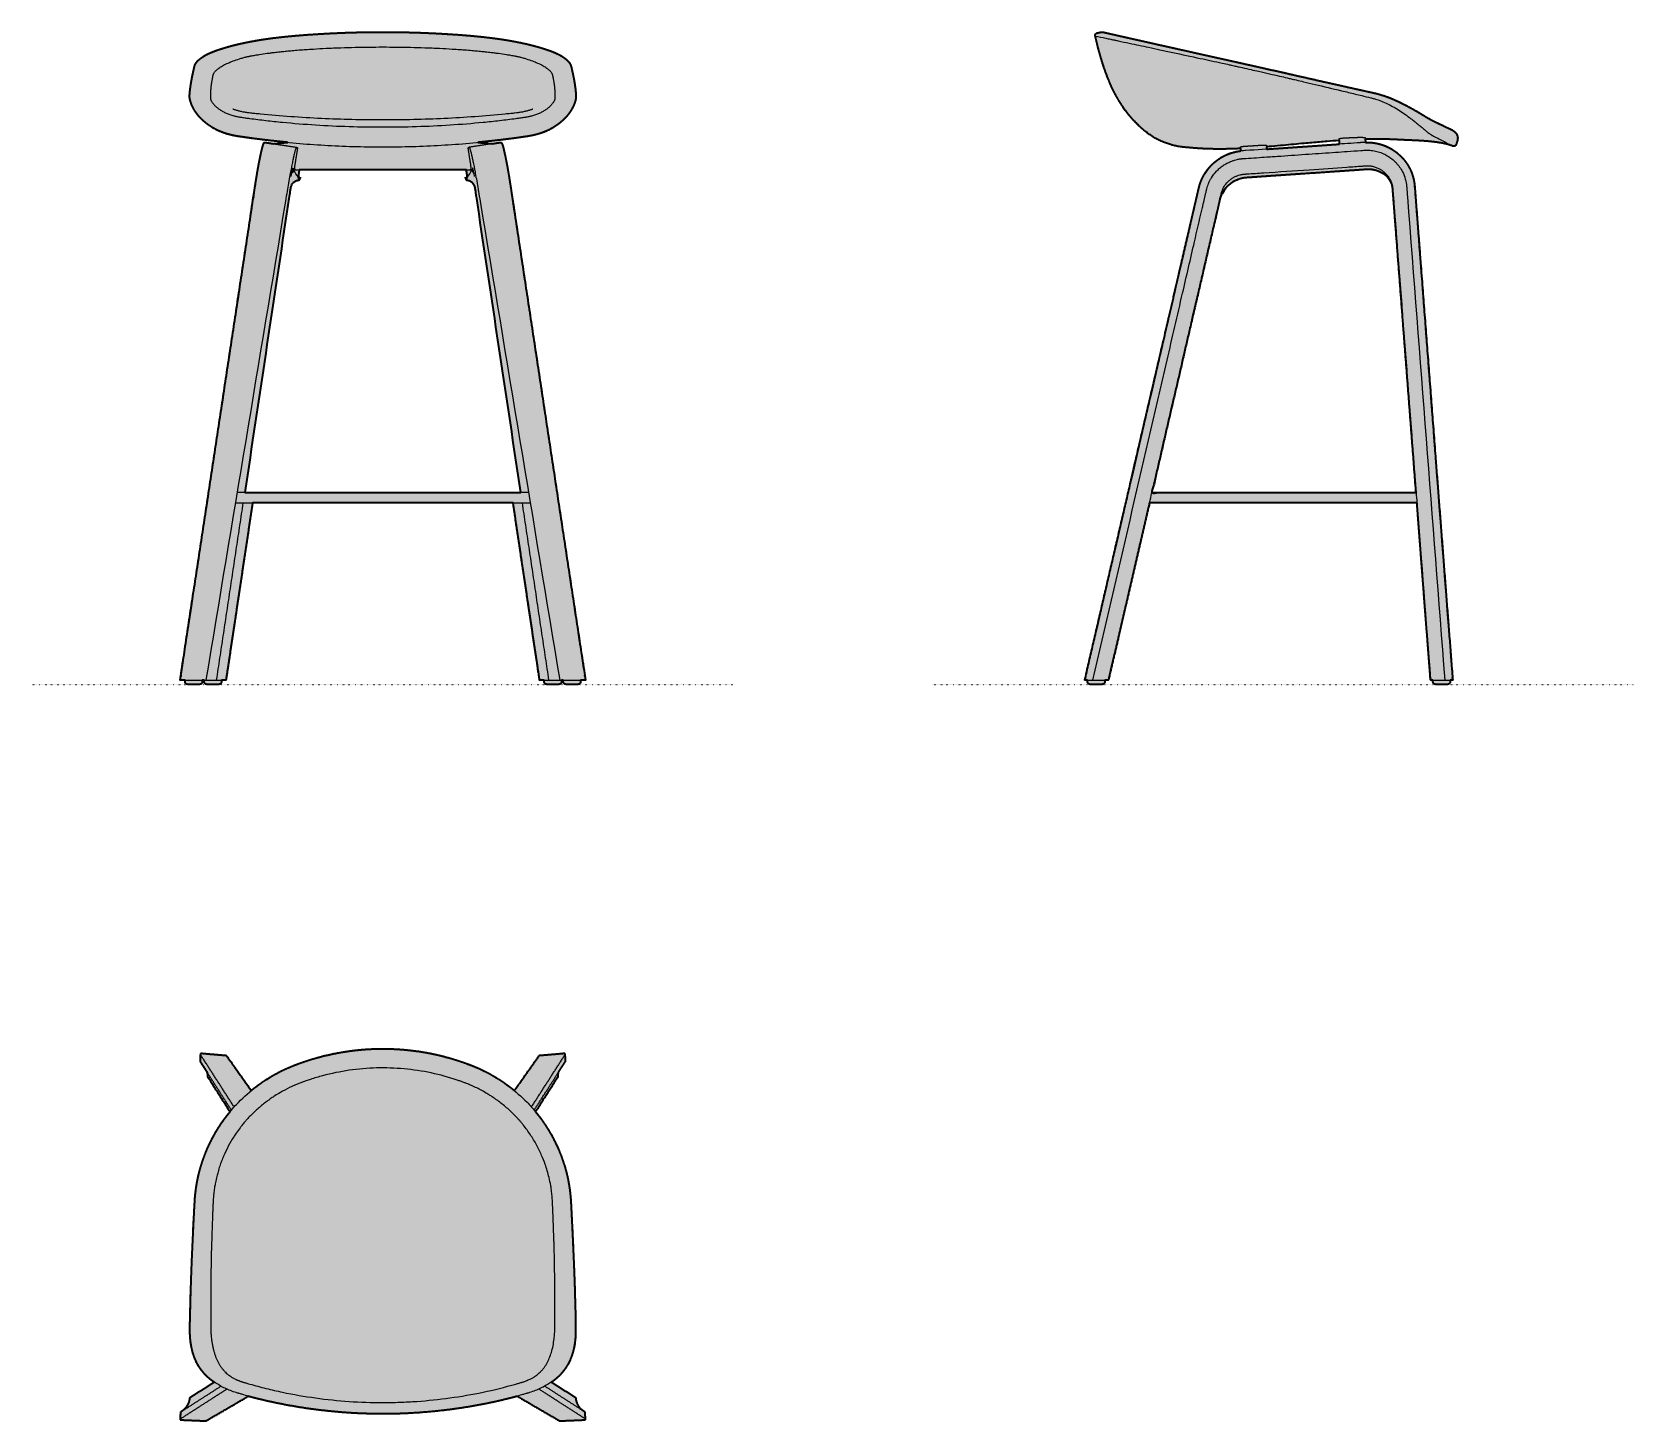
# Model space of a CAD drawing. Header units: millimetres. Extents: x 0 to 1859, y -855 to 757.
import ezdxf

# ---------------------------------------------------------------- set-up
doc = ezdxf.new("R2010")
doc.units = ezdxf.units.MM
doc.linetypes.add('Dots', pattern=[1, 0, -1])
doc.layers.add('Blocks', color=7, linetype='Continuous')
doc.layers.add('Blocks$Fill', color=7, linetype='Continuous', true_color=0xffffff)
for name, color, linetype, lineweight, true_color in [('Blocks$Inner', 7, 'Continuous', 25, 0x007f00), ('Blocks$Outline', 7, 'Continuous', 35, 0xff3f3f), ('Groud', 7, 'Dots', 25, 0x243775)]:
    doc.layers.add(name, color=color, linetype=linetype, lineweight=lineweight, true_color=true_color)

# ---------------------------------------------------------------- blocks, each defined once
blk = doc.blocks.new('AAS 33 Barstool Low Front')
at = {"layer": 'Blocks$Fill'}
h = blk.add_hatch(color=256, dxfattribs=at)
h.paths.add_polyline_path([(197.5, 5), (197.5, 3), (197.5, 2.9), (197.5, 2.9), (197.5, 2.8), (197.5, 2.7), (197.5, 2.7), (197.5, 2.6), (197.5, 2.5), (197.5, 2.5), (197.4, 2.4), (197.4, 2.3), (197.4, 2.2), (197.4, 2.2), (197.4, 2.1), (197.4, 2), (197.3, 2), (197.3, 1.9), (197.3, 1.8), (197.2, 1.8), (197.2, 1.7), (197.2, 1.6), (197.1, 1.6), (197.1, 1.5), (197.1, 1.4), (197, 1.4), (197, 1.3), (196.9, 1.2), (196.9, 1.2), (196.8, 1.1), (196.8, 1), (196.7, 1), (196.7, 0.9), (196.6, 0.9), (196.6, 0.8), (196.5, 0.8), (196.5, 0.7), (196.4, 0.7), (196.3, 0.6), (196.3, 0.6), (196.2, 0.5), (196.2, 0.5), (196.1, 0.4), (196, 0.4), (196, 0.4), (195.9, 0.3), (195.8, 0.3), (195.8, 0.3), (195.7, 0.2), (195.6, 0.2), (195.5, 0.2), (195.5, 0.2), (195.4, 0.1), (195.3, 0.1), (195.3, 0.1), (195.2, 0.1), (195.1, 0.1), (195.1, 0.1), (195, 0), (194.9, 0), (194.8, 0), (194.8, 0), (194.7, 0), (194.6, 0), (194.6, 0), (194.5, 0), (180.5, 0), (180.4, 0), (180.4, 0), (180.3, 0), (180.2, 0), (180.2, 0), (180.1, 0), (180, 0), (180, 0.1), (179.9, 0.1), (179.8, 0.1), (179.8, 0.1), (179.7, 0.1), (179.6, 0.1), (179.5, 0.2), (179.5, 0.2), (179.4, 0.2), (179.3, 0.2), (179.3, 0.3), (179.2, 0.3), (179.1, 0.3), (179.1, 0.4), (179, 0.4), (178.9, 0.4), (178.9, 0.5), (178.8, 0.5), (178.7, 0.6), (178.7, 0.6), (178.6, 0.7), (178.6, 0.7), (178.5, 0.8), (178.4, 0.8), (178.4, 0.9), (178.3, 0.9), (178.3, 1), (178.2, 1), (178.2, 1.1), (178.1, 1.2), (178.1, 1.2), (178, 1.3), (178, 1.4), (178, 1.4), (177.9, 1.5), (177.9, 1.6), (177.8, 1.6), (177.8, 1.7), (177.8, 1.8), (177.7, 1.8), (177.7, 1.9), (177.7, 2), (177.7, 2), (177.6, 2.1), (177.6, 2.2), (177.6, 2.2), (177.6, 2.3), (177.6, 2.4), (177.6, 2.5), (177.5, 2.5), (177.5, 2.6), (177.5, 2.7), (177.5, 2.7), (177.5, 2.8), (177.5, 2.9), (177.5, 2.9), (177.5, 3), (177.5, 5), (171.9, 5), (255, 552.6), (262.2, 598.3), (265, 613), (266.3, 618.7), (266.9, 621.1), (267.4, 623.2), (267.9, 624.8), (268.1, 625.4), (268.3, 626), (268.5, 626.5), (268.5, 626.8), (268.6, 627), (268.7, 627.2), (268.8, 627.4), (268.9, 627.6), (269, 627.8), (269.1, 627.9), (269.1, 628), (269.1, 628), (269.2, 628.1), (269.2, 628.1), (269.3, 628.2), (269.3, 628.2), (269.3, 628.3), (269.4, 628.3), (269.4, 628.4), (269.4, 628.4), (269.5, 628.4), (269.5, 628.4), (269.5, 628.4), (269.5, 628.5), (269.5, 628.5), (269.6, 628.5), (269.6, 628.5), (269.6, 628.5), (269.6, 628.5), (269.7, 628.6), (269.7, 628.6), (269.7, 628.6), (269.7, 628.6), (269.8, 628.6), (269.8, 628.6), (269.8, 628.6), (269.8, 628.6), (269.9, 628.7), (269.9, 628.7), (269.9, 628.7), (269.9, 628.7), (270, 628.7), (270, 628.7), (270, 628.7), (270, 628.7), (270.1, 628.7), (270.1, 628.7), (270.1, 628.7), (270.1, 628.7), (270.2, 628.7), (270.2, 628.7), (270.2, 628.7), (270.2, 628.7), (270.3, 628.7), (270.3, 628.7), (270.3, 628.7), (270.4, 628.7), (270.4, 628.7), (270.4, 628.7), (270.4, 628.7), (280.1, 627.2), (296.9, 628.7), (260, 632.8), (238.7, 635.8), (237.1, 636), (234.5, 636.5), (231.4, 637.2), (229.8, 637.6), (228.2, 638), (226.7, 638.4), (225.2, 638.9), (222.8, 639.7), (221.1, 640.3), (219.4, 641), (217.7, 641.7), (216, 642.4), (213.8, 643.5), (211.9, 644.5), (209.9, 645.6), (208.4, 646.5), (206.7, 647.6), (204.9, 648.8), (203.3, 650), (201.7, 651.2), (200.1, 652.5), (198.6, 653.9), (197.1, 655.2), (195.7, 656.7), (194.4, 658.1), (193.1, 659.6), (192.5, 660.3), (191.9, 661.1), (191.3, 661.8), (190.7, 662.6), (190.2, 663.4), (189.6, 664.2), (189.1, 665), (188.6, 665.8), (188.1, 666.6), (187.7, 667.4), (187.2, 668.2), (186.8, 669), (186.4, 669.8), (186.1, 670.5), (185.7, 671.3), (185.4, 672.1), (185.1, 672.8), (184.8, 673.6), (184.5, 674.3), (184.2, 675.1), (184, 675.8), (183.8, 676.6), (183.6, 677.3), (183.4, 678), (183.3, 678.7), (183.1, 679.4), (183, 680.1), (182.9, 680.7), (182.9, 681.3), (182.9, 681.5), (182.8, 681.8), (182.8, 682.2), (182.8, 682.6), (182.8, 682.8), (182.9, 683.3), (183.2, 687.8), (183.7, 691.6), (184.5, 697.2), (185.8, 704.4), (188, 715), (188.4, 716.5), (188.6, 717.2), (188.8, 717.7), (188.9, 718.2), (189.1, 718.6), (189.2, 718.8), (189.3, 719), (189.4, 719.3), (189.6, 719.6), (189.7, 719.8), (189.8, 720), (189.9, 720.2), (190.1, 720.5), (190.2, 720.7), (190.4, 721), (190.7, 721.4), (191, 721.8), (191.2, 722.1), (191.5, 722.4), (191.8, 722.7), (192, 723), (192.5, 723.5), (193, 724), (193.6, 724.5), (194.2, 725.1), (194.8, 725.6), (195.5, 726.1), (196.1, 726.6), (196.8, 727.1), (197.6, 727.6), (198.4, 728.1), (199.1, 728.6), (200, 729.1), (200.9, 729.6), (202.6, 730.5), (204.6, 731.5), (206.6, 732.5), (208.9, 733.4), (211.1, 734.3), (213.6, 735.2), (216, 736.1), (221.4, 737.8), (227.6, 739.7), (235, 741.6), (242.8, 743.5), (251.2, 745.2), (260, 746.8), (269.3, 748.3), (279, 749.7), (289.3, 750.9), (311.7, 753), (325.2, 754), (352.1, 755.5), (379.4, 756.4), (407.2, 756.7), (434.7, 756.4), (462, 755.5), (488.9, 754), (514.5, 752), (524.8, 750.9), (535.1, 749.7), (544.7, 748.3), (554, 746.8), (562.9, 745.2), (571.2, 743.5), (579.1, 741.6), (586.4, 739.7), (592.7, 737.8), (598, 736.1), (600.5, 735.2), (602.9, 734.3), (605.2, 733.4), (607.4, 732.5), (609.4, 731.5), (611.4, 730.5), (613.2, 729.6), (614, 729.1), (614.9, 728.6), (615.7, 728.1), (616.4, 727.6), (617.2, 727.1), (617.9, 726.6), (618.6, 726.1), (619.2, 725.6), (619.9, 725.1), (620.5, 724.5), (621, 724), (621.5, 723.5), (622, 723), (622.3, 722.7), (622.5, 722.4), (622.8, 722.1), (623.1, 721.8), (623.4, 721.4), (623.6, 721), (623.8, 720.7), (624, 720.5), (624.1, 720.2), (624.2, 720), (624.4, 719.8), (624.5, 719.6), (624.6, 719.3), (624.8, 719), (624.9, 718.8), (625, 718.6), (625.1, 718.2), (625.3, 717.7), (625.4, 717.2), (625.6, 716.5), (626, 715), (628.3, 704.4), (629.6, 697.2), (630.4, 691.6), (630.8, 687.8), (631.2, 683.1), (631.2, 682.8), (631.2, 682.6), (631.2, 682.2), (631.2, 681.8), (631.2, 681.5), (631.2, 681.3), (631.1, 680.7), (631, 680.1), (630.9, 679.4), (630.8, 678.7), (630.6, 678), (630.5, 677.3), (630.3, 676.6), (630, 675.8), (629.8, 675.1), (629.5, 674.3), (629.3, 673.6), (629, 672.8), (628.7, 672.1), (628.3, 671.3), (628, 670.5), (627.6, 669.8), (627.2, 669), (626.8, 668.2), (626.4, 667.4), (625.9, 666.6), (625.4, 665.8), (624.9, 665), (624.4, 664.2), (623.9, 663.4), (623.3, 662.6), (622.7, 661.8), (622.1, 661.1), (621.5, 660.3), (620.9, 659.6), (619.7, 658.1), (618.3, 656.7), (616.9, 655.2), (615.5, 653.9), (613.9, 652.5), (612.4, 651.2), (610.8, 650), (609.1, 648.8), (607.4, 647.6), (605.6, 646.5), (604.1, 645.6), (602.2, 644.5), (600.2, 643.5), (598.1, 642.4), (596.4, 641.7), (594.7, 641), (593, 640.3), (591.3, 639.7), (588.8, 638.9), (587.3, 638.4), (585.8, 638), (584.2, 637.6), (582.6, 637.2), (579.5, 636.5), (576.9, 636), (568.4, 634.7), (539.9, 631.1), (517.2, 628.7), (533.9, 627.2), (543.6, 628.7), (543.6, 628.7), (543.6, 628.7), (543.6, 628.7), (543.7, 628.7), (543.7, 628.7), (543.7, 628.7), (543.7, 628.7), (543.8, 628.7), (543.8, 628.7), (543.8, 628.7), (543.8, 628.7), (543.9, 628.7), (543.9, 628.7), (543.9, 628.7), (544, 628.7), (544, 628.7), (544, 628.7), (544, 628.7), (544.1, 628.7), (544.1, 628.7), (544.1, 628.7), (544.1, 628.7), (544.2, 628.7), (544.2, 628.7), (544.2, 628.6), (544.2, 628.6), (544.3, 628.6), (544.3, 628.6), (544.3, 628.6), (544.3, 628.6), (544.4, 628.6), (544.4, 628.6), (544.4, 628.5), (544.4, 628.5), (544.5, 628.5), (544.5, 628.5), (544.5, 628.5), (544.5, 628.5), (544.5, 628.4), (544.6, 628.4), (544.6, 628.4), (544.6, 628.4), (544.6, 628.4), (544.7, 628.3), (544.7, 628.3), (544.7, 628.2), (544.8, 628.2), (544.8, 628.1), (544.9, 628.1), (544.9, 628), (544.9, 628), (545, 627.9), (545.1, 627.8), (545.1, 627.6), (545.2, 627.4), (545.3, 627.2), (545.4, 627), (545.5, 626.8), (545.6, 626.5), (545.8, 626), (546, 625.4), (546.2, 624.8), (546.6, 623.2), (547.2, 621.1), (547.8, 618.7), (549, 613), (551.9, 598.3), (551.9, 598.3), (551.9, 598.3), (551.9, 598.3), (551.9, 598.3), (551.9, 598.3), (551.9, 598.3), (552.4, 595), (642.2, 5), (636.5, 5), (636.5, 3), (636.5, 2.9), (636.5, 2.9), (636.5, 2.8), (636.5, 2.7), (636.5, 2.7), (636.5, 2.6), (636.5, 2.5), (636.5, 2.5), (636.5, 2.4), (636.5, 2.3), (636.4, 2.2), (636.4, 2.2), (636.4, 2.1), (636.4, 2), (636.3, 2), (636.3, 1.9), (636.3, 1.8), (636.3, 1.8), (636.2, 1.7), (636.2, 1.6), (636.2, 1.6), (636.1, 1.5), (636.1, 1.4), (636, 1.4), (636, 1.3), (636, 1.2), (635.9, 1.2), (635.9, 1.1), (635.8, 1), (635.8, 1), (635.7, 0.9), (635.7, 0.9), (635.6, 0.8), (635.5, 0.8), (635.5, 0.7), (635.4, 0.7), (635.4, 0.6), (635.3, 0.6), (635.2, 0.5), (635.2, 0.5), (635.1, 0.4), (635, 0.4), (635, 0.4), (634.9, 0.3), (634.8, 0.3), (634.8, 0.3), (634.7, 0.2), (634.6, 0.2), (634.6, 0.2), (634.5, 0.2), (634.4, 0.1), (634.4, 0.1), (634.3, 0.1), (634.2, 0.1), (634.1, 0.1), (634.1, 0.1), (634, 0), (633.9, 0), (633.9, 0), (633.8, 0), (633.7, 0), (633.7, 0), (633.6, 0), (633.5, 0), (619.5, 0), (619.5, 0), (619.4, 0), (619.3, 0), (619.3, 0), (619.2, 0), (619.1, 0), (619.1, 0), (619, 0.1), (618.9, 0.1), (618.8, 0.1), (618.8, 0.1), (618.7, 0.1), (618.6, 0.1), (618.6, 0.2), (618.5, 0.2), (618.4, 0.2), (618.4, 0.2), (618.3, 0.3), (618.2, 0.3), (618.2, 0.3), (618.1, 0.4), (618, 0.4), (618, 0.4), (617.9, 0.5), (617.8, 0.5), (617.8, 0.6), (617.7, 0.6), (617.6, 0.7), (617.6, 0.7), (617.5, 0.8), (617.5, 0.8), (617.4, 0.9), (617.4, 0.9), (617.3, 1), (617.3, 1), (617.2, 1.1), (617.2, 1.2), (617.1, 1.2), (617.1, 1.3), (617, 1.4), (617, 1.4), (616.9, 1.5), (616.9, 1.6), (616.9, 1.6), (616.8, 1.7), (616.8, 1.8), (616.8, 1.8), (616.7, 1.9), (616.7, 2), (616.7, 2), (616.7, 2.1), (616.6, 2.2), (616.6, 2.2), (616.6, 2.3), (616.6, 2.4), (616.6, 2.5), (616.6, 2.5), (616.6, 2.6), (616.6, 2.7), (616.5, 2.7), (616.5, 2.8), (616.5, 2.9), (616.5, 2.9), (616.5, 3), (616.5, 5), (614.3, 5), (614.3, 3), (614.3, 2.9), (614.3, 2.9), (614.3, 2.8), (614.3, 2.7), (614.3, 2.7), (614.2, 2.6), (614.2, 2.5), (614.2, 2.5), (614.2, 2.4), (614.2, 2.3), (614.2, 2.2), (614.2, 2.2), (614.1, 2.1), (614.1, 2), (614.1, 2), (614.1, 1.9), (614, 1.8), (614, 1.8), (614, 1.7), (613.9, 1.6), (613.9, 1.6), (613.9, 1.5), (613.8, 1.4), (613.8, 1.4), (613.7, 1.3), (613.7, 1.2), (613.7, 1.2), (613.6, 1.1), (613.6, 1), (613.5, 1), (613.5, 0.9), (613.4, 0.9), (613.3, 0.8), (613.3, 0.8), (613.2, 0.7), (613.2, 0.7), (613.1, 0.6), (613, 0.6), (613, 0.5), (612.9, 0.5), (612.9, 0.4), (612.8, 0.4), (612.7, 0.4), (612.7, 0.3), (612.6, 0.3), (612.5, 0.3), (612.5, 0.2), (612.4, 0.2), (612.3, 0.2), (612.2, 0.2), (612.2, 0.1), (612.1, 0.1), (612, 0.1), (612, 0.1), (611.9, 0.1), (611.8, 0.1), (611.8, 0), (611.7, 0), (611.6, 0), (611.5, 0), (611.5, 0), (611.4, 0), (611.3, 0), (611.3, 0), (597.3, 0), (597.2, 0), (597.1, 0), (597.1, 0), (597, 0), (596.9, 0), (596.9, 0), (596.8, 0), (596.7, 0.1), (596.7, 0.1), (596.6, 0.1), (596.5, 0.1), (596.5, 0.1), (596.4, 0.1), (596.3, 0.2), (596.2, 0.2), (596.2, 0.2), (596.1, 0.2), (596, 0.3), (596, 0.3), (595.9, 0.3), (595.8, 0.4), (595.8, 0.4), (595.7, 0.4), (595.6, 0.5), (595.6, 0.5), (595.5, 0.6), (595.4, 0.6), (595.4, 0.7), (595.3, 0.7), (595.3, 0.8), (595.2, 0.8), (595.2, 0.9), (595.1, 0.9), (595, 1), (595, 1), (594.9, 1.1), (594.9, 1.2), (594.9, 1.2), (594.8, 1.3), (594.8, 1.4), (594.7, 1.4), (594.7, 1.5), (594.6, 1.6), (594.6, 1.6), (594.6, 1.7), (594.5, 1.8), (594.5, 1.8), (594.5, 1.9), (594.5, 2), (594.4, 2), (594.4, 2.1), (594.4, 2.2), (594.4, 2.2), (594.4, 2.3), (594.3, 2.4), (594.3, 2.5), (594.3, 2.5), (594.3, 2.6), (594.3, 2.7), (594.3, 2.7), (594.3, 2.8), (594.3, 2.9), (594.3, 2.9), (594.3, 3), (594.3, 5), (589, 5), (558.2, 210.5), (255.9, 210.5), (225, 5), (219.8, 5), (219.8, 3), (219.8, 2.9), (219.8, 2.9), (219.8, 2.8), (219.8, 2.7), (219.7, 2.7), (219.7, 2.6), (219.7, 2.5), (219.7, 2.5), (219.7, 2.4), (219.7, 2.3), (219.7, 2.2), (219.6, 2.2), (219.6, 2.1), (219.6, 2), (219.6, 2), (219.6, 1.9), (219.5, 1.8), (219.5, 1.8), (219.5, 1.7), (219.4, 1.6), (219.4, 1.6), (219.4, 1.5), (219.3, 1.4), (219.3, 1.4), (219.2, 1.3), (219.2, 1.2), (219.1, 1.2), (219.1, 1.1), (219, 1), (219, 1), (218.9, 0.9), (218.9, 0.9), (218.8, 0.8), (218.8, 0.8), (218.7, 0.7), (218.7, 0.7), (218.6, 0.6), (218.5, 0.6), (218.5, 0.5), (218.4, 0.5), (218.3, 0.4), (218.3, 0.4), (218.2, 0.4), (218.1, 0.3), (218.1, 0.3), (218, 0.3), (217.9, 0.2), (217.9, 0.2), (217.8, 0.2), (217.7, 0.2), (217.7, 0.1), (217.6, 0.1), (217.5, 0.1), (217.5, 0.1), (217.4, 0.1), (217.3, 0.1), (217.2, 0), (217.2, 0), (217.1, 0), (217, 0), (217, 0), (216.9, 0), (216.8, 0), (216.8, 0), (202.8, 0), (202.7, 0), (202.6, 0), (202.6, 0), (202.5, 0), (202.4, 0), (202.4, 0), (202.3, 0), (202.2, 0.1), (202.1, 0.1), (202.1, 0.1), (202, 0.1), (201.9, 0.1), (201.9, 0.1), (201.8, 0.2), (201.7, 0.2), (201.7, 0.2), (201.6, 0.2), (201.5, 0.3), (201.5, 0.3), (201.4, 0.3), (201.3, 0.4), (201.3, 0.4), (201.2, 0.4), (201.1, 0.5), (201.1, 0.5), (201, 0.6), (200.9, 0.6), (200.9, 0.7), (200.8, 0.7), (200.8, 0.8), (200.7, 0.8), (200.6, 0.9), (200.6, 0.9), (200.5, 1), (200.5, 1), (200.4, 1.1), (200.4, 1.2), (200.3, 1.2), (200.3, 1.3), (200.3, 1.4), (200.2, 1.4), (200.2, 1.5), (200.1, 1.6), (200.1, 1.6), (200.1, 1.7), (200, 1.8), (200, 1.8), (200, 1.9), (199.9, 2), (199.9, 2), (199.9, 2.1), (199.9, 2.2), (199.9, 2.2), (199.8, 2.3), (199.8, 2.4), (199.8, 2.5), (199.8, 2.5), (199.8, 2.6), (199.8, 2.7), (199.8, 2.7), (199.8, 2.8), (199.8, 2.9), (199.8, 2.9), (199.8, 3), (199.8, 5)], flags=0)
h.paths.add_polyline_path([(567.2, 222.5), (514.3, 575.2), (514.2, 575.5), (514.2, 575.9), (514.1, 576.2), (514, 576.5), (513.9, 576.8), (513.9, 577.1), (513.8, 577.4), (513.7, 577.7), (513.6, 577.8), (513.5, 578.1), (513.4, 578.4), (513.3, 578.7), (513.1, 579), (513, 579.2), (513, 579.4), (512.9, 579.5), (512.8, 579.7), (512.7, 579.8), (512.6, 580), (512.5, 580.1), (512.4, 580.3), (512.3, 580.4), (512.2, 580.6), (512.1, 580.7), (512, 580.8), (511.9, 581), (511.7, 581.1), (511.6, 581.2), (511.5, 581.4), (511.4, 581.5), (511.3, 581.6), (511.1, 581.7), (511, 581.9), (510.9, 582), (510.7, 582.1), (510.6, 582.2), (510.5, 582.3), (510.3, 582.4), (510.2, 582.5), (510, 582.6), (509.9, 582.7), (509.7, 582.8), (509.6, 582.9), (509.4, 583), (509.3, 583.1), (509.1, 583.2), (508.9, 583.3), (508.6, 583.4), (508.3, 583.6), (507.9, 583.7), (507.6, 583.9), (507.2, 584), (506.8, 584.1), (506.4, 584.2), (506, 584.3), (505.6, 584.4), (505.2, 584.5), (504.7, 584.6), (504.7, 584.6), (504.7, 584.6), (504.7, 584.6), (504.6, 584.6), (504.6, 584.6), (504.6, 584.6), (504.6, 584.6), (504.6, 584.6), (504.5, 584.6), (504.5, 584.6), (504.5, 584.6), (504.5, 584.6), (504.4, 584.6), (504.4, 584.6), (504.4, 584.6), (504.4, 584.7), (504.4, 584.7), (504.3, 584.7), (504.3, 584.7), (504.3, 584.7), (504.3, 584.7), (504.3, 584.7), (504.3, 584.7), (504.2, 584.7), (504.2, 584.7), (504.2, 584.8), (504.2, 584.8), (504.2, 584.8), (504.2, 584.8), (504.1, 584.8), (504.1, 584.8), (504.1, 584.8), (504.1, 584.9), (504.1, 584.9), (504.1, 584.9), (504, 584.9), (504, 584.9), (504, 584.9), (504, 585), (504, 585), (504, 585), (504, 585), (504, 585), (504, 585.1), (503.9, 585.1), (503.9, 585.1), (503.9, 585.1), (503.9, 585.1), (503.9, 585.2), (503.9, 585.2), (503.9, 585.2), (503.9, 585.2), (503.9, 585.3), (503.8, 585.3), (503.8, 585.4), (503.8, 585.4), (503.8, 585.5), (503.8, 585.6), (503.5, 587), (503.2, 588.1), (504.3, 588.1), (504.3, 588.1), (504.3, 588.1), (504.3, 588.1), (504.3, 588.1), (504.3, 588.1), (504.3, 588.1), (504.3, 588.1), (504.3, 588.1), (504.3, 588.1), (504.3, 588.1), (504.3, 588.1), (504.3, 588.1), (504.3, 588.1), (504.3, 588.1), (504.3, 588.1), (504.3, 588.1), (504.3, 588.1), (504.3, 588.1), (504.3, 588.1), (504.3, 588.1), (504.3, 588.1), (504.3, 588.1), (504.3, 588.1), (504.3, 588.1), (504.3, 588.1), (504.3, 588.1), (504.3, 588.1), (504.3, 588.1), (504.3, 588.1), (504.3, 588.1), (504.3, 588.1), (504.3, 588.1), (504.3, 588.1), (504.3, 588.1), (504.3, 588.1), (504.3, 588.1), (504.3, 588.1), (504.3, 588.1), (504.3, 588.1), (504.3, 588.1), (504.3, 588.1), (504.3, 588.1), (504.3, 588.1), (504.3, 588.1), (504.3, 588.1), (504.3, 588.1), (504.3, 588.1), (504.3, 588.1), (504.3, 588.1), (504.3, 588.1), (504.3, 588.1), (504.3, 588.1), (504.3, 588.1), (504.3, 588.1), (504.3, 588.1), (504.3, 588.1), (504.3, 588.1), (504.3, 588.1), (504.3, 588.1), (504.3, 588.1), (504.3, 588.1), (504.3, 588.1), (505, 589.4), (505, 589.4), (505, 589.4), (505, 589.4), (505, 589.4), (505, 589.4), (505, 589.4), (505, 589.4), (505, 589.4), (505, 589.4), (505, 589.4), (505, 589.4), (505, 589.4), (505, 589.4), (505, 589.4), (505, 589.5), (505, 589.5), (505, 589.5), (505, 589.5), (505, 589.5), (505, 589.5), (505, 589.5), (505, 589.5), (505, 589.5), (505, 589.5), (505, 589.5), (504.9, 589.8), (504.9, 589.8), (504.9, 589.9), (504.9, 590), (504.9, 590), (504.9, 590.1), (504.8, 590.6), (504.8, 591.1), (504.6, 592.5), (504.2, 595.9), (504, 596.7), (310, 596.7), (309.9, 595.9), (309.6, 594.1), (309.4, 592.5), (309.3, 591.1), (309.2, 590.6), (309.2, 590.1), (309.2, 590), (309.2, 590), (309.1, 589.9), (309.1, 589.8), (309.1, 589.8), (309.1, 589.5), (309.1, 589.5), (309.1, 589.5), (309.1, 589.5), (309.1, 589.5), (309.1, 589.5), (309.1, 589.5), (309.1, 589.5), (309.1, 589.5), (309.1, 589.5), (309.1, 589.5), (309.1, 589.4), (309.1, 589.4), (309.1, 589.4), (309.1, 589.4), (309.1, 589.4), (309.1, 589.4), (309.1, 589.4), (309.1, 589.4), (309.1, 589.4), (309.1, 589.4), (309.1, 589.4), (309.1, 589.4), (309.1, 589.4), (309.1, 589.4), (309.1, 589.4), (309.7, 588.1), (309.7, 588.1), (309.7, 588.1), (309.7, 588.1), (309.7, 588.1), (309.7, 588.1), (309.7, 588.1), (309.7, 588.1), (309.7, 588.1), (309.7, 588.1), (309.7, 588.1), (309.7, 588.1), (309.7, 588.1), (309.7, 588.1), (309.7, 588.1), (309.7, 588.1), (309.7, 588.1), (309.7, 588.1), (309.7, 588.1), (309.7, 588.1), (309.7, 588.1), (309.7, 588.1), (309.7, 588.1), (309.7, 588.1), (309.7, 588.1), (309.7, 588.1), (309.7, 588.1), (309.7, 588.1), (309.7, 588.1), (309.7, 588.1), (309.7, 588.1), (309.7, 588.1), (309.7, 588.1), (309.7, 588.1), (309.7, 588.1), (309.7, 588.1), (309.7, 588.1), (309.7, 588.1), (309.7, 588.1), (309.7, 588.1), (309.7, 588.1), (309.7, 588.1), (309.7, 588.1), (309.7, 588.1), (309.7, 588.1), (309.7, 588.1), (309.7, 588.1), (309.7, 588.1), (309.7, 588.1), (309.7, 588.1), (309.7, 588.1), (309.7, 588.1), (309.7, 588.1), (309.7, 588.1), (309.7, 588.1), (309.7, 588.1), (309.7, 588.1), (309.7, 588.1), (309.7, 588.1), (309.7, 588.1), (309.7, 588.1), (309.8, 588.1), (309.8, 588.1), (310.8, 588.1), (310.2, 585.6), (310.2, 585.5), (310.2, 585.4), (310.2, 585.4), (310.2, 585.3), (310.2, 585.3), (310.2, 585.2), (310.2, 585.2), (310.2, 585.2), (310.1, 585.2), (310.1, 585.1), (310.1, 585.1), (310.1, 585.1), (310.1, 585.1), (310.1, 585.1), (310.1, 585), (310.1, 585), (310.1, 585), (310, 585), (310, 585), (310, 584.9), (310, 584.9), (310, 584.9), (310, 584.9), (310, 584.9), (310, 584.9), (309.9, 584.8), (309.9, 584.8), (309.9, 584.8), (309.9, 584.8), (309.9, 584.8), (309.9, 584.8), (309.8, 584.8), (309.8, 584.7), (309.8, 584.7), (309.8, 584.7), (309.8, 584.7), (309.8, 584.7), (309.7, 584.7), (309.7, 584.7), (309.7, 584.7), (309.7, 584.7), (309.7, 584.7), (309.6, 584.6), (309.6, 584.6), (309.6, 584.6), (309.6, 584.6), (309.6, 584.6), (309.5, 584.6), (309.5, 584.6), (309.5, 584.6), (309.5, 584.6), (309.4, 584.6), (309.4, 584.6), (309.4, 584.6), (309.4, 584.6), (309.4, 584.6), (309.3, 584.6), (309.3, 584.6), (308.9, 584.5), (308.5, 584.4), (308, 584.3), (307.6, 584.2), (307.2, 584.1), (306.9, 584), (306.5, 583.9), (306.1, 583.7), (305.8, 583.6), (305.4, 583.4), (305.1, 583.3), (304.9, 583.2), (304.8, 583.1), (304.6, 583), (304.5, 582.9), (304.3, 582.8), (304.2, 582.7), (304, 582.6), (303.9, 582.5), (303.7, 582.4), (303.6, 582.3), (303.4, 582.2), (303.3, 582.1), (303.2, 582), (303, 581.9), (302.9, 581.7), (302.8, 581.6), (302.7, 581.5), (302.5, 581.4), (302.4, 581.2), (302.3, 581.1), (302.2, 581), (302.1, 580.8), (302, 580.7), (301.9, 580.6), (301.8, 580.4), (301.7, 580.3), (301.6, 580.1), (301.5, 580), (301.4, 579.8), (301.3, 579.7), (301.2, 579.5), (301.1, 579.4), (301, 579.2), (300.9, 579), (300.8, 578.7), (300.6, 578.4), (300.5, 578.1), (300.4, 577.8), (300.4, 577.7), (300.3, 577.4), (300.2, 577.1), (300.1, 576.8), (300, 576.5), (299.9, 576.2), (299.9, 575.9), (299.8, 575.5), (299.8, 575.2), (298.7, 567.7), (246.9, 222.5), (556.4, 222.5)], flags=0)
at = {"layer": 'Blocks$Inner'}
for points in [[(235.9, 210.5), (255.9, 210.5), (558.2, 210.5), (578.1, 210.5)], [(576.1, 222.5), (556.4, 222.5), (237.9, 222.5)], [(171.9, 5), (225, 5)], [(177.5, 5), (177.5, 3)], [(197.5, 3), (197.5, 5)], [(199.8, 5), (199.8, 3)], [(219.8, 3), (219.8, 5)], [(589, 5), (642.2, 5)], [(594.3, 3), (594.3, 5)], [(614.3, 5), (614.3, 3)], [(616.5, 3), (616.5, 5)], [(636.5, 5), (636.5, 3)], [(180.5, 0), (194.5, 0)], [(202.8, 0), (216.8, 0)], [(611.3, 0), (597.3, 0)], [(633.5, 0), (619.5, 0)]]:
    blk.add_lwpolyline(points, dxfattribs=at)
for centre, start, end in [((180.5, 3), 180, 270), ((194.5, 3), 270, 360), ((202.8, 3), 180, 270), ((216.8, 3), 270, 360)]:
    blk.add_arc(centre, 3, start, end, dxfattribs=at)
at = {"layer": 'Blocks$Inner', "extrusion": (0, 0, -1)}
for centre, start, end in [((-597.3, 3), 270, 360), ((-611.3, 3), 180, 270), ((-619.5, 3), 270, 360), ((-633.5, 3), 180, 270)]:
    blk.add_arc(centre, 3, start, end, dxfattribs=at)
at = {"layer": 'Blocks$Inner'}
for points, knots in [([(407, 756.7), (407, 756.7), (397.8, 756.7), (379.4, 756.5), (352.2, 755.6), (329.6, 754.4), (315.1, 753.3), (308.4, 752.8), (304.4, 752.4), (294.6, 751.6), (282.6, 750.2), (269.4, 748.4), (260.1, 746.9), (251.3, 745.3), (243, 743.6), (235.1, 741.7), (230.1, 740.4), (227.6, 739.7)], [498.386422, 498.386422, 498.386422, 498.386422, 498.519367, 526.056656, 553.334823, 580.299489, 593.801907, 597.190337, 600.269731, 605.989293, 626.65392, 636.428304, 645.820091, 654.802104, 663.276811, 671.315865, 678.900481, 678.900481, 678.900481, 678.900481]), ([(586.4, 739.7), (584, 740.4), (578.9, 741.7), (571.1, 743.6), (562.7, 745.3), (553.9, 746.9), (544.6, 748.4), (531.5, 750.2), (519.5, 751.6), (509.7, 752.4), (505.6, 752.8), (499, 753.3), (484.4, 754.4), (461.9, 755.6), (434.6, 756.5), (416.3, 756.7), (407.1, 756.7), (407, 756.7)], [317.872363, 317.872363, 317.872363, 317.872363, 325.456978, 333.496033, 341.97074, 350.952753, 360.34454, 370.118924, 390.783551, 396.503113, 399.582507, 402.970937, 416.473355, 443.438021, 470.716188, 498.253477, 498.386422, 498.386422, 498.386422, 498.386422]), ([(221.4, 737.8), (219.6, 737.3), (216.1, 736.2), (211.2, 734.4), (206.8, 732.5), (202.8, 730.6), (199.2, 728.7), (196.2, 726.7), (193.6, 724.7), (192.1, 723.1), (191.2, 722.1), (191, 721.8), (190.7, 721.4), (190.4, 721), (190, 720.4), (189.6, 719.7), (189.2, 718.9), (188.9, 718.1), (188.6, 717.3), (188.4, 716.4), (188.2, 715.7), (187.8, 713.8), (187.3, 711.5), (186.7, 709), (186.4, 707.2), (186.1, 705.8), (185.7, 704), (185.3, 701.8), (184.8, 699.4), (184.4, 696.8), (184, 694.3), (183.7, 691.7), (183.4, 689.6), (183.2, 687.4), (183, 685.4), (182.9, 683.8), (182.9, 683.2), (182.8, 682.9), (182.8, 682.5), (182.8, 681.7), (182.9, 680.6), (183.1, 679.4), (183.5, 677.5), (184.2, 675), (185.4, 672), (186.8, 668.9), (188.6, 665.7), (191.4, 661.5), (194.8, 657.5), (198.6, 653.8), (201.6, 651.2), (204.9, 648.7), (207.7, 646.9), (210.7, 645.1), (213.2, 643.7), (216.4, 642.2), (219.4, 640.9), (222.5, 639.8), (225.4, 638.8), (228.3, 637.9), (231.4, 637.2), (234.3, 636.5), (236.8, 636.1), (238.3, 635.8), (239.4, 635.7), (241.7, 635.3), (248.6, 634.3), (259.9, 632.8), (280.2, 630.3), (306.6, 627.6), (339.4, 625.3), (372.9, 623.8), (395.5, 623.5), (407, 623.5)], [679.900481, 679.900481, 679.900481, 679.900481, 685.486731, 690.702262, 695.478023, 699.859632, 703.819541, 707.3794, 710.54282, 713.372347, 713.81321, 714.209534, 714.67692, 715.093256, 715.732752, 716.706533, 717.337675, 718.164849, 719.095431, 719.816039, 720.693998, 721.28596, 725.171749, 727.197731, 728.594108, 730.204901, 731.33345, 733.798133, 736.484682, 738.18737, 741.178903, 743.468204, 745.477773, 747.06055, 749.653842, 751.233953, 751.421254, 751.571844, 751.965499, 752.673457, 753.690199, 754.911003, 756.227848, 759.094207, 762.159542, 765.336762, 768.856566, 772.474832, 779.925157, 783.825588, 787.76812, 791.72984, 795.862124, 797.600465, 801.940334, 804.299799, 807.966831, 811.57796, 814.154853, 817.260973, 820.552396, 823.672888, 826.335968, 827.942438, 828.403656, 829.470053, 834.962856, 849.406739, 863.610997, 896.15239, 928.978837, 962.328713, 996.772844, 996.772844, 996.772844, 996.772844]), ([(210.4, 707.5), (210.5, 707.8), (210.7, 708.2), (211.1, 709.1), (211.9, 710.3), (213, 711.6), (214.3, 713), (215.9, 714.3), (217.8, 715.6), (219.8, 717), (222.1, 718.3), (224.7, 719.6), (228.5, 721.3), (233.8, 723.4), (239.6, 725.3), (244, 726.7), (246.6, 727.4), (248.1, 727.8), (249.4, 728.1), (250.4, 728.3), (251.2, 728.5), (251.9, 728.6), (252.7, 728.8), (255.1, 729.2), (258.7, 729.9), (265.1, 730.9), (271.4, 731.9), (276.8, 732.6), (280.2, 733), (282.9, 733.3), (286.5, 733.7), (291.2, 734.2), (297, 734.8), (304.2, 735.5), (309.9, 735.9), (314.5, 736.3), (319.4, 736.6), (328.3, 737.2), (341.9, 737.9), (358.1, 738.6), (374.6, 739.1), (390.9, 739.3), (401.6, 739.4), (407, 739.4)], [515.678231, 515.678231, 515.678231, 515.678231, 516.360185, 517.057991, 518.559063, 520.272396, 522.107138, 524.11996, 526.318914, 528.70851, 531.330593, 534.14608, 537.179094, 543.653293, 551.079159, 555.40826, 557.539608, 559.025829, 560.184442, 561.357716, 562.069151, 562.665763, 563.6273, 564.598637, 569.862277, 574.452135, 584.045455, 589.011345, 590.892414, 594.113991, 597.381881, 601.75921, 608.229713, 614.853983, 623.249522, 625.562923, 628.727319, 637.753452, 652.533752, 669.589552, 686.165177, 702.167273, 718.387539, 718.387539, 718.387539, 718.387539]), ([(407, 739.4), (412.4, 739.4), (423.2, 739.3), (439.4, 739.1), (456, 738.6), (472.1, 737.9), (485.7, 737.2), (494.7, 736.6), (499.5, 736.3), (504.1, 735.9), (509.9, 735.5), (517, 734.8), (522.8, 734.2), (527.5, 733.7), (531.1, 733.3), (533.9, 733), (537.2, 732.6), (542.6, 731.9), (549, 730.9), (555.4, 729.9), (558.9, 729.2), (561.3, 728.8), (562.1, 728.6), (562.9, 728.5), (563.7, 728.3), (564.7, 728.1), (565.9, 727.8), (567.5, 727.4), (570, 726.7), (574.5, 725.3), (580.3, 723.4), (585.6, 721.3), (589.4, 719.6), (591.9, 718.3), (594.2, 717), (596.3, 715.6), (598.1, 714.3), (599.7, 713), (601.1, 711.6), (602.2, 710.3), (602.9, 709.1), (603.4, 708.2), (603.6, 707.8), (603.6, 707.5)], [718.387539, 718.387539, 718.387539, 718.387539, 734.607806, 750.609902, 767.185527, 784.241326, 799.021627, 808.04776, 811.212156, 813.525556, 821.921095, 828.545366, 835.015868, 839.393198, 842.661087, 845.882665, 847.763733, 852.729624, 862.322943, 866.912802, 872.176441, 873.147778, 874.109315, 874.705927, 875.417362, 876.590636, 877.749249, 879.23547, 881.366819, 885.695919, 893.121786, 899.595984, 902.628999, 905.444485, 908.066568, 910.456164, 912.655118, 914.66794, 916.502682, 918.216016, 919.717087, 920.414894, 921.096847, 921.096847, 921.096847, 921.096847]), ([(407, 623.5), (418.5, 623.5), (441.1, 623.8), (474.6, 625.3), (507.5, 627.6), (533.9, 630.3), (554.1, 632.8), (565.4, 634.3), (572.4, 635.3), (574.7, 635.7), (575.7, 635.8), (577.3, 636.1), (579.7, 636.5), (582.7, 637.2), (585.7, 637.9), (588.6, 638.8), (591.6, 639.8), (594.7, 640.9), (597.7, 642.2), (600.8, 643.7), (603.3, 645.1), (606.3, 646.9), (609.1, 648.7), (612.4, 651.2), (615.5, 653.8), (619.3, 657.5), (622.6, 661.5), (625.4, 665.7), (627.2, 668.9), (628.7, 672), (629.8, 675), (630.5, 677.5), (630.9, 679.4), (631.1, 680.6), (631.2, 681.7), (631.2, 682.5), (631.2, 682.9), (631.2, 683.2), (631.1, 683.8), (631, 685.4), (630.8, 687.4), (630.6, 689.6), (630.4, 691.7), (630, 694.3), (629.6, 696.8), (629.2, 699.4), (628.8, 701.8), (628.4, 704), (628, 705.8), (627.7, 707.2), (627.3, 709), (626.8, 711.5), (626.3, 713.8), (625.8, 715.7), (625.7, 716.4), (625.4, 717.3), (625.1, 718.1), (624.8, 718.9), (624.4, 719.7), (624, 720.4), (623.7, 721), (623.3, 721.4), (623.1, 721.8), (622.8, 722.1), (622, 723.1), (620.4, 724.7), (617.9, 726.7), (614.8, 728.7), (611.3, 730.6), (607.3, 732.5), (602.8, 734.4), (597.9, 736.2), (594.5, 737.3), (592.7, 737.8)], [0, 0, 0, 0, 34.444131, 67.794006, 100.620454, 133.161847, 147.366105, 161.809988, 167.302791, 168.369188, 168.830405, 170.436876, 173.099955, 176.220448, 179.511871, 182.617991, 185.194884, 188.806013, 192.473045, 194.83251, 199.172379, 200.91072, 205.043004, 209.004724, 212.947256, 216.847687, 224.298012, 227.916277, 231.436082, 234.613302, 237.678636, 240.544995, 241.861841, 243.082645, 244.099386, 244.807345, 245.200999, 245.35159, 245.538891, 247.119002, 249.712294, 251.295071, 253.304639, 255.593941, 258.585474, 260.288162, 262.974711, 265.439394, 266.567943, 268.178736, 269.575113, 271.601095, 275.486884, 276.078846, 276.956805, 277.677412, 278.607995, 279.435169, 280.066311, 281.040092, 281.679588, 282.095924, 282.56331, 282.959634, 283.400497, 286.230023, 289.393444, 292.953303, 296.913212, 301.294821, 306.070582, 311.286113, 316.872363, 316.872363, 316.872363, 316.872363]), ([(234.4, 659.2), (232.9, 659.6), (230, 660.5), (225.8, 662.2), (221.9, 664.1), (218.9, 665.9), (216.7, 667.4), (214.6, 669), (212.3, 671.2), (210.3, 673.5), (209, 675.3), (208.4, 676.5), (208, 677.4), (207.7, 678.2), (207.5, 678.8), (207.4, 679.3), (207.4, 679.7), (207.4, 680.3), (207.4, 681.4), (207.4, 683.2), (207.4, 685.2), (207.4, 687.5), (207.6, 689.6), (207.7, 691.3), (207.8, 692.4), (207.9, 693.3), (208, 694.2), (208.1, 695), (208.1, 695.5), (208.2, 695.8), (208.2, 696.2), (208.3, 696.5), (208.4, 697.2), (208.5, 697.8), (208.6, 698.6), (208.8, 699.6), (209.1, 701.1), (209.3, 702.7), (209.6, 704), (209.7, 704.9), (209.9, 705.4), (209.9, 705.8), (210, 706.1), (210.1, 706.5), (210.2, 707), (210.3, 707.4), (210.4, 707.5)], [454.994525, 454.994525, 454.994525, 454.994525, 459.602611, 464.070011, 468.341125, 472.41323, 474.376255, 476.325211, 480.050271, 483.509321, 485.070387, 486.498807, 487.294793, 488.022457, 488.65742, 489.224316, 489.379608, 489.656862, 491.029695, 492.385766, 494.616321, 496.754083, 498.910609, 500.514319, 501.312627, 502.100032, 503.124664, 503.822578, 504.185369, 504.516454, 504.851643, 505.17077, 505.532788, 506.733434, 507.016285, 507.711933, 509.579736, 511.151119, 512.439684, 513.293194, 513.642571, 513.970779, 514.301946, 514.63708, 515.149006, 515.678231, 515.678231, 515.678231, 515.678231]), ([(603.6, 707.5), (603.7, 707.4), (603.8, 707), (603.9, 706.5), (604, 706.1), (604.1, 705.8), (604.2, 705.4), (604.3, 704.9), (604.5, 704), (604.7, 702.7), (605, 701.1), (605.2, 699.6), (605.4, 698.6), (605.5, 697.8), (605.7, 697.2), (605.8, 696.5), (605.8, 696.2), (605.9, 695.8), (605.9, 695.5), (606, 695), (606.1, 694.2), (606.2, 693.3), (606.3, 692.4), (606.4, 691.3), (606.5, 689.6), (606.6, 687.5), (606.7, 685.2), (606.7, 683.2), (606.6, 681.4), (606.6, 680.3), (606.6, 679.7), (606.6, 679.3), (606.5, 678.8), (606.4, 678.2), (606.1, 677.4), (605.7, 676.5), (605, 675.3), (603.7, 673.5), (601.7, 671.2), (599.4, 669), (597.4, 667.4), (595.2, 665.9), (592.2, 664.1), (588.3, 662.2), (584.1, 660.5), (581.2, 659.6), (579.7, 659.2)], [921.096847, 921.096847, 921.096847, 921.096847, 921.626072, 922.137998, 922.473132, 922.804299, 923.132507, 923.481884, 924.335395, 925.623959, 927.195343, 929.063145, 929.758793, 930.041644, 931.24229, 931.604308, 931.923435, 932.258625, 932.589709, 932.9525, 933.650414, 934.675046, 935.462451, 936.260759, 937.864469, 940.020996, 942.158758, 944.389313, 945.745383, 947.118216, 947.39547, 947.550762, 948.117658, 948.752622, 949.480286, 950.276272, 951.704692, 953.265758, 956.724808, 960.449867, 962.398823, 964.361848, 968.433953, 972.705068, 977.172467, 981.780554, 981.780554, 981.780554, 981.780554]), ([(247.1, 663.6), (245.6, 663.8), (242.9, 664.4), (239.2, 665.3), (236.3, 666.1), (234.4, 666.8), (233.6, 667.1), (233.2, 667.3), (233, 667.4), (232.9, 667.4)], [334.460169, 334.460169, 334.460169, 334.460169, 338.66784, 342.556457, 346.083867, 347.665712, 348.386242, 348.715906, 348.988981, 348.988981, 348.988981, 348.988981]), ([(252.7, 656.1), (251.2, 656.3), (248.8, 656.6), (245.7, 657), (243.4, 657.4), (241.7, 657.7), (240.4, 657.9), (239.1, 658.1), (237.6, 658.4), (236, 658.8), (234.9, 659.1), (234.4, 659.2)], [436.421051, 436.421051, 436.421051, 436.421051, 440.880191, 443.676476, 445.759588, 447.826331, 448.865072, 449.837868, 451.678972, 453.361409, 454.994525, 454.994525, 454.994525, 454.994525]), ([(265, 661.5), (262.8, 661.7), (259.1, 662.1), (254.1, 662.6), (250.7, 663), (248.6, 663.3), (247.6, 663.5), (247.1, 663.6)], [316.651677, 316.651677, 316.651677, 316.651677, 322.900412, 327.926224, 331.639986, 333.088799, 334.460169, 334.460169, 334.460169, 334.460169]), ([(407, 646.2), (394, 646.2), (368, 646.6), (329.2, 648.4), (297, 651), (271.6, 653.7), (258.9, 655.3), (252.7, 656.1)], [281.717278, 281.717278, 281.717278, 281.717278, 320.797293, 359.732442, 398.240399, 417.548484, 436.421051, 436.421051, 436.421051, 436.421051]), ([(407, 654.7), (395.1, 654.7), (371.3, 655), (335.7, 656.2), (300.3, 658.4), (276.7, 660.4), (265, 661.5)], [174.494491, 174.494491, 174.494491, 174.494491, 210.343921, 245.777243, 281.490631, 316.651677, 316.651677, 316.651677, 316.651677]), ([(549.1, 661.5), (537.3, 660.4), (513.8, 658.4), (478.4, 656.2), (442.7, 655), (419, 654.7), (407, 654.7)], [32.337305, 32.337305, 32.337305, 32.337305, 67.49835, 103.211738, 138.64506, 174.494491, 174.494491, 174.494491, 174.494491]), ([(561.4, 656.1), (555.1, 655.3), (542.5, 653.7), (517, 651), (484.9, 648.4), (446.1, 646.6), (420, 646.2), (407, 646.2)], [1000.354027, 1000.354027, 1000.354027, 1000.354027, 1019.226594, 1038.53468, 1077.042637, 1115.977785, 1155.0578, 1155.0578, 1155.0578, 1155.0578]), ([(567, 663.6), (566.4, 663.5), (565.5, 663.3), (563.3, 663), (560, 662.6), (555, 662.1), (551.2, 661.7), (549.1, 661.5)], [14.528813, 14.528813, 14.528813, 14.528813, 15.900183, 17.348996, 21.062758, 26.08857, 32.337305, 32.337305, 32.337305, 32.337305]), ([(579.7, 659.2), (579.2, 659.1), (578.1, 658.8), (576.4, 658.4), (574.9, 658.1), (573.7, 657.9), (572.3, 657.7), (570.6, 657.4), (568.3, 657), (565.2, 656.6), (562.8, 656.3), (561.4, 656.1)], [981.780554, 981.780554, 981.780554, 981.780554, 983.41367, 985.096107, 986.93721, 987.910007, 988.948747, 991.015491, 993.098602, 995.894887, 1000.354027, 1000.354027, 1000.354027, 1000.354027]), ([(581.1, 667.4), (581, 667.4), (580.9, 667.3), (580.4, 667.1), (579.6, 666.8), (577.8, 666.1), (574.9, 665.3), (571.1, 664.4), (568.4, 663.8), (567, 663.6)], [0, 0, 0, 0, 0.273076, 0.60274, 1.32327, 2.905115, 6.432524, 10.321141, 14.528813, 14.528813, 14.528813, 14.528813]), ([(270.5, 628.7), (270.3, 628.7), (270, 628.7), (269.6, 628.6), (269.3, 628.2), (269, 627.8), (268.8, 627.4), (268.6, 626.9), (268.2, 626), (267.8, 624.7), (267.4, 623), (266.8, 621), (266, 617.6), (264.9, 612.6), (263.6, 605.8), (262.7, 600.9), (262.2, 598.3)], [1, 1, 1, 1, 1.427996, 1.861944, 2.316391, 2.880373, 3.247608, 3.683319, 4.747713, 6.091617, 7.724375, 9.886707, 12.385018, 18.235915, 25.257287, 33.133213, 33.133213, 33.133213, 33.133213]), ([(307, 623.1), (307, 623.1), (306.9, 623.1), (306.8, 623), (306.7, 622.9), (306.6, 622.8), (306.5, 622.5), (306.3, 622.2), (306.1, 621.7), (305.8, 620.9), (305.5, 619.8), (305.1, 618.4), (304.6, 616.7), (304, 614.1), (303.1, 610.3), (302, 605.1), (300.9, 599.3), (300.1, 595.1), (299.7, 592.9)], [27.156912, 27.156912, 27.156912, 27.156912, 27.207541, 27.264001, 27.401475, 27.601282, 27.869402, 28.213116, 28.61641, 29.570506, 30.758531, 32.205456, 33.958295, 35.833815, 40.390889, 45.582843, 51.743224, 58.316542, 58.316542, 58.316542, 58.316542]), ([(307, 623.1), (307, 623.1), (307.1, 623), (307.2, 623), (307.4, 622.9), (307.6, 622.8), (307.7, 622.7)], [0, 0, 0, 0, 0.0990444, 0.1977098, 0.3992137, 0.8170848, 0.8170848, 0.8170848, 0.8170848]), ([(506.4, 622.7), (506.5, 622.8), (506.6, 622.9), (506.8, 623), (507, 623), (507, 623.1), (507.1, 623.1)], [257.4234181, 257.4234181, 257.4234181, 257.4234181, 257.8412893, 258.0427931, 258.1414586, 258.240503, 258.240503, 258.240503, 258.240503]), ([(507.1, 623.1), (507.1, 623.1), (507.1, 623.1), (507.2, 623), (507.3, 622.9), (507.4, 622.8), (507.6, 622.5), (507.7, 622.2), (507.9, 621.7), (508.2, 620.9), (508.6, 619.8), (509, 618.4), (509.4, 616.7), (510.1, 614.1), (510.9, 610.3), (512, 605.1), (513.2, 599.3), (513.9, 595.1), (514.3, 592.9)], [36.944765, 36.944765, 36.944765, 36.944765, 36.995394, 37.051854, 37.189328, 37.389135, 37.657255, 38.000969, 38.404263, 39.358359, 40.546384, 41.993309, 43.746148, 45.621668, 50.178742, 55.370696, 61.531077, 68.104395, 68.104395, 68.104395, 68.104395]), ([(551.9, 598.3), (551.4, 600.9), (550.5, 605.8), (549.1, 612.6), (548, 617.6), (547.2, 621), (546.7, 623), (546.2, 624.7), (545.8, 626), (545.5, 626.9), (545.2, 627.4), (545, 627.8), (544.8, 628.2), (544.4, 628.6), (544, 628.7), (543.7, 628.7), (543.6, 628.7)], [809.913238, 809.913238, 809.913238, 809.913238, 817.789164, 824.810536, 830.661433, 833.159744, 835.322076, 836.954834, 838.298738, 839.363132, 839.798843, 840.166078, 840.730061, 841.184507, 841.618456, 842.046451, 842.046451, 842.046451, 842.046451]), ([(262.2, 598.3), (262, 597.4), (261.4, 594.1), (260.8, 590), (260.2, 586.4), (259.9, 584.7), (259.6, 582.5), (259.3, 580.6), (259, 579.1), (259, 578.6), (258.8, 577.7), (257.5, 569), (228.5, 378), (199.6, 187.5), (171.9, 5)], [34.133213, 34.133213, 34.133213, 34.133213, 37.034591, 44.154682, 46.637381, 47.951642, 49.366921, 53.169866, 53.647508, 54.126242, 54.477003, 56.453108, 80.448242, 634.289727, 634.289727, 634.289727, 634.289727]), ([(300.5, 589.2), (300.8, 590.5), (301.1, 592.4), (301.6, 594.8), (301.9, 596.2), (302.2, 597.2), (302.4, 597.8), (302.5, 598.2), (302.6, 598.5), (302.7, 598.7), (302.7, 598.8), (302.8, 598.8), (302.8, 598.9), (302.8, 598.9), (302.9, 598.9), (302.9, 598.9), (302.9, 598.8), (303, 598.7), (303, 598.5), (303, 598.2), (303, 597.7), (303, 597.1), (302.9, 596), (302.9, 595.1), (302.8, 594.5)], [-14.493969, -14.493969, -14.493969, -14.493969, -10.428798, -8.747697, -7.274664, -6.114479, -5.633018, -5.242755, -4.932033, -4.702052, -4.613285, -4.549674, -4.498826, -4.480503, -4.464281, -4.420596, -4.35871, -4.270885, -4.13605, -3.773511, -3.2766, -2.647147, -1.887125, 0, 0, 0, 0]), ([(303.8, 597.6), (303.8, 597.5), (303.7, 597.5), (303.7, 597.3), (303.5, 597), (303.3, 596.4), (303, 595.4), (302.9, 594.7), (302.8, 594.3)], [0, 0, 0, 0, 0.074145, 0.179031, 0.450786, 1.199502, 2.187037, 3.395176, 3.395176, 3.395176, 3.395176]), ([(309.1, 584.8), (309.1, 585.2), (309.1, 585.8), (309.1, 586.6), (309.1, 587.1), (309.1, 587.3), (309.1, 587.5), (309, 587.7), (308.9, 587.8), (307.1, 590.8), (305.2, 593.8), (303.5, 596.8)], [0, 0, 0, 0, 1.112193, 1.932458, 2.26976, 2.543691, 2.733973, 2.893222, 2.969456, 3.123266, 13.51455, 13.51455, 13.51455, 13.51455]), ([(305.2, 604.5), (305.1, 603.7), (304.9, 602.2), (304.6, 600.5), (304.5, 599.4), (304.5, 598.8), (304.5, 598.4), (304.5, 598.3), (304.5, 598.1), (304.5, 598.1), (304.5, 598.1), (304.5, 598)], [19.325093, 19.325093, 19.325093, 19.325093, 21.665931, 23.74824, 24.546005, 25.17827, 25.42593, 25.609367, 25.732932, 25.775296, 25.805314, 25.805314, 25.805314, 25.805314]), ([(309.9, 595.9), (309.8, 595.3), (309.6, 594.2), (309.4, 592.6), (309.3, 591.4), (309.2, 590.6), (309.2, 590.3), (309.2, 590.1)], [0, 0, 0, 0, 1.769719, 3.351165, 4.75199, 5.306374, 5.788446, 5.788446, 5.788446, 5.788446]), ([(504.9, 590.1), (504.9, 590.3), (504.8, 590.6), (504.8, 591.4), (504.6, 592.6), (504.4, 594.2), (504.2, 595.3), (504.2, 595.9)], [99.492746, 99.492746, 99.492746, 99.492746, 99.974817, 100.529202, 101.930027, 103.511473, 105.281192, 105.281192, 105.281192, 105.281192]), ([(504.9, 584.8), (504.9, 585.2), (504.9, 585.8), (504.9, 586.6), (504.9, 587.1), (505, 587.3), (505, 587.5), (505, 587.7), (505.1, 587.8), (507, 590.8), (508.8, 593.8), (510.6, 596.8)], [0, 0, 0, 0, 1.112193, 1.932458, 2.26976, 2.543691, 2.733973, 2.893222, 2.969456, 3.123266, 13.51455, 13.51455, 13.51455, 13.51455]), ([(509.5, 598), (509.5, 598.1), (509.6, 598.1), (509.6, 598.1), (509.6, 598.3), (509.6, 598.4), (509.6, 598.8), (509.5, 599.4), (509.4, 600.5), (509.2, 602.2), (509, 603.7), (508.8, 604.5)], [232.435189, 232.435189, 232.435189, 232.435189, 232.465207, 232.507571, 232.631136, 232.814573, 233.062233, 233.694498, 234.492263, 236.574572, 238.91541, 238.91541, 238.91541, 238.91541]), ([(510.3, 597.6), (510.3, 597.5), (510.3, 597.5), (510.4, 597.3), (510.5, 597), (510.7, 596.4), (511, 595.4), (511.2, 594.7), (511.3, 594.3)], [0, 0, 0, 0, 0.074145, 0.179031, 0.450786, 1.199502, 2.187037, 3.395176, 3.395176, 3.395176, 3.395176]), ([(513.5, 589.2), (513.3, 590.5), (512.9, 592.4), (512.4, 594.8), (512.1, 596.2), (511.9, 597.2), (511.7, 597.8), (511.6, 598.2), (511.5, 598.5), (511.4, 598.7), (511.3, 598.8), (511.3, 598.8), (511.2, 598.9), (511.2, 598.9), (511.2, 598.9), (511.1, 598.9), (511.1, 598.8), (511.1, 598.7), (511.1, 598.5), (511, 598.2), (511, 597.7), (511.1, 597.1), (511.1, 596), (511.2, 595.1), (511.3, 594.5)], [-14.493969, -14.493969, -14.493969, -14.493969, -10.428798, -8.747697, -7.274664, -6.114479, -5.633018, -5.242755, -4.932033, -4.702052, -4.613285, -4.549674, -4.498826, -4.480503, -4.464281, -4.420596, -4.35871, -4.270885, -4.13605, -3.773511, -3.2766, -2.647147, -1.887125, 0, 0, 0, 0]), ([(299.7, 592.9), (299.1, 590), (298, 583.8), (296.9, 577.3), (296.3, 573.5), (296.2, 572.8), (295.4, 568.4), (264, 379.2), (232.5, 190.1), (201.8, 5)], [58.316542, 58.316542, 58.316542, 58.316542, 67.389958, 77.16792, 77.946046, 78.906913, 79.383108, 91.356499, 654.356756, 654.356756, 654.356756, 654.356756]), ([(299.8, 575.2), (299.8, 575.3), (299.8, 575.5), (299.9, 576), (300.1, 576.7), (300.3, 577.4), (300.4, 577.8)], [356.648166, 356.648166, 356.648166, 356.648166, 356.998503, 357.345966, 358.035617, 359.365835, 359.365835, 359.365835, 359.365835]), ([(309.3, 584.6), (308.7, 584.5), (307.7, 584.3), (306.1, 583.8), (304.8, 583.1), (303.6, 582.3), (302.5, 581.4), (301.6, 580.3), (300.9, 579), (300.5, 578.1), (300.4, 577.7)], [15.044206, 15.044206, 15.044206, 15.044206, 16.769497, 18.367772, 19.857499, 21.28358, 22.684097, 24.080504, 25.526129, 27.0259, 27.0259, 27.0259, 27.0259]), ([(302.8, 594.3), (302.7, 594.2), (302.7, 594.1), (302.6, 593.9), (302.4, 593.7), (302.2, 593.6), (302.1, 593.5), (302, 593.5), (301.9, 593.4), (301.8, 593.4)], [0.192348, 0.192348, 0.192348, 0.192348, 0.376513, 0.55401, 0.884009, 1.156738, 1.288324, 1.343762, 1.577544, 1.577544, 1.577544, 1.577544]), ([(309.2, 590.1), (309.2, 590), (309.1, 589.9), (309.1, 589.7), (309.1, 589.6), (309.1, 589.5), (309.1, 589.5), (309.1, 589.4), (309.1, 589.4), (309.1, 589.4)], [5.788446, 5.788446, 5.788446, 5.788446, 6.0688579, 6.1882455, 6.3648377, 6.418499, 6.4583926, 6.4751065, 6.4861904, 6.4861904, 6.4861904, 6.4861904]), ([(310.2, 585.6), (310.2, 585.5), (310.2, 585.3), (310.1, 585.1), (310, 584.8), (309.7, 584.6), (309.4, 584.6), (309.3, 584.6)], [13.56549, 13.56549, 13.56549, 13.56549, 13.794376, 13.996327, 14.353425, 14.691491, 15.044206, 15.044206, 15.044206, 15.044206]), ([(310.8, 588.1), (310.8, 588), (310.8, 587.9), (310.7, 587.6), (310.6, 587.3), (310.5, 586.6), (310.4, 586.1), (310.2, 585.6)], [9.281373, 9.281373, 9.281373, 9.281373, 9.662574, 9.662574, 11.202046, 11.202046, 13.56549, 13.56549, 13.56549, 13.56549]), ([(503.2, 588.1), (503.2, 588), (503.3, 587.9), (503.3, 587.6), (503.4, 587.3), (503.6, 586.6), (503.7, 586.1), (503.8, 585.6)], [9.281373, 9.281373, 9.281373, 9.281373, 9.662574, 9.662574, 11.202046, 11.202046, 13.56549, 13.56549, 13.56549, 13.56549]), ([(503.8, 585.6), (503.8, 585.5), (503.8, 585.3), (503.9, 585.1), (504.1, 584.8), (504.4, 584.6), (504.6, 584.6), (504.7, 584.6)], [13.56549, 13.56549, 13.56549, 13.56549, 13.794376, 13.996327, 14.353425, 14.691491, 15.044206, 15.044206, 15.044206, 15.044206]), ([(504.7, 584.6), (505.3, 584.5), (506.4, 584.3), (507.9, 583.8), (509.3, 583.1), (510.5, 582.3), (511.5, 581.4), (512.4, 580.3), (513.2, 579), (513.5, 578.1), (513.7, 577.7)], [15.044206, 15.044206, 15.044206, 15.044206, 16.769497, 18.367772, 19.857499, 21.28358, 22.684097, 24.080504, 25.526129, 27.0259, 27.0259, 27.0259, 27.0259]), ([(505, 589.4), (505, 589.4), (505, 589.4), (505, 589.5), (505, 589.5), (505, 589.6), (504.9, 589.7), (504.9, 589.9), (504.9, 590), (504.9, 590.1)], [98.7950013, 98.7950013, 98.7950013, 98.7950013, 98.8060852, 98.8227991, 98.8626928, 98.916354, 99.0929462, 99.2123338, 99.4927457, 99.4927457, 99.4927457, 99.4927457]), ([(511.3, 594.3), (511.3, 594.2), (511.3, 594.1), (511.4, 593.9), (511.6, 593.7), (511.8, 593.6), (512, 593.5), (512.1, 593.5), (512.2, 593.4), (512.2, 593.4)], [0.192348, 0.192348, 0.192348, 0.192348, 0.376513, 0.55401, 0.884009, 1.156738, 1.288324, 1.343762, 1.577544, 1.577544, 1.577544, 1.577544]), ([(514.3, 575.2), (514.3, 575.3), (514.2, 575.5), (514.1, 576), (514, 576.7), (513.8, 577.4), (513.6, 577.8)], [356.648166, 356.648166, 356.648166, 356.648166, 356.998503, 357.345966, 358.035617, 359.365835, 359.365835, 359.365835, 359.365835]), ([(514.3, 592.9), (514.9, 590), (516, 583.8), (517.1, 577.3), (517.8, 573.5), (517.9, 572.8), (518.6, 568.4), (550.1, 379.2), (581.5, 190.1), (612.3, 5)], [68.104395, 68.104395, 68.104395, 68.104395, 77.177811, 86.955773, 87.733899, 88.694766, 89.170961, 101.144352, 664.144609, 664.144609, 664.144609, 664.144609]), ([(246.9, 222.5), (263, 330.2), (280.2, 444.7), (297.4, 559.4), (298.5, 566.5), (298.6, 567.1), (299, 570), (299.4, 572.7), (299.8, 575.2)], [0, 0, 0, 0, 326.850006, 347.415696, 347.782415, 348.518586, 349.154004, 356.648166, 356.648166, 356.648166, 356.648166]), ([(567.2, 222.5), (551, 330.2), (533.8, 444.7), (516.6, 559.4), (515.5, 566.5), (515.4, 567.1), (515, 570), (514.6, 572.7), (514.3, 575.2)], [0, 0, 0, 0, 326.850006, 347.415696, 347.782415, 348.518586, 349.154004, 356.648166, 356.648166, 356.648166, 356.648166])]:
    blk.add_open_spline(points, degree=3, knots=knots, dxfattribs=at)
for points, degree in [([(227.6, 739.7), (226.4, 739.3), (225.1, 738.9), (223.9, 738.6), (222.6, 738.2), (221.4, 737.8)], 5), ([(592.7, 737.8), (591.4, 738.2), (590.2, 738.6), (588.9, 738.9), (587.7, 739.3), (586.4, 739.7)], 5), ([(280.1, 627.2), (275.3, 628), (270.5, 628.7)], 2), ([(270.5, 628.7), (270.5, 628.7), (270.5, 628.7), (270.5, 628.7), (270.5, 628.7), (270.5, 628.7)], 5), ([(296.9, 628.7), (288.5, 627.9), (280.1, 627.2)], 2), ([(280.1, 627.2), (293.6, 625.1), (307, 623.1)], 2), ([(308, 621.8), (306.6, 613.2), (305.2, 604.5)], 2), ([(508.8, 604.5), (507.5, 613.2), (506.1, 621.8)], 2), ([(533.9, 627.2), (520.5, 625.1), (507.1, 623.1)], 2), ([(533.9, 627.2), (525.5, 627.9), (517.2, 628.7)], 2), ([(543.6, 628.7), (538.7, 628), (533.9, 627.2)], 2), ([(543.6, 628.7), (543.6, 628.7), (543.6, 628.7), (543.6, 628.7), (543.6, 628.7), (543.6, 628.7)], 5), ([(262.2, 598.3), (262.2, 598.3), (262.2, 598.3), (262.2, 598.3), (262.2, 598.3), (262.2, 598.3)], 5), ([(304.5, 598), (304.9, 597.4), (305.2, 596.7)], 2), ([(305.3, 596.7), (356.1, 596.7), (407, 596.7)], 2), ([(310, 596.7), (310, 596.3), (309.9, 595.9)], 2), ([(407, 596.7), (457.9, 596.7), (508.8, 596.7)], 2), ([(504.2, 595.9), (504.1, 596.3), (504, 596.7)], 2), ([(508.8, 596.7), (509.2, 597.4), (509.5, 598)], 2), ([(551.9, 598.3), (551.9, 598.3), (551.9, 598.3), (551.9, 598.3), (551.9, 598.3), (551.9, 598.3)], 5), ([(309.8, 588.1), (311, 588.1), (312.3, 588.1)], 2), ([(501.7, 588.1), (503, 588.1), (504.3, 588.1)], 2), ([(214.2, 5), (229.6, 107.7), (245.1, 210.5)], 2), ([(225, 5), (240.5, 107.7), (255.9, 210.5)], 2), ([(558.2, 210.5), (573.6, 107.7), (589, 5)], 2), ([(599.8, 5), (584.4, 107.7), (569, 210.5)], 2)]:
    blk.add_open_spline(points, degree=degree, dxfattribs=at)
for points, weights in [([(307.7, 622.7), (307.9, 622.5), (308, 622.2)], [1, 0.958789881357, 1]), ([(308, 622.2), (308, 622), (308, 621.8)], [1, 0.983230031663, 1]), ([(506.1, 622.2), (506.1, 622.5), (506.4, 622.7)], [1, 0.958789881357, 1]), ([(506.1, 621.8), (506, 622), (506.1, 622.2)], [1, 0.983230031663, 1]), ([(305.2, 596.7), (305.2, 596.7), (305.3, 596.7)], [1, 0.856276552397, 1]), ([(508.8, 596.7), (508.8, 596.7), (508.8, 596.7)], [1, 0.856276552397, 1]), ([(551.9, 598.3), (551.9, 598.3), (551.9, 598.3)], [1, 0.99877210148, 1]), ([(301.8, 593.4), (301.5, 593.4), (301.3, 593.3)], [1, 0.999932755708, 1]), ([(302.8, 594.5), (302.8, 594.4), (302.8, 594.3)], [1, 0.997233409721, 0.999999999515]), ([(309.1, 589.4), (309.4, 588.8), (309.7, 588.1)], [1, 0.99993257261, 1]), ([(309.7, 588.1), (309.7, 588.1), (309.8, 588.1)], [1, 0.833150132313, 1]), ([(504.3, 588.1), (504.6, 588.8), (505, 589.4)], [1, 0.99993257261, 1]), ([(504.3, 588.1), (504.3, 588.1), (504.3, 588.1)], [1, 0.833150132313, 1]), ([(511.3, 594.5), (511.3, 594.4), (511.3, 594.3)], [1, 0.997233409721, 0.999999999515]), ([(512.3, 593.4), (512.5, 593.4), (512.7, 593.3)], [1, 0.999932755708, 1])]:
    blk.add_rational_spline(points, weights, degree=2, dxfattribs=at)
blk.add_rational_spline([(642.2, 5), (615.2, 182.4), (586.2, 373.5), (557.2, 564.8), (555.1, 578.8), (555, 579.5), (554.7, 581), (554.5, 582.6), (554.2, 584.1), (554.1, 585.1), (553.8, 586.6), (553.3, 590), (552.6, 593.9), (552.1, 597.2), (551.9, 598.3), (551.9, 598.3), (551.9, 598.3), (551.9, 598.3)], [1, 1, 1, 1, 1, 1, 1, 1, 1, 1, 1, 1, 1, 1, 1, 0.999999999997, 0.999999999997, 1], degree=3, knots=[208.761474, 208.761474, 208.761474, 208.761474, 747.074376, 788.5644, 789.148695, 789.75366, 790.600597, 793.763974, 794.505791, 795.153305, 796.895985, 798.956498, 805.497703, 808.888249, 808.888249, 808.888249, 808.893222, 808.893222, 808.893222, 808.893222], dxfattribs=at)
at = {"layer": 'Blocks$Outline'}
for points in [[(246.9, 222.5), (556.4, 222.5)], [(558.2, 210.5), (255.9, 210.5)], [(556.4, 222.5), (567.2, 222.5)]]:
    blk.add_lwpolyline(points, dxfattribs=at)
for points, degree, knots in [([(296.9, 628.7), (292.3, 629.1), (287.8, 629.6), (283.2, 630), (275.8, 630.9), (268.5, 631.7), (265.6, 632.1), (260, 632.8), (254.3, 633.5), (251.4, 633.9), (247.4, 634.5), (243.5, 635.1), (242.4, 635.2), (241.1, 635.4), (239.8, 635.6), (239.6, 635.6), (239.3, 635.7), (239, 635.7), (238.9, 635.7), (238.5, 635.8), (238.1, 635.9), (237.8, 635.9), (236.9, 636.1), (236.1, 636.2), (235.6, 636.3), (234.4, 636.5), (233.3, 636.8), (232.7, 636.9), (231.4, 637.2), (230.2, 637.5), (229.5, 637.6), (228.3, 638), (227, 638.3), (226.4, 638.5), (225.3, 638.8), (224.3, 639.2), (223.8, 639.3), (222.6, 639.7), (221.4, 640.2), (220.7, 640.4), (219.4, 641), (218, 641.5), (217.3, 641.8), (216.2, 642.3), (215.1, 642.8), (214.7, 643), (213.5, 643.6), (212.3, 644.3), (211.5, 644.7), (210.4, 645.3), (209.3, 645.9), (209, 646.1), (208, 646.7), (207, 647.4), (206.3, 647.8), (204.9, 648.8), (203.6, 649.7), (202.9, 650.2), (201.7, 651.2), (200.4, 652.3), (199.8, 652.8), (198.6, 653.8), (197.4, 655), (196.8, 655.5), (195.2, 657.2), (193.6, 658.9), (192.6, 660.1), (191.2, 662), (189.9, 663.9), (189.4, 664.5), (188.6, 665.8), (187.9, 667), (187.5, 667.7), (186.8, 668.9), (186.2, 670.2), (185.9, 670.8), (185.4, 672), (184.9, 673.3), (184.7, 673.9), (184.2, 675.1), (183.9, 676.3), (183.7, 676.9), (183.5, 677.7), (183.3, 678.6), (183.2, 678.9), (183.1, 679.4), (183, 679.9), (183, 680.2), (182.9, 680.7), (182.9, 681.2), (182.9, 681.4), (182.8, 681.7), (182.8, 682.1), (182.8, 682.3), (182.8, 682.5), (182.8, 682.7), (182.8, 682.8), (182.8, 682.9), (182.9, 683.1), (182.9, 683.1), (182.9, 683.2), (182.9, 683.2), (182.9, 683.3), (182.9, 683.6), (182.9, 684), (182.9, 684.4), (183, 685.3), (183.1, 686.1), (183.1, 686.7), (183.2, 687.6), (183.3, 688.5), (183.3, 688.8), (183.4, 689.6), (183.5, 690.4), (183.6, 690.8), (183.7, 691.7), (183.8, 692.6), (183.9, 693.1), (184, 694.2), (184.2, 695.3), (184.3, 696), (184.4, 697), (184.6, 698), (184.7, 698.3), (184.8, 699.2), (185, 700.2), (185.1, 700.7), (185.3, 701.8), (185.5, 702.9), (185.6, 703.4), (185.7, 704.2), (185.9, 704.9), (185.9, 705.2), (186, 705.7), (186.2, 706.3), (186.2, 706.6), (186.4, 707.3), (186.5, 707.9), (186.6, 708.2), (186.7, 708.9), (186.9, 709.6), (187, 710.1), (187.2, 711.3), (187.5, 712.5), (187.7, 713.3), (187.9, 714.3), (188.1, 715.2), (188.1, 715.3), (188.2, 715.6), (188.3, 715.9), (188.3, 716.1), (188.4, 716.4), (188.5, 716.8), (188.5, 716.9), (188.6, 717.3), (188.7, 717.6), (188.8, 717.8), (188.9, 718.1), (189.1, 718.5), (189.1, 718.6), (189.2, 718.9), (189.4, 719.2), (189.4, 719.3), (189.6, 719.6), (189.8, 719.9), (189.9, 720.1), (190, 720.4), (190.2, 720.7), (190.3, 720.8), (190.4, 721), (190.5, 721.2), (190.6, 721.2), (190.7, 721.4), (190.8, 721.5), (190.9, 721.6), (191, 721.8), (191.1, 721.9), (191.1, 722), (191.2, 722.1), (191.3, 722.2), (191.4, 722.3), (191.8, 722.8), (192.3, 723.3), (192.7, 723.7), (193.6, 724.6), (194.6, 725.4), (195.1, 725.8), (196.2, 726.6), (197.3, 727.4), (197.9, 727.8), (199.2, 728.6), (200.5, 729.4), (201.2, 729.8), (202.7, 730.6), (204.2, 731.3), (205, 731.7), (206.7, 732.5), (208.4, 733.2), (209.3, 733.6), (211.2, 734.3), (213.1, 735.1), (214, 735.4), (216.1, 736.1), (218.2, 736.8), (219.2, 737.2), (220.3, 737.5), (221.4, 737.8), (222.6, 738.2), (223.9, 738.6), (225.1, 738.9), (226.4, 739.3), (227.6, 739.7), (229.1, 740.1), (230.6, 740.5), (232, 740.9), (235.1, 741.7), (238.1, 742.4), (239.7, 742.8), (242.9, 743.5), (246.2, 744.2), (247.8, 744.6), (251.3, 745.2), (254.7, 745.9), (256.5, 746.2), (260.1, 746.9), (263.7, 747.5), (265.6, 747.8), (269.4, 748.4), (273.2, 748.9), (275.1, 749.2), (281.1, 750), (287.2, 750.7), (291.3, 751.2), (296.6, 751.7), (301.8, 752.2), (303, 752.3), (304.7, 752.5), (306.5, 752.6), (307.1, 752.7), (308.4, 752.8), (309.7, 752.9), (310.3, 752.9), (313.7, 753.2), (317.1, 753.5), (319.8, 753.7), (327.8, 754.2), (335.9, 754.7), (341.3, 755), (352.1, 755.6), (363, 756), (368.4, 756.2), (379.4, 756.5), (390.4, 756.6), (395.9, 756.7), (401.4, 756.7), (406.9, 756.7), (407, 756.7), (407, 756.7), (407, 756.7), (407, 756.7), (407.1, 756.7), (407.1, 756.7), (412.6, 756.7), (418.2, 756.7), (423.7, 756.6), (434.6, 756.5), (445.6, 756.2), (451.1, 756), (461.9, 755.6), (472.7, 755), (478.1, 754.7), (486.2, 754.2), (494.3, 753.7), (497, 753.5), (500.3, 753.2), (503.7, 752.9), (504.4, 752.9), (505.7, 752.8), (507, 752.7), (507.6, 752.6), (509.3, 752.5), (511.1, 752.3), (512.2, 752.2), (517.5, 751.7), (522.7, 751.2), (526.8, 750.7), (532.9, 750), (538.9, 749.2), (540.9, 748.9), (544.7, 748.4), (548.5, 747.8), (550.3, 747.5), (554, 746.9), (557.6, 746.2), (559.4, 745.9), (562.8, 745.2), (566.2, 744.6), (567.9, 744.2), (571.1, 743.5), (574.4, 742.8), (575.9, 742.4), (579, 741.7), (582, 740.9), (583.5, 740.5), (584.9, 740.1), (586.4, 739.7), (587.7, 739.3), (588.9, 738.9), (590.2, 738.6), (591.4, 738.2), (592.7, 737.8), (593.7, 737.5), (594.8, 737.2), (595.9, 736.8), (597.9, 736.1), (600, 735.4), (601, 735.1), (602.9, 734.3), (604.7, 733.6), (605.6, 733.2), (607.3, 732.5), (609, 731.7), (609.8, 731.3), (611.3, 730.6), (612.8, 729.8), (613.5, 729.4), (614.9, 728.6), (616.1, 727.8), (616.8, 727.4), (617.9, 726.6), (619, 725.8), (619.5, 725.4), (620.4, 724.6), (621.3, 723.7), (621.7, 723.3), (622.2, 722.8), (622.6, 722.3), (622.7, 722.2), (622.8, 722.1), (622.9, 722), (623, 721.9), (623.1, 721.8), (623.2, 721.6), (623.2, 721.5), (623.4, 721.4), (623.5, 721.2), (623.5, 721.2), (623.6, 721), (623.8, 720.8), (623.8, 720.7), (624, 720.4), (624.2, 720.1), (624.3, 719.9), (624.5, 719.6), (624.6, 719.3), (624.7, 719.2), (624.8, 718.9), (624.9, 718.6), (625, 718.5), (625.1, 718.1), (625.2, 717.8), (625.3, 717.6), (625.4, 717.3), (625.5, 716.9), (625.6, 716.8), (625.6, 716.4), (625.7, 716.1), (625.8, 715.9), (625.8, 715.6), (625.9, 715.3), (625.9, 715.2), (626.2, 714.3), (626.4, 713.3), (626.6, 712.5), (626.8, 711.3), (627.1, 710.1), (627.2, 709.6), (627.3, 708.9), (627.5, 708.2), (627.6, 707.9), (627.7, 707.3), (627.8, 706.6), (627.9, 706.3), (628, 705.7), (628.1, 705.2), (628.2, 704.9), (628.3, 704.2), (628.5, 703.4), (628.6, 702.9), (628.8, 701.8), (629, 700.7), (629.1, 700.2), (629.2, 699.2), (629.4, 698.3), (629.4, 698), (629.6, 697), (629.8, 696), (629.9, 695.3), (630, 694.2), (630.2, 693.1), (630.2, 692.6), (630.4, 691.7), (630.5, 690.8), (630.5, 690.4), (630.6, 689.6), (630.7, 688.8), (630.7, 688.5), (630.8, 687.6), (630.9, 686.7), (631, 686.1), (631, 685.3), (631.1, 684.4), (631.1, 684), (631.2, 683.6), (631.2, 683.3), (631.2, 683.2), (631.2, 683.2), (631.2, 683.1), (631.2, 683.1), (631.2, 682.9), (631.2, 682.8), (631.2, 682.7), (631.2, 682.5), (631.2, 682.3), (631.2, 682.1), (631.2, 681.7), (631.2, 681.4), (631.2, 681.2), (631.1, 680.7), (631, 680.2), (631, 679.9), (630.9, 679.4), (630.8, 678.9), (630.8, 678.6), (630.6, 677.7), (630.4, 676.9), (630.2, 676.3), (629.8, 675.1), (629.4, 673.9), (629.2, 673.3), (628.7, 672), (628.1, 670.8), (627.8, 670.2), (627.2, 668.9), (626.5, 667.7), (626.2, 667), (625.4, 665.8), (624.6, 664.5), (624.2, 663.9), (622.9, 662), (621.4, 660.1), (620.5, 658.9), (618.9, 657.2), (617.2, 655.5), (616.6, 655), (615.5, 653.8), (614.2, 652.8), (613.6, 652.3), (612.4, 651.2), (611.1, 650.2), (610.5, 649.7), (609.1, 648.8), (607.7, 647.8), (607, 647.4), (606, 646.7), (605, 646.1), (604.7, 645.9), (603.6, 645.3), (602.6, 644.7), (601.8, 644.3), (600.6, 643.6), (599.4, 643), (598.9, 642.8), (597.8, 642.3), (596.7, 641.8), (596, 641.5), (594.7, 641), (593.3, 640.4), (592.6, 640.2), (591.5, 639.7), (590.3, 639.3), (589.8, 639.2), (588.7, 638.8), (587.6, 638.5), (587, 638.3), (585.8, 638), (584.5, 637.6), (583.9, 637.5), (582.6, 637.2), (581.4, 636.9), (580.8, 636.8), (579.6, 636.5), (578.5, 636.3), (578, 636.2), (577.1, 636.1), (576.3, 635.9), (576, 635.9), (575.6, 635.8), (575.1, 635.7), (575.1, 635.7), (574.8, 635.7), (574.4, 635.6), (574.2, 635.6), (572.9, 635.4), (571.6, 635.2), (570.5, 635.1), (566.6, 634.5), (562.6, 633.9), (559.8, 633.5), (554.1, 632.8), (548.4, 632.1), (545.6, 631.7), (538.2, 630.9), (530.8, 630), (526.3, 629.6), (521.7, 629.1), (517.2, 628.7)], 5, [-886.466605, -886.466605, -886.466605, -886.466605, -886.466605, -886.466605, -863.610997, -863.610997, -863.610997, -849.406739, -849.406739, -849.406739, -834.962856, -834.962856, -834.962856, -829.470053, -829.470053, -829.470053, -828.403656, -828.403656, -828.403656, -827.942438, -827.942438, -827.942438, -826.335968, -826.335968, -826.335968, -823.672888, -823.672888, -823.672888, -820.552396, -820.552396, -820.552396, -817.260973, -817.260973, -817.260973, -814.154853, -814.154853, -814.154853, -811.57796, -811.57796, -811.57796, -807.966831, -807.966831, -807.966831, -804.299799, -804.299799, -804.299799, -801.940334, -801.940334, -801.940334, -797.600465, -797.600465, -797.600465, -795.862124, -795.862124, -795.862124, -791.72984, -791.72984, -791.72984, -787.76812, -787.76812, -787.76812, -783.825588, -783.825588, -783.825588, -779.925157, -779.925157, -779.925157, -772.474832, -772.474832, -772.474832, -768.856566, -768.856566, -768.856566, -765.336762, -765.336762, -765.336762, -762.159542, -762.159542, -762.159542, -759.094207, -759.094207, -759.094207, -756.227848, -756.227848, -756.227848, -754.911003, -754.911003, -754.911003, -753.690199, -753.690199, -753.690199, -752.673457, -752.673457, -752.673457, -751.965499, -751.965499, -751.965499, -751.571844, -751.571844, -751.571844, -751.421254, -751.421254, -751.421254, -751.233953, -751.233953, -751.233953, -749.653842, -749.653842, -749.653842, -747.06055, -747.06055, -747.06055, -745.477773, -745.477773, -745.477773, -743.468204, -743.468204, -743.468204, -741.178903, -741.178903, -741.178903, -738.18737, -738.18737, -738.18737, -736.484682, -736.484682, -736.484682, -733.798133, -733.798133, -733.798133, -731.33345, -731.33345, -731.33345, -730.204901, -730.204901, -730.204901, -728.594108, -728.594108, -728.594108, -727.197731, -727.197731, -727.197731, -725.171749, -725.171749, -725.171749, -721.28596, -721.28596, -721.28596, -720.693998, -720.693998, -720.693998, -719.816039, -719.816039, -719.816039, -719.095431, -719.095431, -719.095431, -718.164849, -718.164849, -718.164849, -717.337675, -717.337675, -717.337675, -716.706533, -716.706533, -716.706533, -715.732752, -715.732752, -715.732752, -715.093256, -715.093256, -715.093256, -714.67692, -714.67692, -714.67692, -714.209534, -714.209534, -714.209534, -713.81321, -713.81321, -713.81321, -713.372347, -713.372347, -713.372347, -710.54282, -710.54282, -710.54282, -707.3794, -707.3794, -707.3794, -703.819541, -703.819541, -703.819541, -699.859632, -699.859632, -699.859632, -695.478023, -695.478023, -695.478023, -690.702262, -690.702262, -690.702262, -685.486731, -685.486731, -685.486731, -679.900481, -679.900481, -679.900481, -679.900481, -679.900481, -678.900481, -678.900481, -678.900481, -678.900481, -678.900481, -671.315865, -671.315865, -671.315865, -663.276811, -663.276811, -663.276811, -654.802104, -654.802104, -654.802104, -645.820091, -645.820091, -645.820091, -636.428304, -636.428304, -636.428304, -626.65392, -626.65392, -626.65392, -605.989293, -605.989293, -605.989293, -600.269731, -600.269731, -600.269731, -597.190337, -597.190337, -597.190337, -593.801907, -593.801907, -593.801907, -580.299489, -580.299489, -580.299489, -553.334823, -553.334823, -553.334823, -526.056656, -526.056656, -526.056656, -498.519367, -498.519367, -498.519367, -498.386422, -498.386422, -498.386422, -498.386422, -498.386422, -498.253477, -498.253477, -498.253477, -470.716188, -470.716188, -470.716188, -443.438021, -443.438021, -443.438021, -416.473355, -416.473355, -416.473355, -402.970937, -402.970937, -402.970937, -399.582507, -399.582507, -399.582507, -396.503113, -396.503113, -396.503113, -390.783551, -390.783551, -390.783551, -370.118924, -370.118924, -370.118924, -360.34454, -360.34454, -360.34454, -350.952753, -350.952753, -350.952753, -341.97074, -341.97074, -341.97074, -333.496033, -333.496033, -333.496033, -325.456978, -325.456978, -325.456978, -317.872363, -317.872363, -317.872363, -317.872363, -317.872363, -316.872363, -316.872363, -316.872363, -316.872363, -316.872363, -311.286113, -311.286113, -311.286113, -306.070582, -306.070582, -306.070582, -301.294821, -301.294821, -301.294821, -296.913212, -296.913212, -296.913212, -292.953303, -292.953303, -292.953303, -289.393444, -289.393444, -289.393444, -286.230023, -286.230023, -286.230023, -283.400497, -283.400497, -283.400497, -282.959634, -282.959634, -282.959634, -282.56331, -282.56331, -282.56331, -282.095924, -282.095924, -282.095924, -281.679588, -281.679588, -281.679588, -281.040092, -281.040092, -281.040092, -280.066311, -280.066311, -280.066311, -279.435169, -279.435169, -279.435169, -278.607995, -278.607995, -278.607995, -277.677412, -277.677412, -277.677412, -276.956805, -276.956805, -276.956805, -276.078846, -276.078846, -276.078846, -275.486884, -275.486884, -275.486884, -271.601095, -271.601095, -271.601095, -269.575113, -269.575113, -269.575113, -268.178736, -268.178736, -268.178736, -266.567943, -266.567943, -266.567943, -265.439394, -265.439394, -265.439394, -262.974711, -262.974711, -262.974711, -260.288162, -260.288162, -260.288162, -258.585474, -258.585474, -258.585474, -255.593941, -255.593941, -255.593941, -253.304639, -253.304639, -253.304639, -251.295071, -251.295071, -251.295071, -249.712294, -249.712294, -249.712294, -247.119002, -247.119002, -247.119002, -245.538891, -245.538891, -245.538891, -245.35159, -245.35159, -245.35159, -245.200999, -245.200999, -245.200999, -244.807345, -244.807345, -244.807345, -244.099386, -244.099386, -244.099386, -243.082645, -243.082645, -243.082645, -241.861841, -241.861841, -241.861841, -240.544995, -240.544995, -240.544995, -237.678636, -237.678636, -237.678636, -234.613302, -234.613302, -234.613302, -231.436082, -231.436082, -231.436082, -227.916277, -227.916277, -227.916277, -224.298012, -224.298012, -224.298012, -216.847687, -216.847687, -216.847687, -212.947256, -212.947256, -212.947256, -209.004724, -209.004724, -209.004724, -205.043004, -205.043004, -205.043004, -200.91072, -200.91072, -200.91072, -199.172379, -199.172379, -199.172379, -194.83251, -194.83251, -194.83251, -192.473045, -192.473045, -192.473045, -188.806013, -188.806013, -188.806013, -185.194884, -185.194884, -185.194884, -182.617991, -182.617991, -182.617991, -179.511871, -179.511871, -179.511871, -176.220448, -176.220448, -176.220448, -173.099955, -173.099955, -173.099955, -170.436876, -170.436876, -170.436876, -168.830405, -168.830405, -168.830405, -168.369188, -168.369188, -168.369188, -167.302791, -167.302791, -167.302791, -161.809988, -161.809988, -161.809988, -147.366105, -147.366105, -147.366105, -133.161847, -133.161847, -133.161847, -110.308458, -110.308458, -110.308458, -110.308458, -110.308458, -110.308458]), ([(177.5, 5), (176.4, 5), (175.3, 5), (174.1, 5), (173, 5), (171.9, 5), (188.5, 114.5), (205.1, 224), (221.8, 333.5), (239.1, 447.8), (256.4, 562.1), (257.2, 566.8), (257.9, 571.9), (258.7, 577.1), (258.8, 577.5), (258.8, 577.9), (258.9, 578.4), (258.9, 578.5), (259, 578.6), (259, 578.8), (259, 578.9), (259, 579.1), (259, 579.3), (259.1, 579.3), (259.2, 580.2), (259.3, 581), (259.4, 581.8), (259.6, 582.8), (259.8, 583.9), (259.8, 584.1), (259.9, 584.7), (260, 585.2), (260, 585.5), (260.1, 586.2), (260.3, 587), (260.4, 587.5), (260.7, 589.4), (261, 591.3), (261.2, 592.7), (261.5, 594.6), (261.9, 596.6), (262, 597.2), (262.1, 597.8), (262.2, 598.3), (262.2, 598.3), (262.2, 598.3), (262.2, 598.3), (262.2, 598.3), (262.2, 598.3), (262.5, 599.9), (262.8, 601.4), (263, 603), (263.6, 605.9), (264.2, 608.8), (264.5, 610.2), (265, 612.7), (265.5, 615.3), (265.8, 616.4), (266.1, 618), (266.5, 619.6), (266.6, 620.1), (266.9, 621), (267.1, 621.9), (267.2, 622.4), (267.4, 623.1), (267.6, 623.8), (267.7, 624.1), (267.8, 624.7), (268, 625.3), (268.1, 625.5), (268.3, 626), (268.4, 626.4), (268.5, 626.6), (268.6, 626.9), (268.7, 627.2), (268.8, 627.3), (268.8, 627.4), (268.9, 627.6), (268.9, 627.6), (269, 627.8), (269.1, 628), (269.2, 628.1), (269.3, 628.2), (269.4, 628.4), (269.5, 628.4), (269.6, 628.5), (269.8, 628.6), (269.9, 628.7), (270, 628.7), (270.2, 628.7), (270.3, 628.7), (270.4, 628.7), (270.5, 628.7), (270.5, 628.7), (270.5, 628.7), (270.5, 628.7), (270.5, 628.7), (270.5, 628.7), (272.4, 628.4), (274.3, 628.1), (276.3, 627.8), (278.2, 627.5), (280.1, 627.2)], 5, [-634.395642, -634.395642, -634.395642, -634.395642, -634.395642, -634.395642, -634.289727, -634.289727, -634.289727, -634.289727, -634.289727, -80.448242, -80.448242, -80.448242, -56.453108, -56.453108, -56.453108, -54.477003, -54.477003, -54.477003, -54.126242, -54.126242, -54.126242, -53.647508, -53.647508, -53.647508, -53.169866, -53.169866, -53.169866, -49.366921, -49.366921, -49.366921, -47.951642, -47.951642, -47.951642, -46.637381, -46.637381, -46.637381, -44.154682, -44.154682, -44.154682, -37.034591, -37.034591, -37.034591, -34.133213, -34.133213, -34.133213, -34.133213, -34.133213, -33.133213, -33.133213, -33.133213, -33.133213, -33.133213, -25.257287, -25.257287, -25.257287, -18.235915, -18.235915, -18.235915, -12.385018, -12.385018, -12.385018, -9.886707, -9.886707, -9.886707, -7.724375, -7.724375, -7.724375, -6.091617, -6.091617, -6.091617, -4.747713, -4.747713, -4.747713, -3.683319, -3.683319, -3.683319, -3.247608, -3.247608, -3.247608, -2.880373, -2.880373, -2.880373, -2.316391, -2.316391, -2.316391, -1.861944, -1.861944, -1.861944, -1.427996, -1.427996, -1.427996, -1, -1, -1, -1, -1, 0, 0, 0, 0, 0, 9.787853, 9.787853, 9.787853, 9.787853, 9.787853, 9.787853]), ([(504, 596.7), (471.7, 596.7), (439.4, 596.7), (407, 596.7), (374.7, 596.7), (342.4, 596.7), (310, 596.7)], 3, [-226.120867, -226.120867, -226.120867, -226.120867, -129.120251, -129.120251, -129.120251, -32.119636, -32.119636, -32.119636, -32.119636]), ([(300.4, 577.8), (300.4, 577.8), (300.2, 577.3), (300.1, 576.7), (299.9, 576), (299.8, 575.5), (299.8, 575.3), (299.8, 575.2), (299.4, 572.7), (299, 570), (298.6, 567.1), (298.5, 566.5), (297.4, 559.4), (280.2, 444.7), (263, 330.2), (246.9, 222.5)], 3, [-359.365835, -359.365835, -359.365835, -359.365835, -359.215419, -358.035617, -357.345966, -356.998503, -356.648166, -356.648166, -356.648166, -349.154005, -348.518586, -347.782415, -347.415696, -326.850006, 0, 0, 0, 0]), ([(310.8, 588.1), (310.8, 588), (310.8, 587.9), (310.7, 587.6), (310.6, 587.3), (310.5, 586.6), (310.4, 586.1), (310.2, 585.6), (310.2, 585.5), (310.2, 585.3), (310.1, 585.1), (310, 584.8), (309.7, 584.6), (309.4, 584.6), (309.3, 584.6), (308.7, 584.5), (307.7, 584.3), (306.1, 583.8), (304.8, 583.1), (303.6, 582.3), (302.5, 581.4), (301.6, 580.3), (300.9, 579.1), (300.6, 578.2), (300.4, 577.8)], 3, [9.281411, 9.281411, 9.281411, 9.281411, 9.662574, 9.662574, 11.202046, 11.202046, 13.56549, 13.56549, 13.56549, 13.794376, 13.996327, 14.353425, 14.691491, 15.044206, 15.044206, 15.044206, 16.769497, 18.367772, 19.857499, 21.28358, 22.684097, 24.080504, 25.526129, 26.87548, 26.87548, 26.87548, 26.87548]), ([(513.6, 577.8), (513.5, 578.2), (513.1, 579.1), (512.4, 580.3), (511.5, 581.4), (510.5, 582.3), (509.3, 583.1), (507.9, 583.8), (506.4, 584.3), (505.3, 584.5), (504.7, 584.6), (504.6, 584.6), (504.4, 584.6), (504.1, 584.8), (503.9, 585.1), (503.8, 585.3), (503.8, 585.5), (503.8, 585.6), (503.7, 586.1), (503.6, 586.6), (503.4, 587.3), (503.3, 587.6), (503.3, 587.9), (503.2, 588), (503.2, 588.1)], 3, [-26.87548, -26.87548, -26.87548, -26.87548, -25.526129, -24.080504, -22.684097, -21.28358, -19.857499, -18.367772, -16.769497, -15.044206, -15.044206, -15.044206, -14.691491, -14.353425, -13.996327, -13.794376, -13.56549, -13.56549, -13.56549, -11.202046, -11.202046, -9.662574, -9.662574, -9.281411, -9.281411, -9.281411, -9.281411]), ([(567.2, 222.5), (551, 330.2), (533.8, 444.7), (516.6, 559.4), (515.5, 566.5), (515.4, 567.1), (515, 570), (514.6, 572.7), (514.3, 575.2), (514.3, 575.3), (514.2, 575.5), (514.1, 576), (514, 576.7), (513.8, 577.3), (513.7, 577.8), (513.6, 577.8)], 3, [0, 0, 0, 0, 326.850006, 347.415696, 347.782415, 348.518586, 349.154005, 356.648166, 356.648166, 356.648166, 356.998503, 357.345966, 358.035617, 359.215419, 359.365835, 359.365835, 359.365835, 359.365835]), ([(255.9, 210.5), (249.7, 169.4), (243.5, 128.3), (237.4, 87.2), (231.2, 46.1), (225, 5), (224, 5), (222.9, 5), (221.9, 5), (220.8, 5), (219.8, 5)], 5, [-843.051156, -843.051156, -843.051156, -843.051156, -843.051156, -843.051156, -635.289727, -635.289727, -635.289727, -635.289727, -635.289727, -635.190535, -635.190535, -635.190535, -635.190535, -635.190535, -635.190535]), ([(594.3, 5), (593.2, 5), (592.2, 5), (591.1, 5), (590.1, 5), (589, 5), (582.8, 46.1), (576.7, 87.2), (570.5, 128.3), (564.3, 169.4), (558.2, 210.5)], 5, [-207.86066, -207.86066, -207.86066, -207.86066, -207.86066, -207.86066, -207.761474, -207.761474, -207.761474, -207.761474, -207.761474, 0, 0, 0, 0, 0, 0])]:
    blk.add_open_spline(points, degree=degree, knots=knots, dxfattribs=at)
for points, degree in [([(280.1, 627.2), (285.7, 627.7), (291.3, 628.2), (296.9, 628.7)], 3), ([(199.8, 5), (199.3, 5), (198.9, 5), (198.4, 5), (198, 5), (197.5, 5)], 5), ([(616.5, 5), (616.1, 5), (615.6, 5), (615.2, 5), (614.7, 5), (614.3, 5)], 5)]:
    blk.add_open_spline(points, degree=degree, dxfattribs=at)
for points, weights, degree, knots in [([(517.2, 628.7), (520.5, 628.4), (523.9, 628.1), (527.2, 627.8), (530.6, 627.5), (533.9, 627.2), (535.8, 627.5), (537.8, 627.8), (539.7, 628.1), (541.6, 628.4), (543.6, 628.7), (543.6, 628.7), (543.6, 628.7), (543.6, 628.7), (543.6, 628.7), (543.6, 628.7), (543.7, 628.7), (543.8, 628.7), (543.8, 628.7), (544, 628.7), (544.2, 628.7), (544.3, 628.6), (544.4, 628.5), (544.6, 628.4), (544.6, 628.4), (544.8, 628.2), (544.9, 628.1), (544.9, 628), (545, 627.8), (545.1, 627.6), (545.2, 627.6), (545.2, 627.4), (545.3, 627.3), (545.3, 627.2), (545.4, 626.9), (545.6, 626.6), (545.6, 626.4), (545.8, 626), (545.9, 625.5), (546, 625.3), (546.2, 624.7), (546.4, 624.1), (546.5, 623.8), (546.7, 623.1), (546.9, 622.4), (547, 621.9), (547.2, 621), (547.4, 620.1), (547.5, 619.6), (547.9, 618), (548.3, 616.4), (548.5, 615.3), (549.1, 612.7), (549.6, 610.2), (549.9, 608.8), (550.4, 605.9), (551, 603), (551.3, 601.4), (551.6, 599.9), (551.9, 598.3), (551.9, 598.3), (551.9, 598.3), (551.9, 598.3), (551.9, 598.3), (551.9, 598.3), (551.9, 598.3), (551.9, 598.3), (551.9, 598.3), (551.9, 598.3), (551.9, 598.3), (551.9, 598.3), (551.9, 598.3), (551.9, 598.3), (551.9, 598.3), (551.9, 598.3), (552, 597.6), (552.1, 597), (552.2, 596.3), (552.5, 594.3), (552.9, 592.4), (553.1, 591.1), (553.4, 589.4), (553.7, 587.7), (553.7, 587.3), (553.8, 586.5), (554, 585.8), (554, 585.4), (554.1, 585), (554.2, 584.5), (554.2, 584.4), (554.2, 584.1), (554.3, 583.8), (554.3, 583.7), (554.4, 582.9), (554.5, 582.1), (554.6, 581.5), (554.8, 580.7), (554.9, 579.9), (554.9, 579.7), (555, 579.5), (555, 579.2), (555, 579.1), (555.1, 578.8), (555.1, 578.6), (555.1, 578.5), (556.4, 570.1), (557.6, 561.8), (558.9, 553.6), (576.3, 439), (593.7, 324.3), (609.8, 217.9), (626, 111.4), (642.2, 5), (641, 5), (639.9, 5), (638.8, 5), (637.7, 5), (636.5, 5)], [1, 1, 1, 1, 1, 1, 1, 1, 1, 1, 1, 1, 1, 1, 1, 1, 1, 1, 1, 1, 1, 1, 1, 1, 1, 1, 1, 1, 1, 1, 1, 1, 1, 1, 1, 1, 1, 1, 1, 1, 1, 1, 1, 1, 1, 1, 1, 1, 1, 1, 1, 1, 1, 1, 1, 1, 1, 1, 1, 1, 1, 1, 1, 1, 1, 0.999508840592, 0.999263260888, 0.999263260888, 0.999508840592, 1, 0.999999999998, 0.999999999997, 0.999999999997, 0.999999999998, 1, 1, 1, 1, 1, 1, 1, 1, 1, 1, 1, 1, 1, 1, 1, 1, 1, 1, 1, 1, 1, 1, 1, 1, 1, 1, 1, 1, 1, 1, 1, 1, 1, 1, 1, 1, 1, 1, 1, 1, 1, 1, 1, 1], 5, [-869.614459, -869.614459, -869.614459, -869.614459, -869.614459, -869.614459, -852.834304, -852.834304, -852.834304, -852.834304, -852.834304, -843.046451, -843.046451, -843.046451, -843.046451, -843.046451, -842.046451, -842.046451, -842.046451, -842.046451, -842.046451, -841.618456, -841.618456, -841.618456, -841.184507, -841.184507, -841.184507, -840.730061, -840.730061, -840.730061, -840.166078, -840.166078, -840.166078, -839.798843, -839.798843, -839.798843, -839.363132, -839.363132, -839.363132, -838.298738, -838.298738, -838.298738, -836.954834, -836.954834, -836.954834, -835.322076, -835.322076, -835.322076, -833.159744, -833.159744, -833.159744, -830.661433, -830.661433, -830.661433, -824.810536, -824.810536, -824.810536, -817.789164, -817.789164, -817.789164, -809.913238, -809.913238, -809.913238, -809.913238, -809.913238, -808.913238, -808.913238, -808.913238, -808.913238, -808.913238, -808.893222, -808.893222, -808.893222, -808.893222, -808.893222, -808.888249, -808.888249, -808.888249, -808.888249, -808.888249, -805.497703, -805.497703, -805.497703, -798.956498, -798.956498, -798.956498, -796.895985, -796.895985, -796.895985, -795.153305, -795.153305, -795.153305, -794.505791, -794.505791, -794.505791, -793.763974, -793.763974, -793.763974, -790.600597, -790.600597, -790.600597, -789.75366, -789.75366, -789.75366, -789.148695, -789.148695, -789.148695, -788.5644, -788.5644, -788.5644, -747.074376, -747.074376, -747.074376, -208.761474, -208.761474, -208.761474, -208.761474, -208.761474, -208.655569, -208.655569, -208.655569, -208.655569, -208.655569, -208.655569]), ([(310, 596.7), (310, 596.4), (309.9, 596.1), (309.9, 595.9), (309.8, 595.3), (309.6, 594.2), (309.4, 592.6), (309.3, 591.4), (309.2, 590.6), (309.2, 590.3), (309.2, 590.1), (309.2, 590), (309.1, 589.9), (309.1, 589.7), (309.1, 589.6), (309.1, 589.5), (309.1, 589.5), (309.1, 589.4), (309.1, 589.4), (309.1, 589.4), (309.3, 589), (309.5, 588.5), (309.7, 588.1), (309.7, 588.1), (309.7, 588.1), (309.8, 588.1), (310.1, 588.1), (310.5, 588.1), (310.8, 588.1)], [1, 1, 1, 1, 1, 1, 1, 1, 1, 1, 1, 1, 1, 1, 1, 1, 1, 1, 1, 1, 0.999955048406, 0.999955048406, 1, 0.888766754875, 0.888766754875, 1, 1, 1, 1], 3, [-0.846101, -0.846101, -0.846101, -0.846101, 0, 0, 0, 1.769719, 3.351165, 4.75199, 5.306374, 5.788446, 5.788446, 5.788446, 6.068858, 6.188246, 6.364838, 6.418499, 6.458393, 6.475107, 6.48619, 6.48619, 6.48619, 7.974821, 7.974821, 7.974821, 8.013855, 8.013855, 8.013855, 9.074008, 9.074008, 9.074008, 9.074008]), ([(503.2, 588.1), (503.6, 588.1), (503.9, 588.1), (504.3, 588.1), (504.3, 588.1), (504.3, 588.1), (504.3, 588.1), (504.5, 588.5), (504.8, 589), (505, 589.4), (505, 589.4), (505, 589.4), (505, 589.5), (505, 589.5), (505, 589.6), (504.9, 589.7), (504.9, 589.9), (504.9, 590), (504.9, 590.1), (504.9, 590.3), (504.8, 590.6), (504.8, 591.4), (504.6, 592.6), (504.4, 594.2), (504.2, 595.3), (504.2, 595.9), (504.1, 596.1), (504.1, 596.4), (504, 596.7)], [1, 1, 1, 1, 0.888766754875, 0.888766754875, 1, 0.999955048406, 0.999955048406, 1, 1, 1, 1, 1, 1, 1, 1, 1, 1, 1, 1, 1, 1, 1, 1, 1, 1, 1, 1], 3, [96.207183, 96.207183, 96.207183, 96.207183, 97.267337, 97.267337, 97.267337, 97.306371, 97.306371, 97.306371, 98.795001, 98.795001, 98.795001, 98.806085, 98.822799, 98.862693, 98.916354, 99.092946, 99.212334, 99.492746, 99.492746, 99.492746, 99.974817, 100.529202, 101.930027, 103.511473, 105.281192, 105.281192, 105.281192, 106.127292, 106.127292, 106.127292, 106.127292]), ([(197.5, 5), (197.5, 4), (197.5, 3), (197.5, 0), (194.5, 0), (187.5, 0), (180.5, 0), (177.5, 0), (177.5, 3), (177.5, 4), (177.5, 5)], [1, 1, 1, 0.707106781187, 1, 1, 1, 0.707106781187, 1, 1, 1], 2, [-12.424778, -12.424778, -12.424778, -11.424778, -11.424778, -6.712389, -6.712389, -5.712389, -5.712389, -1, -1, 0, 0, 0]), ([(219.8, 5), (219.8, 4), (219.8, 3), (219.8, 0), (216.8, 0), (209.8, 0), (202.8, 0), (199.8, 0), (199.8, 3), (199.8, 4), (199.8, 5)], [1, 1, 1, 0.707106781187, 1, 1, 1, 0.707106781187, 1, 1, 1], 2, [-12.424778, -12.424778, -12.424778, -11.424778, -11.424778, -6.712389, -6.712389, -5.712389, -5.712389, -1, -1, 0, 0, 0]), ([(614.3, 5), (614.3, 4), (614.3, 3), (614.3, 0), (611.3, 0), (604.3, 0), (597.3, 0), (594.3, 0), (594.3, 3), (594.3, 4), (594.3, 5)], [1, 1, 1, 0.707106781187, 1, 1, 1, 0.707106781187, 1, 1, 1], 2, [0, 0, 0, 1, 1, 5.712389, 5.712389, 6.712389, 6.712389, 11.424778, 11.424778, 12.424778, 12.424778, 12.424778]), ([(636.5, 5), (636.5, 4), (636.5, 3), (636.5, 0), (633.5, 0), (626.5, 0), (619.5, 0), (616.5, 0), (616.5, 3), (616.5, 4), (616.5, 5)], [1, 1, 1, 0.707106781187, 1, 1, 1, 0.707106781187, 1, 1, 1], 2, [0, 0, 0, 1, 1, 5.712389, 5.712389, 6.712389, 6.712389, 11.424778, 11.424778, 12.424778, 12.424778, 12.424778])]:
    blk.add_rational_spline(points, weights, degree=degree, knots=knots, dxfattribs=at)
blk = doc.blocks.new('AAS 33 Barstool Low Side')
at = {"layer": 'Blocks$Fill'}
h = blk.add_hatch(color=256, dxfattribs=at)
h.paths.add_polyline_path([(600.8, 5), (600.8, 3), (600.8, 2.9), (600.8, 2.9), (600.8, 2.8), (600.8, 2.7), (600.8, 2.7), (600.8, 2.6), (600.8, 2.5), (600.7, 2.5), (600.7, 2.4), (600.7, 2.3), (600.7, 2.2), (600.7, 2.2), (600.7, 2.1), (600.6, 2), (600.6, 2), (600.6, 1.9), (600.6, 1.8), (600.5, 1.8), (600.5, 1.7), (600.5, 1.6), (600.4, 1.6), (600.4, 1.5), (600.3, 1.4), (600.3, 1.4), (600.3, 1.3), (600.2, 1.2), (600.2, 1.2), (600.1, 1.1), (600.1, 1), (600, 1), (600, 0.9), (599.9, 0.9), (599.9, 0.8), (599.8, 0.8), (599.7, 0.7), (599.7, 0.7), (599.6, 0.6), (599.6, 0.6), (599.5, 0.5), (599.4, 0.5), (599.4, 0.4), (599.3, 0.4), (599.2, 0.4), (599.2, 0.3), (599.1, 0.3), (599, 0.3), (599, 0.2), (598.9, 0.2), (598.8, 0.2), (598.8, 0.2), (598.7, 0.1), (598.6, 0.1), (598.5, 0.1), (598.5, 0.1), (598.4, 0.1), (598.3, 0.1), (598.3, 0), (598.2, 0), (598.1, 0), (598.1, 0), (598, 0), (597.9, 0), (597.9, 0), (597.8, 0), (583.8, 0), (583.7, 0), (583.7, 0), (583.6, 0), (583.5, 0), (583.5, 0), (583.4, 0), (583.3, 0), (583.2, 0.1), (583.2, 0.1), (583.1, 0.1), (583, 0.1), (583, 0.1), (582.9, 0.1), (582.8, 0.2), (582.8, 0.2), (582.7, 0.2), (582.6, 0.2), (582.6, 0.3), (582.5, 0.3), (582.4, 0.3), (582.3, 0.4), (582.3, 0.4), (582.2, 0.4), (582.2, 0.5), (582.1, 0.5), (582, 0.6), (582, 0.6), (581.9, 0.7), (581.8, 0.7), (581.8, 0.8), (581.7, 0.8), (581.7, 0.9), (581.6, 0.9), (581.6, 1), (581.5, 1), (581.5, 1.1), (581.4, 1.2), (581.4, 1.2), (581.3, 1.3), (581.3, 1.4), (581.2, 1.4), (581.2, 1.5), (581.2, 1.6), (581.1, 1.6), (581.1, 1.7), (581.1, 1.8), (581, 1.8), (581, 1.9), (581, 2), (581, 2), (580.9, 2.1), (580.9, 2.2), (580.9, 2.2), (580.9, 2.3), (580.9, 2.4), (580.8, 2.5), (580.8, 2.5), (580.8, 2.6), (580.8, 2.7), (580.8, 2.7), (580.8, 2.8), (580.8, 2.9), (580.8, 2.9), (580.8, 3), (580.8, 5), (578, 5), (562.2, 210.5), (251.9, 210.5), (204.2, 5), (200, 5), (200, 3), (200, 2.9), (200, 2.9), (200, 2.8), (200, 2.7), (200, 2.7), (200, 2.6), (200, 2.5), (199.9, 2.5), (199.9, 2.4), (199.9, 2.3), (199.9, 2.2), (199.9, 2.2), (199.9, 2.1), (199.8, 2), (199.8, 2), (199.8, 1.9), (199.8, 1.8), (199.7, 1.8), (199.7, 1.7), (199.7, 1.6), (199.6, 1.6), (199.6, 1.5), (199.5, 1.4), (199.5, 1.4), (199.5, 1.3), (199.4, 1.2), (199.4, 1.2), (199.3, 1.1), (199.3, 1), (199.2, 1), (199.2, 0.9), (199.1, 0.9), (199.1, 0.8), (199, 0.8), (198.9, 0.7), (198.9, 0.7), (198.8, 0.6), (198.8, 0.6), (198.7, 0.5), (198.6, 0.5), (198.6, 0.4), (198.5, 0.4), (198.4, 0.4), (198.4, 0.3), (198.3, 0.3), (198.2, 0.3), (198.2, 0.2), (198.1, 0.2), (198, 0.2), (198, 0.2), (197.9, 0.1), (197.8, 0.1), (197.7, 0.1), (197.7, 0.1), (197.6, 0.1), (197.5, 0.1), (197.5, 0), (197.4, 0), (197.3, 0), (197.3, 0), (197.2, 0), (197.1, 0), (197.1, 0), (197, 0), (183, 0), (182.9, 0), (182.9, 0), (182.8, 0), (182.7, 0), (182.7, 0), (182.6, 0), (182.5, 0), (182.4, 0.1), (182.4, 0.1), (182.3, 0.1), (182.2, 0.1), (182.2, 0.1), (182.1, 0.1), (182, 0.2), (182, 0.2), (181.9, 0.2), (181.8, 0.2), (181.8, 0.3), (181.7, 0.3), (181.6, 0.3), (181.5, 0.4), (181.5, 0.4), (181.4, 0.4), (181.4, 0.5), (181.3, 0.5), (181.2, 0.6), (181.2, 0.6), (181.1, 0.7), (181, 0.7), (181, 0.8), (180.9, 0.8), (180.9, 0.9), (180.8, 0.9), (180.8, 1), (180.7, 1), (180.7, 1.1), (180.6, 1.2), (180.6, 1.2), (180.5, 1.3), (180.5, 1.4), (180.4, 1.4), (180.4, 1.5), (180.4, 1.6), (180.3, 1.6), (180.3, 1.7), (180.3, 1.8), (180.2, 1.8), (180.2, 1.9), (180.2, 2), (180.2, 2), (180.1, 2.1), (180.1, 2.2), (180.1, 2.2), (180.1, 2.3), (180.1, 2.4), (180, 2.5), (180, 2.5), (180, 2.6), (180, 2.7), (180, 2.7), (180, 2.8), (180, 2.9), (180, 2.9), (180, 3), (180, 5), (176.8, 5), (265, 385.5), (309.5, 577.2), (310, 579), (310.6, 580.8), (311.2, 582.7), (311.9, 584.4), (312.3, 585.4), (312.8, 586.4), (313.2, 587.4), (313.7, 588.4), (314.2, 589.4), (314.8, 590.3), (315.3, 591.3), (315.9, 592.2), (316.6, 593.5), (317.5, 594.7), (318.3, 595.9), (319.2, 597.1), (320.1, 598.2), (321, 599.3), (322, 600.4), (323, 601.5), (324, 602.6), (325.1, 603.6), (326.1, 604.6), (327.2, 605.5), (328.3, 606.5), (329.5, 607.4), (330.7, 608.3), (331.9, 609.1), (333.1, 609.9), (334.3, 610.7), (335.6, 611.5), (336.9, 612.2), (338.2, 612.9), (339.5, 613.5), (340.8, 614.1), (342.1, 614.7), (343.5, 615.3), (344.8, 615.8), (346.2, 616.2), (347.5, 616.7), (349, 617.1), (350.4, 617.5), (351.8, 617.8), (353.2, 618.1), (354.2, 618.3), (355.2, 618.4), (356.1, 618.6), (357.9, 618.8), (357.7, 621.6), (351.3, 621.3), (338.2, 621), (326.2, 621), (314.4, 621.4), (307.8, 621.8), (294.5, 622.9), (289.8, 623.4), (287.8, 623.6), (285.7, 623.9), (283.7, 624.3), (281.7, 624.7), (279.7, 625.2), (277.8, 625.7), (275.8, 626.3), (273.9, 626.9), (272, 627.5), (270.1, 628.3), (268.2, 629), (266.3, 629.8), (264.5, 630.7), (262.6, 631.6), (260.8, 632.5), (259, 633.5), (257.3, 634.6), (255.5, 635.6), (253.8, 636.8), (252.1, 637.9), (250.4, 639.1), (248.7, 640.3), (247, 641.6), (245.4, 642.9), (243.8, 644.3), (242.2, 645.7), (240.6, 647.1), (239.1, 648.5), (237.5, 650), (236, 651.5), (233.1, 654.6), (231.4, 656.5), (229.7, 658.4), (228.1, 660.4), (226.5, 662.4), (224.9, 664.5), (223.3, 666.6), (221.8, 668.7), (220.3, 670.9), (218.9, 673.1), (217.4, 675.4), (214.7, 680), (212.1, 684.7), (209.6, 689.5), (208.1, 692.6), (206.7, 695.8), (204, 702.1), (201.4, 709), (198.9, 716), (196.5, 723.5), (194.2, 731.2), (192.1, 739.2), (190, 747.8), (189, 752.1), (188.9, 752.3), (188.9, 752.5), (188.9, 752.5), (188.9, 752.6), (188.9, 752.7), (188.9, 752.7), (188.9, 752.8), (188.9, 752.9), (188.9, 752.9), (188.9, 753), (188.9, 753.1), (188.9, 753.1), (188.9, 753.2), (188.9, 753.3), (188.9, 753.4), (188.9, 753.4), (188.9, 753.5), (189, 753.6), (189, 753.6), (189, 753.7), (189, 753.8), (189, 753.9), (189.1, 753.9), (189.1, 754), (189.1, 754.1), (189.1, 754.1), (189.2, 754.2), (189.2, 754.3), (189.3, 754.4), (189.3, 754.4), (189.3, 754.5), (189.4, 754.6), (189.4, 754.6), (189.5, 754.7), (189.5, 754.7), (189.6, 754.8), (189.6, 754.8), (189.7, 754.9), (189.7, 755), (189.8, 755), (189.8, 755), (189.9, 755.1), (189.9, 755.1), (190, 755.2), (190, 755.2), (190.1, 755.2), (190.1, 755.3), (190.2, 755.3), (190.3, 755.3), (190.3, 755.4), (190.4, 755.4), (190.4, 755.4), (190.5, 755.4), (190.6, 755.5), (190.6, 755.5), (190.7, 755.5), (190.8, 755.5), (190.9, 755.6), (193.8, 756.2), (194.3, 756.3), (194.8, 756.4), (195, 756.5), (195.3, 756.5), (195.6, 756.5), (196, 756.6), (196.3, 756.6), (196.6, 756.6), (197, 756.6), (197.3, 756.6), (197.6, 756.6), (197.9, 756.6), (198.2, 756.5), (198.5, 756.5), (198.8, 756.4), (199.1, 756.4), (512.4, 686.1), (515.4, 685.4), (518.1, 684.7), (520.9, 683.8), (523.7, 682.9), (526.5, 682), (529.4, 680.9), (532.3, 679.7), (535.4, 678.4), (538.4, 677), (545.2, 673.8), (552.4, 670.1), (559.5, 666.1), (577.2, 655.6), (577.9, 655.2), (579.7, 654.3), (581.1, 653.6), (581.9, 653.3), (602.3, 643.5), (602.8, 643.2), (603.3, 643), (603.8, 642.7), (604.3, 642.3), (604.6, 642.1), (604.9, 642), (605.1, 641.8), (605.4, 641.6), (605.7, 641.3), (606, 641.1), (606.3, 640.8), (606.6, 640.5), (606.7, 640.3), (606.9, 640.2), (607, 640), (607.1, 639.9), (607.3, 639.7), (607.4, 639.6), (607.5, 639.4), (607.6, 639.3), (607.7, 639.1), (607.9, 639), (608, 638.8), (608.1, 638.6), (608.2, 638.5), (608.3, 638.3), (608.4, 638.1), (608.4, 638), (608.5, 637.8), (608.6, 637.6), (608.7, 637.5), (608.8, 637.3), (608.8, 637.1), (608.9, 636.9), (609, 636.8), (609, 636.6), (609.1, 636.4), (609.1, 636.2), (609.2, 636), (609.2, 635.9), (609.3, 635.7), (609.3, 635.5), (609.3, 635.3), (609.4, 635.1), (609.4, 634.9), (609.4, 634.7), (609.4, 634.5), (609.4, 634.3), (609.4, 634.1), (609.5, 633.9), (609.5, 633.7), (609.5, 633.5), (609.5, 633.3), (609.5, 633.1), (609.4, 632.7), (609.4, 632.3), (609.3, 631.9), (609.3, 631.5), (609.2, 631.1), (609.1, 630.6), (609, 630.2), (608.8, 629.7), (608.7, 629.3), (607.8, 626.4), (607.7, 626.3), (607.7, 626.2), (607.7, 626.1), (607.6, 626), (607.6, 626), (607.6, 625.9), (607.5, 625.8), (607.5, 625.7), (607.4, 625.6), (607.4, 625.6), (607.4, 625.5), (607.3, 625.4), (607.3, 625.4), (607.2, 625.3), (607.2, 625.2), (607.1, 625.2), (607.1, 625.1), (607, 625.1), (607, 625), (606.9, 625), (606.9, 624.9), (606.8, 624.9), (606.8, 624.8), (606.7, 624.8), (606.6, 624.7), (606.6, 624.7), (606.5, 624.6), (606.5, 624.6), (606.4, 624.6), (606.3, 624.5), (606.3, 624.5), (606.2, 624.5), (606.1, 624.4), (606.1, 624.4), (606, 624.4), (605.9, 624.4), (605.9, 624.4), (605.8, 624.3), (605.7, 624.3), (605.7, 624.3), (605.6, 624.3), (605.5, 624.3), (605.4, 624.3), (605.4, 624.3), (605.3, 624.3), (605.2, 624.3), (605.1, 624.3), (605, 624.3), (605, 624.3), (604.9, 624.3), (604.8, 624.3), (604.7, 624.3), (604.6, 624.3), (604.5, 624.3), (604.5, 624.3), (604.4, 624.3), (604.3, 624.4), (604.2, 624.4), (604, 624.4), (603.8, 624.5), (599.2, 626), (598.1, 626.3), (595.9, 626.9), (593.5, 627.4), (591, 627.9), (588.1, 628.4), (585.2, 628.8), (582, 629.3), (578.8, 629.6), (572.3, 630.2), (539.2, 631.9), (527.8, 632.4), (515.4, 632.5), (502.2, 632.4), (502.2, 632.2), (502.2, 631.7), (502.4, 628.7), (504.8, 628.7), (505.8, 628.7), (506.7, 628.7), (507.6, 628.7), (508.6, 628.6), (509.5, 628.5), (510.4, 628.4), (512.4, 628.2), (514.4, 627.8), (516.3, 627.4), (517.3, 627.2), (518.3, 627), (520.2, 626.4), (521.1, 626.1), (522.1, 625.8), (523, 625.5), (523.9, 625.2), (524.8, 624.8), (525.7, 624.5), (526.6, 624.1), (527.5, 623.7), (528.4, 623.3), (529.3, 622.9), (530.1, 622.4), (531, 622), (531.9, 621.5), (532.7, 621), (534.4, 620), (536, 618.9), (536.8, 618.4), (537.5, 617.8), (538.3, 617.2), (539.1, 616.6), (539.8, 616), (540.6, 615.4), (541.3, 614.7), (542.1, 614), (542.8, 613.4), (543.5, 612.7), (544.2, 612), (544.9, 611.3), (545.5, 610.6), (546.2, 609.8), (546.8, 609.1), (547.4, 608.4), (548, 607.6), (548.6, 606.8), (549.2, 606.1), (549.8, 605.3), (550.3, 604.5), (550.8, 603.7), (551.4, 602.8), (551.9, 602), (552.4, 601.2), (552.9, 600.3), (553.3, 599.5), (553.8, 598.6), (554.2, 597.7), (554.6, 596.8), (555, 595.9), (555.4, 595), (555.8, 594.1), (556.2, 593.2), (556.5, 592.3), (556.8, 591.4), (557.3, 589.9), (557.7, 588.7), (558, 587.4), (558.3, 586.2), (558.6, 584.9), (558.9, 583.4), (559.1, 582), (559.3, 580.5), (559.5, 579.1), (603.7, 5)], flags=0)
h.paths.add_polyline_path([(472.2, 630.9), (387.7, 623.6), (387.9, 620.9), (472.5, 626.7), (472.3, 629.4)], flags=0)
h.paths.add_polyline_path([(561.2, 222.5), (534.1, 575.4), (534, 576.3), (533.8, 577.2), (533.6, 578.1), (533.4, 578.9), (533.2, 579.8), (533.1, 580.2), (532.9, 580.8), (532.6, 581.4), (532.3, 582.1), (532, 582.7), (531.8, 583.1), (531.5, 583.6), (531.3, 584), (531, 584.4), (530.5, 585.2), (530.3, 585.6), (530, 586), (529.7, 586.4), (529.5, 586.7), (529.2, 587.1), (528.9, 587.5), (528.6, 587.8), (528.3, 588.2), (528, 588.5), (527.7, 588.8), (527.4, 589.1), (527, 589.5), (526.7, 589.8), (526.4, 590.1), (526.1, 590.4), (525.7, 590.6), (525.4, 590.9), (525, 591.2), (524.7, 591.4), (524.3, 591.7), (524, 591.9), (523.6, 592.1), (523.3, 592.3), (522.9, 592.5), (522.6, 592.7), (522.2, 592.9), (521.9, 593.1), (521.5, 593.2), (521.2, 593.4), (520.8, 593.5), (520.7, 593.5), (520.7, 593.5), (520.7, 593.5), (520.6, 593.5), (520.6, 593.6), (520.6, 593.6), (519.9, 593.9), (519.5, 594.2), (519, 594.4), (518.5, 594.6), (518, 594.8), (517.5, 595.1), (517, 595.3), (516.5, 595.5), (516, 595.6), (515.5, 595.8), (515, 596), (514.5, 596.1), (514, 596.3), (513.5, 596.4), (513, 596.5), (512.5, 596.7), (511.9, 596.8), (511.4, 596.9), (510.9, 597), (510.4, 597), (509.8, 597.1), (509.3, 597.2), (508.2, 597.3), (507.2, 597.3), (506.7, 597.4), (506.2, 597.4), (505.6, 597.4), (505.1, 597.3), (501.9, 597.2), (363.6, 587.7), (362.1, 587.5), (361.5, 587.5), (360.8, 587.4), (360.2, 587.2), (359.6, 587.1), (358.8, 586.9), (358, 586.8), (357.4, 586.6), (356.7, 586.4), (356, 586.2), (355.4, 585.9), (354.7, 585.7), (354, 585.4), (353.4, 585.1), (352.7, 584.8), (351.2, 584), (349.7, 583.2), (348.2, 582.3), (346.7, 581.4), (346, 580.9), (345.3, 580.4), (344.5, 579.9), (343.8, 579.4), (343.2, 578.8), (342.5, 578.3), (341.8, 577.7), (341.2, 577.1), (340.6, 576.5), (340, 575.9), (339.5, 575.2), (338.9, 574.6), (338.4, 573.9), (337.9, 573.2), (337.4, 572.5), (337, 571.8), (336.5, 571.1), (336.1, 570.3), (335.8, 569.5), (335.4, 568.7), (335.1, 567.9), (334.8, 567.1), (334.5, 566.3), (334.2, 565.5), (254.7, 222.5)], flags=0)
at = {"layer": 'Blocks$Inner'}
for p, q in [((251.9, 210.5), (562.2, 210.5)), ((561.2, 222.5), (254.7, 222.5))]:
    blk.add_line(p, q, dxfattribs=at)
for points in [[(176.8, 5), (204.2, 5)], [(180, 3), (180, 5)], [(200, 5), (200, 3)], [(578, 5), (603.7, 5)], [(580.8, 3), (580.8, 5)], [(597.8, 0), (583.8, 0)], [(600.8, 5), (600.8, 3)], [(197, 0), (183, 0)]]:
    blk.add_lwpolyline(points, dxfattribs=at)
at = {"layer": 'Blocks$Inner', "extrusion": (0, 0, -1)}
for centre, start, end in [((-183, 3), 270, 360), ((-197, 3), 180, 270), ((-583.8, 3), 270, 360), ((-597.8, 3), 180, 270)]:
    blk.add_arc(centre, 3, start, end, dxfattribs=at)
at = {"layer": 'Blocks$Inner'}
for points, degree in [([(190.9, 755.6), (190.1, 755.4), (189.4, 755.2), (188.6, 753.6), (188.8, 752.9), (189, 752.1)], 5), ([(189, 752.1), (189.5, 749.9), (190, 747.8)], 2), ([(193.8, 756.2), (192.4, 755.9), (190.9, 755.6)], 2), ([(233.1, 654.6), (248.6, 637.7), (267.9, 625.7), (289.8, 623.4)], 3), ([(472.3, 629.4), (472.2, 631.2), (472, 633)], 2), ([(502, 634.3), (502.1, 633.3), (502.2, 632.2)], 2), ([(502.2, 632.2), (502.2, 632), (502.2, 631.7)], 2), ([(357.7, 621.6), (357.7, 622.6), (357.6, 623.5)], 2), ([(357.9, 618.8), (357.8, 620.2), (357.7, 621.6)], 2), ([(387.5, 625.4), (387.7, 623.2), (387.9, 620.9)], 2), ([(472.5, 626.7), (472.4, 628.1), (472.3, 629.4)], 2), ([(502.2, 631.7), (502.3, 630.2), (502.4, 628.7)], 2), ([(600.2, 625.7), (600.9, 625.4), (601.6, 625.2), (602.3, 625.1), (603, 624.8), (603.6, 624.5)], 5), ([(603.6, 624.5), (605.7, 623.9), (607.1, 624.4), (607.8, 626.4)], 3), ([(607.8, 626.4), (608.2, 627.8), (608.7, 629.3)], 2), ([(553.8, 598.6), (553.8, 598.6), (553.8, 598.6), (553.8, 598.6), (553.8, 598.6), (553.8, 598.6)], 5), ([(334.2, 565.5), (335.9, 570.7), (338.5, 575.9), (342.8, 579.2), (348, 582.5), (352.7, 584.8)], 5), ([(520.4, 593.7), (520.5, 593.6), (520.6, 593.6), (520.7, 593.5), (520.7, 593.5), (520.8, 593.5)], 5), ([(531, 584.4), (531.2, 584.1), (531.4, 583.7), (531.6, 583.4), (531.8, 583), (532, 582.7)], 5), ([(532.7, 581.6), (532.8, 581.1), (533, 580.6), (533.1, 580.2)], 3), ([(204.2, 5), (220.1, 73.5), (236, 142), (251.9, 210.5)], 3), ([(251.9, 210.5), (252.8, 214.5), (253.7, 218.5), (254.7, 222.5)], 3), ([(561.2, 222.5), (561.6, 218.5), (561.9, 214.5), (562.2, 210.5)], 3), ([(562.2, 210.5), (567.4, 142), (572.7, 73.5), (578, 5)], 3)]:
    blk.add_open_spline(points, degree=degree, dxfattribs=at)
for points, knots in [([(189, 752.1), (193, 751.3), (199, 750), (205.4, 748.7), (208.5, 748), (210, 747.7), (212.4, 747.2), (218.5, 745.9), (231.6, 743.1), (247.7, 739.7), (264.5, 736.1), (273.9, 734.1), (278.9, 733)], [743.535066, 743.535066, 743.535066, 743.535066, 755.847447, 761.912591, 763.250413, 765.083033, 766.694403, 770.522955, 783.827969, 806.784145, 820.071987, 835.408654, 835.408654, 835.408654, 835.408654]), ([(190, 747.8), (190.7, 744.9), (192, 739.3), (194.9, 728.7), (198.7, 716.3), (203.8, 702.4), (207.6, 693.7), (209.6, 689.5)], [4.465869, 4.465869, 4.465869, 4.465869, 13.267202, 21.603888, 37.483852, 52.290295, 66.012151, 66.012151, 66.012151, 66.012151]), ([(567, 661.8), (566.7, 662), (566, 662.4), (564.7, 663.1), (562.6, 664.4), (559.6, 666.1), (556, 668.1), (551.2, 670.7), (545.4, 673.7), (538.7, 677), (532.4, 679.7), (526.6, 682), (521, 683.9), (516.2, 685.2), (513.2, 685.9), (511.8, 686.2), (509.8, 686.7), (507.7, 687.1), (504.6, 687.8), (499.4, 689), (485.9, 692), (466.6, 696.3), (433.1, 703.9), (403.2, 710.6), (377.6, 716.4), (367.7, 718.6), (361.8, 719.9), (356.9, 721), (353.4, 721.8), (350, 722.6), (344.6, 723.8), (335.2, 725.9), (317.7, 729.8), (299.1, 733.9), (283.1, 737.5), (273.5, 739.7), (268.3, 740.8), (261.4, 742.4), (254.4, 743.9), (240.9, 747), (230.5, 749.3), (221.7, 751.3), (219.4, 751.8), (217.5, 752.2), (214.3, 753), (208.2, 754.3), (202.7, 755.6), (199.3, 756.4), (198.8, 756.5), (198.1, 756.6), (197.3, 756.6), (196.6, 756.6), (196, 756.6), (195.3, 756.5), (194.6, 756.4), (194.1, 756.3), (193.8, 756.2)], [353.10722, 353.10722, 353.10722, 353.10722, 354.266897, 355.487574, 357.567578, 361.777869, 365.855814, 369.862877, 378.02784, 385.536501, 392.220464, 398.440683, 404.353624, 410.086265, 413.11765, 413.654617, 414.614647, 419.054204, 420.203407, 423.963425, 435.244319, 461.562518, 483.279704, 538.386755, 553.413718, 561.976842, 568.969838, 571.572495, 577.067216, 579.655411, 581.901662, 593.853674, 608.400697, 635.75671, 650.911755, 657.783783, 665.288149, 666.71865, 679.076155, 686.871152, 708.1459, 711.16079, 713.960436, 715.027181, 717.116464, 723.763834, 733.83674, 734.126967, 734.182964, 735.38779, 736.038964, 736.6965, 737.386432, 738.076262, 738.590247, 739.53526, 739.53526, 739.53526, 739.53526]), ([(278.9, 733), (289.5, 730.7), (308.7, 726.6), (330.5, 721.9), (341.8, 719.4), (344.8, 718.8), (345.5, 718.6), (347.3, 718.2), (350.6, 717.5), (353.7, 716.8), (356.7, 716.1), (361.7, 715.1), (369.2, 713.3), (379.8, 710.9), (390.8, 708.4), (401.9, 705.8), (410.2, 703.9), (416.6, 702.4), (422.9, 700.9), (432.2, 698.7), (449.8, 694.6), (469.8, 689.8), (487.8, 685.5), (499.1, 682.7), (505.6, 681.2), (509.6, 680.2), (510.1, 680.1)], [835.408654, 835.408654, 835.408654, 835.408654, 868.016264, 894.219929, 902.43242, 902.853017, 903.221139, 904.79914, 908.381375, 913.244712, 914.278356, 917.709813, 928.378096, 937.431666, 950.325711, 962.329727, 971.443703, 976.0665, 981.923437, 990.978514, 1004.567468, 1036.336167, 1052.53246, 1060.30224, 1071.165238, 1072.60221, 1072.60221, 1072.60221, 1072.60221]), ([(209.6, 689.5), (210.4, 687.9), (212, 684.7), (215.5, 678.4), (220.2, 670.9), (226.3, 662.4), (230.8, 657.1), (233.1, 654.6)], [66.012151, 66.012151, 66.012151, 66.012151, 71.434317, 76.855029, 87.577329, 98.063855, 108.230102, 108.230102, 108.230102, 108.230102]), ([(510.1, 680.1), (510.8, 679.9), (512.2, 679.6), (514.6, 678.9), (518.7, 677.5), (524.7, 675.2), (532.1, 671.6), (539.4, 667.3), (546.6, 662.6), (552.4, 658.4), (556.6, 655.2), (559.1, 653.3), (561.5, 651.3), (563.9, 649.4), (566.9, 646.9), (569.3, 644.9), (572.2, 642.4), (574.5, 640.6), (576.7, 639), (578.2, 637.8), (579.6, 636.9), (580.5, 636.4), (580.9, 636.2)], [1072.60221, 1072.60221, 1072.60221, 1072.60221, 1074.799693, 1076.861258, 1080.171918, 1087.881622, 1096.054516, 1104.848862, 1113.1612, 1121.85361, 1126.439398, 1128.892309, 1131.273976, 1135.922082, 1138.109901, 1142.997866, 1145.341135, 1149.469221, 1151.67018, 1153.62614, 1155.226215, 1156.63157, 1156.63157, 1156.63157, 1156.63157]), ([(577.2, 655.6), (577, 655.7), (576.6, 655.9), (575.8, 656.4), (574.8, 657.1), (572.6, 658.4), (570, 659.9), (567.9, 661.3), (567, 661.8)], [341.177438, 341.177438, 341.177438, 341.177438, 341.864996, 342.557403, 343.998751, 345.509083, 350.086628, 353.10722, 353.10722, 353.10722, 353.10722]), ([(579.7, 654.3), (579.5, 654.4), (579.1, 654.6), (578.6, 654.8), (578.2, 655.1), (578, 655.2), (577.9, 655.2)], [338.399916, 338.399916, 338.399916, 338.399916, 339.057775, 339.61529, 340.085151, 340.427411, 340.427411, 340.427411, 340.427411]), ([(608.7, 629.3), (608.9, 629.9), (609.2, 631), (609.5, 632.7), (609.5, 634.3), (609.3, 635.9), (608.8, 637.3), (608.1, 638.7), (607.2, 639.9), (606.2, 640.9), (605.3, 641.7), (604.3, 642.3), (603.3, 643), (602.5, 643.4), (602, 643.6), (601.6, 643.8), (598.1, 645.5), (593.9, 647.5), (589.3, 649.7), (586.4, 651.1), (583.9, 652.3), (581.9, 653.2), (581.4, 653.5), (581.1, 653.6)], [295.981114, 295.981114, 295.981114, 295.981114, 297.823858, 299.529247, 301.131048, 302.668956, 304.169316, 305.684492, 307.246934, 308.895429, 309.6741, 310.9852, 312.231399, 313.286595, 313.751894, 313.79779, 314.758522, 325.365729, 327.656809, 330.25521, 335.036485, 335.980833, 336.774975, 336.774975, 336.774975, 336.774975]), ([(472, 633), (472, 633.1), (472, 633.1), (472.1, 633.1), (472.1, 633.1), (472.2, 633.2), (472.4, 633.2), (472.8, 633.3), (473.5, 633.4), (474.5, 633.6), (475.7, 633.7), (477.6, 633.9), (479, 634), (480, 634)], [6.341529, 6.341529, 6.341529, 6.341529, 6.374082, 6.414262, 6.47027, 6.546953, 6.760609, 7.061863, 7.841165, 8.895126, 10.106234, 11.446152, 14.397363, 14.397363, 14.397363, 14.397363]), ([(494, 634.6), (494.4, 634.6), (495.4, 634.6), (496.8, 634.6), (498.2, 634.6), (499.4, 634.6), (500.5, 634.5), (501.2, 634.5), (501.6, 634.4), (501.8, 634.4), (501.9, 634.3), (502, 634.3), (502, 634.3), (502, 634.3), (502, 634.3)], [28.406037, 28.406037, 28.406037, 28.406037, 29.834064, 31.295289, 32.644161, 33.923628, 34.984384, 35.769949, 36.074066, 36.290211, 36.3677, 36.424318, 36.464363, 36.495136, 36.495136, 36.495136, 36.495136]), ([(502.2, 632.4), (503.6, 632.4), (508, 632.5), (516.6, 632.6), (527.5, 632.4), (535.4, 632.1), (539.2, 631.9)], [188.226223, 188.226223, 188.226223, 188.226223, 192.576223, 201.513108, 213.84451, 225.296346, 225.296346, 225.296346, 225.296346]), ([(580.9, 636.2), (581, 636.2), (581.7, 635.8), (583.5, 634.9), (587.2, 633), (592.3, 630.3), (597.3, 627.8), (601.1, 625.8), (602.8, 624.9), (603.6, 624.5)], [1156.63157, 1156.63157, 1156.63157, 1156.63157, 1156.847042, 1159.051948, 1162.684588, 1169.370683, 1176.298585, 1179.516821, 1182.190402, 1182.190402, 1182.190402, 1182.190402]), ([(289.8, 623.4), (290.6, 623.3), (292.2, 623.1), (295.3, 622.8), (300.4, 622.4), (304.8, 622), (307.8, 621.8)], [180.226702, 180.226702, 180.226702, 180.226702, 182.786361, 184.924953, 189.40769, 198.264569, 198.264569, 198.264569, 198.264569]), ([(314.4, 621.4), (318.3, 621.3), (324.3, 621), (332.2, 621), (340.6, 621), (349.1, 621.2), (355.6, 621.5), (357.7, 621.6)], [204.879548, 204.879548, 204.879548, 204.879548, 216.747662, 222.745515, 228.743085, 241.82439, 248.257042, 248.257042, 248.257042, 248.257042]), ([(357.9, 618.8), (357.7, 618.8), (356.7, 618.7), (355.2, 618.5), (352.9, 618.1), (350.4, 617.5), (346.6, 616.5), (340.2, 614.1), (333.4, 610.4), (327.2, 605.6), (321.5, 600.2), (317.9, 595.6), (315.9, 592.2)], [2264.238996, 2264.238996, 2264.238996, 2264.238996, 2265.054105, 2267.038987, 2268.990094, 2271.932915, 2274.876781, 2280.636866, 2292.311785, 2298.223721, 2304.034497, 2315.777279, 2315.777279, 2315.777279, 2315.777279]), ([(323.7, 587.6), (325.5, 590.4), (328.4, 594.3), (333.2, 598.8), (337.2, 601.9), (341.5, 604.5), (345.5, 606.3), (348.5, 607.5), (351, 608.3), (353.2, 608.9), (355.5, 609.3), (357.2, 609.6), (358.5, 609.7), (359.6, 609.9), (360.6, 609.9), (361.8, 610), (362.9, 610.1), (371.6, 610.7), (385.4, 611.6), (409.8, 613.3), (436.3, 615.1), (462, 616.9), (482.1, 618.3), (492.1, 619), (498.5, 619.4), (500.3, 619.5), (502.5, 619.6), (504.3, 619.7), (506.5, 619.6), (510.3, 619.3), (514.6, 618.6), (518.8, 617.4), (522.9, 615.9), (527.8, 613.4), (533.3, 609.7), (538.1, 605.3), (542.2, 600.2), (544.5, 596.5), (545.5, 594.5)], [0, 0, 0, 0, 9.85526, 14.619432, 19.771462, 24.936046, 29.745496, 32.722234, 34.667331, 37.561872, 39.747988, 41.438608, 42.856777, 43.767835, 44.73157, 45.94811, 47.142573, 47.984827, 72.400023, 88.529338, 121.294197, 152.150323, 165.864147, 181.613362, 182.309218, 185.014731, 187.166824, 188.899582, 190.449087, 193.662724, 200.331784, 203.53776, 206.740806, 213.359968, 220.025587, 226.469713, 232.97864, 239.558988, 239.558988, 239.558988, 239.558988]), ([(357.6, 623.5), (357.6, 623.5), (357.6, 623.6), (357.6, 623.6), (357.7, 623.6), (357.8, 623.7), (357.9, 623.7), (358.3, 623.8), (359, 623.9), (360, 624.1), (361.2, 624.2), (363.1, 624.4), (364.5, 624.5), (365.5, 624.5)], [4.744423, 4.744423, 4.744423, 4.744423, 4.774461, 4.808127, 4.864182, 4.932702, 5.131587, 5.395416, 6.13059, 7.115645, 8.356758, 9.780928, 12.801802, 12.801802, 12.801802, 12.801802]), ([(502.4, 628.7), (501.7, 628.7), (499.9, 628.6), (497.9, 628.5), (491.7, 628), (481.8, 627.4), (461.3, 625.9), (434.7, 624.1), (400.1, 621.7), (376, 620.1), (361.8, 619.1), (360, 619), (358.5, 618.9), (357.9, 618.8)], [2119.408341, 2119.408341, 2119.408341, 2119.408341, 2121.655245, 2124.754807, 2125.457697, 2140.196078, 2154.519016, 2187.258248, 2219.997729, 2258.748023, 2259.708523, 2262.652507, 2264.238996, 2264.238996, 2264.238996, 2264.238996]), ([(379.5, 625.4), (380, 625.4), (381, 625.5), (382.5, 625.6), (383.9, 625.6), (385.1, 625.6), (386, 625.6), (386.5, 625.6), (386.9, 625.6), (387.2, 625.6), (387.3, 625.5), (387.4, 625.5), (387.5, 625.5), (387.5, 625.5), (387.5, 625.4), (387.5, 625.4)], [26.802751, 26.802751, 26.802751, 26.802751, 28.332537, 29.80083, 31.198973, 32.45168, 33.442026, 33.862486, 34.198946, 34.481347, 34.677081, 34.748001, 34.801756, 34.840018, 34.86751, 34.86751, 34.86751, 34.86751]), ([(387.7, 623.6), (389.7, 623.8), (396.2, 624.3), (410.8, 625.6), (426.3, 627.1), (443.2, 628.6), (456.8, 629.8), (467.4, 630.6), (472.2, 630.9)], [73.379742, 73.379742, 73.379742, 73.379742, 79.602797, 92.884692, 117.297971, 126.278964, 143.813689, 158.213638, 158.213638, 158.213638, 158.213638]), ([(553.8, 598.6), (552.6, 600.9), (549.9, 605.4), (545, 611.4), (539.2, 616.7), (532.8, 621.2), (527, 624.1), (522.1, 625.9), (517, 627.4), (512.5, 628.2), (508.6, 628.6), (506.7, 628.7), (504.8, 628.7), (503.4, 628.7), (502.6, 628.7), (502.4, 628.7)], [2056.58081, 2056.58081, 2056.58081, 2056.58081, 2064.387012, 2072.138547, 2079.99686, 2087.740896, 2095.562165, 2099.446176, 2103.397149, 2111.404643, 2113.257197, 2115.142077, 2116.994453, 2119.037287, 2119.408341, 2119.408341, 2119.408341, 2119.408341]), ([(539.2, 631.9), (541, 631.8), (543.7, 631.7), (548.9, 631.4), (553.5, 631.2), (559.3, 631), (565.2, 630.7), (572, 630.2), (578.8, 629.6), (585, 628.9), (590.7, 628), (595.7, 627), (598.8, 626.1), (600.2, 625.7)], [225.296613, 225.296613, 225.296613, 225.296613, 230.684516, 233.486761, 240.692244, 244.585614, 251.024599, 258.408719, 264.907763, 271.420808, 277.23776, 282.299017, 286.768794, 286.768794, 286.768794, 286.768794]), ([(338.5, 577.6), (339.7, 579.5), (341.8, 582.1), (345, 585.1), (347.7, 587.1), (350.6, 588.7), (353.6, 590.1), (356.2, 590.9), (358.3, 591.4), (359.7, 591.6), (360.8, 591.8), (361.5, 591.9), (362.2, 591.9), (362.9, 592), (363.7, 592), (364.5, 592.1), (371.3, 592.6), (395.6, 594.2), (434.2, 596.8), (472.4, 599.5), (493.2, 600.9), (499.6, 601.3), (500.4, 601.4), (501.1, 601.4), (501.8, 601.5), (502.5, 601.5), (503.4, 601.6), (504.1, 601.6), (504.9, 601.6), (505.5, 601.6), (506.4, 601.5), (508.6, 601.4), (511.8, 600.8), (515.8, 599.5), (519.7, 597.6), (523.2, 595.2), (526.3, 592.4), (529, 589.1), (530.4, 586.7), (531.1, 585.4)], [671.63777, 671.63777, 671.63777, 671.63777, 678.331044, 681.644225, 684.951432, 688.235983, 691.533747, 694.813754, 696.491962, 698.131128, 698.929168, 699.836102, 700.37583, 701.01399, 701.845801, 702.717729, 703.41688, 722.521956, 775.673481, 819.467497, 837.414601, 838.099952, 838.94179, 839.560665, 840.290002, 841.026248, 841.759379, 842.869608, 843.359493, 843.888606, 844.887356, 846.040833, 850.321958, 854.653131, 858.82674, 863.103183, 867.239697, 871.500541, 875.723549, 875.723549, 875.723549, 875.723549]), ([(352.7, 584.8), (353.6, 585.2), (355.3, 585.9), (357.6, 586.7), (359.5, 587.1), (360.6, 587.3), (361.5, 587.5), (362.4, 587.6), (363.5, 587.7), (364.9, 587.8), (390.2, 589.5), (432.6, 592.4), (477.4, 595.5), (498.3, 596.9), (501.8, 597.2), (502.8, 597.2), (504.3, 597.3), (506.1, 597.4), (508.3, 597.3), (510.4, 597.1), (513.2, 596.6), (516.6, 595.5), (519.2, 594.4), (520.4, 593.7)], [0, 0, 0, 0, 2.897995, 5.664248, 7.232257, 8.538765, 9.191922, 9.844995, 11.306972, 12.454439, 14.073548, 87.299674, 140.156298, 148.826501, 149.975711, 150.680811, 152.014874, 154.260447, 156.282274, 158.433083, 160.569109, 164.809189, 169.090016, 169.090016, 169.090016, 169.090016]), ([(315.9, 592.2), (315.1, 591), (313.7, 588.4), (311.4, 583.4), (310, 579.3), (309.3, 576.4), (309.1, 575.8), (309, 575.1), (308.7, 574.2), (308.6, 573.3), (308.3, 572.2), (308, 571.1), (307.7, 569.5), (307.3, 567.9), (306.9, 566), (306.3, 563.4), (305.1, 558.6), (301.4, 542.3), (292.9, 505.8), (280.1, 450.5), (240.7, 280.4), (206.2, 131.8), (176.8, 5)], [2315.777279, 2315.777279, 2315.777279, 2315.777279, 2320.187548, 2324.518574, 2332.205362, 2333.252556, 2333.444734, 2334.167224, 2335.240199, 2336.461468, 2336.870213, 2338.456403, 2339.977721, 2341.851274, 2343.467909, 2345.689166, 2349.749551, 2358.378355, 2395.940738, 2461.928613, 2528.931368, 2919.540902, 2919.540902, 2919.540902, 2919.540902]), ([(186.3, 5), (214.9, 128.7), (249.6, 278.3), (288.9, 447.8), (302.3, 505.8), (310.2, 539.8), (313.6, 554.5), (314.3, 557.6), (314.8, 559.3), (315.2, 561.2), (315.6, 563), (316, 564.7), (316.4, 566.5), (316.7, 567.8), (316.9, 568.8), (317, 569.2), (317.1, 569.6), (317.3, 570.5), (317.6, 571.5), (317.8, 572.3), (317.8, 572.7), (317.9, 572.9), (318, 573.2), (318.1, 573.6), (318.2, 574.3), (318.8, 576.8), (320, 580.3), (321.9, 584.4), (323.1, 586.6), (323.7, 587.6)], [-598.847385, -598.847385, -598.847385, -598.847385, -217.846509, -138.133492, -77.000081, -39.195222, -33.363474, -31.682424, -29.757033, -27.96317, -26.077816, -24.208398, -22.51847, -20.585431, -20.173809, -19.664269, -19.362708, -18.760283, -16.968183, -16.381021, -16.126953, -15.855009, -15.654369, -15.120208, -14.592313, -13.7668, -7.302232, -3.648686, 0, 0, 0, 0]), ([(334.2, 565.5), (334.4, 566.6), (334.7, 567.7), (335, 569.3), (335.5, 570.8), (336.5, 573.8), (337.7, 576.2), (338.5, 577.6)], [658.752329, 658.752329, 658.752329, 658.752329, 662.061988, 662.213737, 663.524486, 666.935438, 671.63777, 671.63777, 671.63777, 671.63777]), ([(520.8, 593.5), (521.3, 593.3), (522.3, 592.9), (524.2, 591.9), (526.5, 590.1), (529, 587.5), (530.4, 585.5), (531, 584.4)], [170.090016, 170.090016, 170.090016, 170.090016, 171.573789, 173.194753, 176.644808, 180.267685, 183.987452, 183.987452, 183.987452, 183.987452]), ([(533.1, 580.2), (533.2, 580.1), (533.4, 579.4), (533.8, 577.5), (534.1, 575.6), (534.2, 574.2), (534.3, 572.4), (534.7, 568), (535.9, 551.9), (544.8, 436.4), (553.5, 323.5), (561.2, 222.5)], [881.388093, 881.388093, 881.388093, 881.388093, 881.776594, 883.571743, 887.174599, 887.371033, 887.869447, 892.615475, 900.715228, 936.151657, 1240.251299, 1240.251299, 1240.251299, 1240.251299]), ([(545.5, 594.5), (546.8, 591.9), (549, 586.3), (550.1, 580.4), (550.3, 577), (550.6, 573), (565.3, 382.3), (580, 191.8), (594.4, 5)], [239.558988, 239.558988, 239.558988, 239.558988, 248.494203, 257.215303, 257.719295, 258.534147, 269.372282, 831.540457, 831.540457, 831.540457, 831.540457]), ([(603.7, 5), (592.6, 148.1), (578.3, 334.8), (563.6, 525.8), (559.9, 573.8), (559.5, 578.4), (559.3, 580.7), (558.7, 584.7), (557.7, 588.8), (557, 590.9), (556.8, 591.4)], [1459.353533, 1459.353533, 1459.353533, 1459.353533, 1890.008767, 2021.114257, 2033.986977, 2034.286046, 2035.110631, 2041.017063, 2046.193945, 2047.71726, 2047.71726, 2047.71726, 2047.71726]), ([(254.7, 222.5), (278.7, 326.1), (305, 439.7), (331.5, 554), (334, 564.7), (334.2, 565.5)], [306.596069, 306.596069, 306.596069, 306.596069, 625.806182, 656.274974, 658.752329, 658.752329, 658.752329, 658.752329])]:
    blk.add_open_spline(points, degree=3, knots=knots, dxfattribs=at)
for points, weights in [([(577.9, 655.2), (577.5, 655.4), (577.2, 655.6)], [1, 0.999878320787, 1]), ([(581.1, 653.6), (580.4, 653.9), (579.7, 654.3)], [1, 0.999935113476, 1]), ([(480, 634), (487, 634.4), (494, 634.6)], [1, 0.999953161978, 1]), ([(307.8, 621.8), (309.4, 621.7), (311.1, 621.6)], [1, 0.999996708044, 1]), ([(311.1, 621.6), (312.7, 621.5), (314.4, 621.4)], [1, 0.999996440242, 0.999999999872]), ([(365.5, 624.5), (372.5, 624.9), (379.5, 625.4)], [1, 0.999977250327, 1]), ([(556.8, 591.4), (555.6, 595.1), (553.8, 598.6)], [1, 0.997417035727, 1]), ([(531.1, 585.4), (532, 583.6), (532.7, 581.6)], [1, 0.997419251644, 0.999999999998]), ([(532, 582.7), (532.6, 581.5), (533.1, 580.2)], [1, 0.998884900522, 1])]:
    blk.add_rational_spline(points, weights, degree=2, dxfattribs=at)
at = {"layer": 'Blocks$Outline'}
blk.add_lwpolyline([(562.2, 210.5), (251.9, 210.5)], dxfattribs=at)
for points, weights, degree, knots in [([(189, 752.1), (188.8, 752.9), (188.6, 753.6), (189.4, 755.2), (190.1, 755.4), (190.9, 755.6), (191.5, 755.7), (192.1, 755.8), (192.7, 756), (193.2, 756.1), (193.8, 756.2), (194, 756.3), (194.2, 756.3), (194.4, 756.4), (194.7, 756.4), (195, 756.5), (195.1, 756.5), (195.3, 756.5), (195.5, 756.5), (195.7, 756.5), (196, 756.6), (196.2, 756.6), (196.4, 756.6), (196.6, 756.6), (196.9, 756.6), (197, 756.6), (197.3, 756.6), (197.6, 756.6), (197.7, 756.6), (198.1, 756.6), (198.4, 756.5), (198.7, 756.5), (198.9, 756.4), (199.2, 756.4), (199.2, 756.4), (199.2, 756.4), (199.3, 756.4), (199.4, 756.3), (201.4, 755.9), (203.4, 755.4), (205.4, 755), (208.6, 754.2), (211.9, 753.5), (213.2, 753.2), (214.9, 752.8), (216.6, 752.4), (217, 752.3), (217.6, 752.2), (218.2, 752.1), (218.4, 752), (219.2, 751.8), (220, 751.7), (220.5, 751.5), (221.6, 751.3), (222.8, 751), (223.4, 750.9), (228.1, 749.8), (232.8, 748.8), (237, 747.8), (242.7, 746.6), (248.3, 745.3), (249.9, 744.9), (253.8, 744.1), (257.7, 743.2), (260.1, 742.6), (262.8, 742), (265.5, 741.4), (265.8, 741.4), (267.5, 741), (269.3, 740.6), (270.7, 740.3), (273.6, 739.6), (276.4, 739), (277.7, 738.7), (282, 737.8), (286.3, 736.8), (289.3, 736.1), (297.6, 734.3), (305.8, 732.4), (311.2, 731.2), (319.4, 729.4), (327.5, 727.6), (330.4, 726.9), (335.6, 725.8), (340.7, 724.6), (343.1, 724.1), (345.8, 723.5), (348.6, 722.9), (349, 722.8), (350, 722.6), (350.9, 722.4), (351.4, 722.3), (353, 721.9), (354.6, 721.5), (355.7, 721.3), (357.2, 721), (358.8, 720.6), (359.3, 720.5), (361.2, 720.1), (363.1, 719.6), (364.4, 719.3), (367.5, 718.7), (370.5, 718), (372.2, 717.6), (376.8, 716.6), (381.4, 715.5), (384.3, 714.9), (398, 711.8), (411.7, 708.7), (422.4, 706.3), (437.4, 702.9), (452.4, 699.5), (456.7, 698.5), (466, 696.4), (475.4, 694.3), (480.5, 693.2), (487.9, 691.5), (495.2, 689.9), (497.4, 689.4), (500.4, 688.8), (503.3, 688.1), (504, 687.9), (505, 687.7), (505.9, 687.5), (506.2, 687.5), (507.3, 687.2), (508.4, 687), (509.2, 686.8), (510.3, 686.6), (511.3, 686.3), (511.5, 686.3), (511.8, 686.2), (512.1, 686.2), (512.2, 686.1), (512.9, 686), (513.6, 685.8), (514.2, 685.7), (515.9, 685.3), (517.6, 684.8), (518.7, 684.5), (520.9, 683.8), (523.1, 683.1), (524.3, 682.8), (526.5, 681.9), (528.8, 681.1), (530, 680.6), (532.4, 679.7), (534.7, 678.7), (536, 678.1), (538.6, 677), (541.1, 675.8), (542.5, 675.1), (545.3, 673.7), (548.1, 672.3), (549.6, 671.6), (551.7, 670.4), (553.9, 669.3), (554.6, 668.9), (556, 668.1), (557.4, 667.4), (558.1, 667), (559.5, 666.1), (561, 665.3), (561.7, 664.9), (562.8, 664.3), (563.9, 663.6), (564.2, 663.4), (564.8, 663.1), (565.4, 662.7), (565.6, 662.6), (566, 662.4), (566.4, 662.1), (566.6, 662), (566.8, 661.9), (567, 661.8), (567.5, 661.5), (568, 661.1), (568.6, 660.8), (569.9, 660), (571.2, 659.3), (571.9, 658.8), (573, 658.1), (574, 657.5), (574.3, 657.4), (574.8, 657), (575.3, 656.7), (575.5, 656.6), (575.9, 656.4), (576.3, 656.2), (576.4, 656.1), (576.6, 655.9), (576.9, 655.8), (577, 655.7), (577.1, 655.7), (577.2, 655.6), (577.3, 655.5), (577.5, 655.5), (577.6, 655.4), (577.7, 655.3), (577.9, 655.2), (577.9, 655.2), (578, 655.2), (578, 655.1), (578.2, 655.1), (578.3, 655), (578.4, 654.9), (578.6, 654.9), (578.8, 654.8), (578.9, 654.7), (579.1, 654.6), (579.3, 654.5), (579.4, 654.4), (579.6, 654.4), (579.7, 654.3), (580, 654.2), (580.3, 654), (580.5, 653.9), (580.8, 653.7), (581.1, 653.6), (581.3, 653.5), (581.4, 653.5), (581.6, 653.4), (581.9, 653.2), (582.2, 653.1), (582.4, 653), (583.4, 652.5), (584.4, 652), (585.3, 651.6), (586.6, 651), (588, 650.3), (588.4, 650.1), (589.3, 649.7), (590.2, 649.3), (590.6, 649.1), (592.9, 648), (595.3, 646.8), (597.2, 645.9), (599.3, 644.9), (601.3, 643.9), (601.5, 643.9), (601.7, 643.8), (601.9, 643.7), (601.9, 643.7), (602, 643.6), (602.1, 643.6), (602.2, 643.6), (602.4, 643.4), (602.7, 643.3), (602.9, 643.2), (603.3, 643), (603.7, 642.7), (603.9, 642.6), (604.3, 642.3), (604.8, 642), (605, 641.9), (605.3, 641.6), (605.6, 641.4), (605.7, 641.3), (606.1, 640.9), (606.5, 640.6), (606.7, 640.4), (607.1, 639.9), (607.5, 639.4), (607.7, 639.2), (608.1, 638.6), (608.4, 638.1), (608.5, 637.8), (608.8, 637.3), (609, 636.7), (609.1, 636.4), (609.2, 635.9), (609.3, 635.3), (609.4, 635), (609.5, 634.3), (609.5, 633.7), (609.5, 633.4), (609.4, 632.7), (609.4, 632.1), (609.3, 631.7), (609.2, 631), (609, 630.3), (608.9, 630), (608.8, 629.6), (608.7, 629.3), (608.5, 628.7), (608.3, 628.1), (608.1, 627.5), (608, 627), (607.8, 626.4), (607.4, 625.2), (606.7, 624.5), (605.9, 624.1), (604.8, 624.1), (603.6, 624.5), (603, 624.8), (602.3, 625.1), (601.6, 625.2), (600.9, 625.4), (600.2, 625.7), (599.4, 625.9), (598.5, 626.2), (597.7, 626.4), (595.8, 626.9), (593.9, 627.3), (593, 627.5), (590.8, 628), (588.7, 628.3), (587.5, 628.5), (585.1, 628.9), (582.6, 629.2), (581.4, 629.3), (578.8, 629.6), (576.2, 629.9), (574.9, 630), (572.1, 630.2), (569.3, 630.4), (567.9, 630.5), (565.1, 630.7), (562.3, 630.8), (561.1, 630.9), (559, 631), (556.9, 631.1), (556.2, 631.1), (553.9, 631.2), (551.7, 631.3), (550.3, 631.4), (548.3, 631.5), (546.3, 631.5), (545.7, 631.6), (544.1, 631.6), (542.4, 631.7), (541.4, 631.8), (540.3, 631.8), (539.2, 631.9), (536.9, 632), (534.6, 632.1), (532.4, 632.2), (527.6, 632.4), (522.8, 632.5), (520.4, 632.5), (516.1, 632.5), (511.9, 632.5), (510.1, 632.5), (507.4, 632.5), (504.8, 632.4), (503.9, 632.4), (503, 632.4), (502.2, 632.4)], [1, 1, 1, 1, 1, 1, 1, 1, 1, 1, 1, 1, 1, 1, 1, 1, 1, 1, 1, 1, 1, 1, 1, 1, 1, 1, 1, 1, 1, 1, 1, 1, 1, 1, 1, 1, 1, 1, 1, 1, 1, 1, 1, 1, 1, 1, 1, 1, 1, 1, 1, 1, 1, 1, 1, 1, 1, 1, 1, 1, 1, 1, 1, 1, 1, 1, 1, 1, 1, 1, 1, 1, 1, 1, 1, 1, 1, 1, 1, 1, 1, 1, 1, 1, 1, 1, 1, 1, 1, 1, 1, 1, 1, 1, 1, 1, 1, 1, 1, 1, 1, 1, 1, 1, 1, 1, 1, 1, 1, 1, 1, 1, 1, 1, 1, 1, 1, 1, 1, 1, 1, 1, 1, 1, 1, 1, 1, 1, 1, 1, 1, 1, 1, 1, 1, 1, 1, 1, 1, 1, 1, 1, 1, 1, 1, 1, 1, 1, 1, 1, 1, 1, 1, 1, 1, 1, 1, 1, 1, 1, 1, 1, 1, 1, 1, 1, 1, 1, 1, 1, 1, 1, 1, 1, 1, 1, 1, 1, 1, 1, 1, 1, 1, 1, 1, 1, 1, 1, 1, 1, 1, 1, 1, 1, 1, 0.999951328315, 0.999926992472, 0.999926992472, 0.999951328315, 1, 1, 1, 1, 1, 1, 1, 1, 1, 1, 1, 1, 1, 1, 1, 0.99997404539, 0.999961068085, 0.999961068085, 0.99997404539, 1, 1, 1, 1, 1, 1, 1, 1, 1, 1, 1, 1, 1, 1, 1, 1, 1, 1, 1, 1, 1, 1, 1, 1, 1, 1, 1, 1, 1, 1, 1, 1, 1, 1, 1, 1, 1, 1, 1, 1, 1, 1, 1, 1, 1, 1, 1, 1, 1, 1, 1, 1, 1, 1, 1, 1, 1, 1, 1, 1, 1, 1, 1, 1, 1, 1, 1, 1, 1, 1, 1, 1, 1, 1, 1, 1, 1, 1, 1, 1, 1, 1, 1, 1, 1, 1, 1, 1, 1, 1, 1, 1, 1, 1, 1, 1, 1, 1, 1, 1, 1, 1, 1, 1, 1, 1, 1, 1, 1, 1, 1, 1, 1, 1, 1, 1, 1, 1, 1, 1, 1, 1, 1, 1, 1, 1, 1, 1, 1, 1], 5, [-743.535066, -743.535066, -743.535066, -743.535066, -743.535066, -743.535066, -742.535066, -742.535066, -742.535066, -742.535066, -742.535066, -739.53526, -739.53526, -739.53526, -739.53526, -739.53526, -738.590247, -738.590247, -738.590247, -738.076262, -738.076262, -738.076262, -737.386432, -737.386432, -737.386432, -736.6965, -736.6965, -736.6965, -736.038964, -736.038964, -736.038964, -735.38779, -735.38779, -735.38779, -734.182964, -734.182964, -734.182964, -734.126967, -734.126967, -734.126967, -733.83674, -733.83674, -733.83674, -723.763834, -723.763834, -723.763834, -717.116464, -717.116464, -717.116464, -715.027181, -715.027181, -715.027181, -713.960436, -713.960436, -713.960436, -711.16079, -711.16079, -711.16079, -708.1459, -708.1459, -708.1459, -686.871152, -686.871152, -686.871152, -679.076155, -679.076155, -679.076155, -666.71865, -666.71865, -666.71865, -665.288149, -665.288149, -665.288149, -657.783783, -657.783783, -657.783783, -650.911755, -650.911755, -650.911755, -635.75671, -635.75671, -635.75671, -608.400697, -608.400697, -608.400697, -593.853674, -593.853674, -593.853674, -581.901662, -581.901662, -581.901662, -579.655411, -579.655411, -579.655411, -577.067216, -577.067216, -577.067216, -571.572495, -571.572495, -571.572495, -568.969838, -568.969838, -568.969838, -561.976842, -561.976842, -561.976842, -553.413718, -553.413718, -553.413718, -538.386755, -538.386755, -538.386755, -483.279704, -483.279704, -483.279704, -461.562518, -461.562518, -461.562518, -435.244319, -435.244319, -435.244319, -423.963425, -423.963425, -423.963425, -420.203407, -420.203407, -420.203407, -419.054204, -419.054204, -419.054204, -414.614647, -414.614647, -414.614647, -413.654617, -413.654617, -413.654617, -413.11765, -413.11765, -413.11765, -410.086265, -410.086265, -410.086265, -404.353624, -404.353624, -404.353624, -398.440683, -398.440683, -398.440683, -392.220464, -392.220464, -392.220464, -385.536501, -385.536501, -385.536501, -378.02784, -378.02784, -378.02784, -369.862877, -369.862877, -369.862877, -365.855814, -365.855814, -365.855814, -361.777869, -361.777869, -361.777869, -357.567578, -357.567578, -357.567578, -355.487574, -355.487574, -355.487574, -354.266897, -354.266897, -354.266897, -353.10722, -353.10722, -353.10722, -353.10722, -353.10722, -350.086628, -350.086628, -350.086628, -345.509083, -345.509083, -345.509083, -343.998751, -343.998751, -343.998751, -342.557403, -342.557403, -342.557403, -341.864996, -341.864996, -341.864996, -341.177438, -341.177438, -341.177438, -341.177438, -341.177438, -340.427411, -340.427411, -340.427411, -340.427411, -340.427411, -340.085151, -340.085151, -340.085151, -339.61529, -339.61529, -339.61529, -339.057775, -339.057775, -339.057775, -338.399916, -338.399916, -338.399916, -338.399916, -338.399916, -336.774975, -336.774975, -336.774975, -336.774975, -336.774975, -335.980833, -335.980833, -335.980833, -335.036485, -335.036485, -335.036485, -330.25521, -330.25521, -330.25521, -327.656809, -327.656809, -327.656809, -325.365729, -325.365729, -325.365729, -314.758522, -314.758522, -314.758522, -313.79779, -313.79779, -313.79779, -313.751894, -313.751894, -313.751894, -313.286595, -313.286595, -313.286595, -312.231399, -312.231399, -312.231399, -310.9852, -310.9852, -310.9852, -309.6741, -309.6741, -309.6741, -308.895429, -308.895429, -308.895429, -307.246934, -307.246934, -307.246934, -305.684492, -305.684492, -305.684492, -304.169316, -304.169316, -304.169316, -302.668956, -302.668956, -302.668956, -301.131048, -301.131048, -301.131048, -299.529247, -299.529247, -299.529247, -297.823858, -297.823858, -297.823858, -295.981114, -295.981114, -295.981114, -295.981114, -295.981114, -292.946349, -292.946349, -292.946349, -292.946349, -292.946349, -287.768794, -287.768794, -287.768794, -287.768794, -287.768794, -286.768794, -286.768794, -286.768794, -286.768794, -286.768794, -282.299017, -282.299017, -282.299017, -277.23776, -277.23776, -277.23776, -271.420808, -271.420808, -271.420808, -264.907763, -264.907763, -264.907763, -258.408719, -258.408719, -258.408719, -251.024599, -251.024599, -251.024599, -244.585614, -244.585614, -244.585614, -240.692244, -240.692244, -240.692244, -233.486761, -233.486761, -233.486761, -230.684516, -230.684516, -230.684516, -225.296613, -225.296613, -225.296613, -225.296613, -225.296613, -213.844694, -213.844694, -213.844694, -201.513203, -201.513203, -201.513203, -192.576254, -192.576254, -192.576254, -188.226223, -188.226223, -188.226223, -188.226223, -188.226223, -188.226223]), ([(357.7, 621.6), (355.6, 621.5), (349.1, 621.2), (340.6, 621), (332.2, 621), (324.3, 621), (318.3, 621.3), (314.4, 621.4), (313.3, 621.5), (312.2, 621.6), (311.1, 621.6), (310, 621.7), (308.9, 621.8), (307.8, 621.8), (304.8, 622), (300.4, 622.4), (295.3, 622.8), (292.2, 623.1), (290.6, 623.3), (289.8, 623.4), (267.9, 625.7), (248.6, 637.7), (233.1, 654.6), (230.8, 657.1), (226.3, 662.4), (220.2, 670.9), (215.5, 678.4), (212, 684.7), (210.4, 687.9), (209.6, 689.5), (207.6, 693.7), (203.8, 702.4), (198.7, 716.3), (194.9, 728.7), (192, 739.3), (190.7, 744.9), (190, 747.8), (189.7, 749.2), (189.3, 750.7), (189, 752.1)], [0.999999999872, 0.999999999872, 0.999999999872, 0.999999999872, 0.999999999872, 0.999999999872, 0.999999999872, 0.999999999872, 0.999997626785, 0.999997626828, 1, 0.999997805363, 0.999997805363, 1, 1, 1, 1, 1, 1, 1, 1, 1, 1, 1, 1, 1, 1, 1, 1, 1, 1, 1, 1, 1, 1, 1, 1, 1, 1, 1], 3, [-248.257042, -248.257042, -248.257042, -248.257042, -241.82439, -228.743085, -222.745515, -216.747662, -204.879548, -204.879548, -204.879548, -201.572285, -201.572285, -201.572285, -198.264569, -198.264569, -198.264569, -189.40769, -184.924953, -182.786361, -180.226702, -180.226702, -180.226702, -108.230102, -108.230102, -108.230102, -98.063855, -87.577329, -76.855029, -71.434317, -66.012151, -66.012151, -66.012151, -52.290295, -37.483852, -21.603888, -13.267202, -4.465869, -4.465869, -4.465869, 0, 0, 0, 0]), ([(502.4, 628.7), (502.5, 628.7), (502.6, 628.7), (502.7, 628.7), (503.1, 628.7), (503.6, 628.7), (504, 628.7), (504.8, 628.7), (505.6, 628.7), (506, 628.7), (506.7, 628.7), (507.5, 628.7), (507.8, 628.6), (508.6, 628.6), (509.3, 628.5), (509.7, 628.5), (511.6, 628.3), (513.6, 628), (515.2, 627.7), (517.5, 627.2), (519.8, 626.6), (520.6, 626.3), (522.1, 625.9), (523.6, 625.3), (524.3, 625.1), (526.5, 624.2), (528.6, 623.2), (530, 622.5), (532.7, 621), (535.4, 619.4), (536.6, 618.5), (539.1, 616.6), (541.5, 614.6), (542.7, 613.5), (544.9, 611.3), (546.9, 609), (547.9, 607.8), (549.8, 605.3), (551.5, 602.7), (552.3, 601.4), (553.1, 600), (553.8, 598.6), (553.8, 598.6), (553.8, 598.6), (553.8, 598.6), (553.8, 598.6), (553.8, 598.6), (554.5, 597.2), (555.2, 595.8), (555.8, 594.3), (556.3, 592.8), (556.8, 591.4), (556.9, 591.1), (557, 590.8), (557.1, 590.5), (557.5, 589.2), (557.9, 587.9), (558.1, 586.9), (558.6, 584.8), (559, 582.6), (559.2, 581.4), (559.4, 580.1), (559.5, 578.7), (559.5, 578.6), (559.5, 578.3), (559.5, 578.1), (559.6, 578.1), (559.8, 575.4), (560, 572.8), (560.2, 570.2), (562.4, 541.5), (564.6, 512.8), (566.6, 486.7), (575.2, 374.7), (583.8, 262.6), (590.4, 176.8), (597.1, 90.9), (603.7, 5), (603.1, 5), (602.5, 5), (601.9, 5), (601.4, 5), (600.8, 5)], [0.999999999998, 0.999999999998, 0.999999999998, 0.999999999998, 0.999999999998, 0.999999999998, 0.999999999998, 0.999999999998, 0.999999999998, 0.999999999998, 0.999999999998, 0.999999999998, 0.999999999998, 0.999999999998, 0.999999999998, 0.999999999998, 0.999999999998, 0.999999999998, 0.999999999998, 0.999999999998, 0.999999999998, 0.999999999998, 0.999999999998, 0.999999999998, 0.999999999998, 0.999999999998, 0.999999999998, 0.999999999998, 0.999999999998, 0.999999999998, 0.999999999998, 0.999999999998, 0.999999999998, 0.999999999998, 0.999999999998, 0.999999999998, 0.999999999998, 0.999999999998, 0.999999999998, 0.999999999998, 0.999999999998, 0.999999999998, 0.999999999998, 0.999999999998, 0.999999999998, 0.999999999998, 0.999999999998, 0.998966814289, 0.998450221434, 0.998450221434, 0.998966814289, 0.999999999998, 0.999999999998, 0.999999999998, 0.999999999998, 0.999999999998, 0.999999999998, 0.999999999998, 0.999999999998, 0.999999999998, 0.999999999998, 0.999999999998, 0.999999999998, 0.999999999998, 0.999999999998, 0.999999999998, 0.999999999998, 0.999999999998, 0.999999999998, 0.999999999998, 0.999999999998, 0.999999999998, 0.999999999998, 0.999999999998, 0.999999999998, 0.999999999998, 0.999999999998, 0.999999999998, 0.999999999998, 0.999999999998, 0.999999999998, 0.999999999998, 0.999999999998], 5, [-2119.408341, -2119.408341, -2119.408341, -2119.408341, -2119.408341, -2119.408341, -2119.037287, -2119.037287, -2119.037287, -2116.994453, -2116.994453, -2116.994453, -2115.142077, -2115.142077, -2115.142077, -2113.257197, -2113.257197, -2113.257197, -2111.404643, -2111.404643, -2111.404643, -2103.397149, -2103.397149, -2103.397149, -2099.446176, -2099.446176, -2099.446176, -2095.562165, -2095.562165, -2095.562165, -2087.740896, -2087.740896, -2087.740896, -2079.99686, -2079.99686, -2079.99686, -2072.138547, -2072.138547, -2072.138547, -2064.387012, -2064.387012, -2064.387012, -2056.58081, -2056.58081, -2056.58081, -2056.58081, -2056.58081, -2055.58081, -2055.58081, -2055.58081, -2055.58081, -2055.58081, -2047.71726, -2047.71726, -2047.71726, -2047.71726, -2047.71726, -2046.193945, -2046.193945, -2046.193945, -2041.017063, -2041.017063, -2041.017063, -2035.110631, -2035.110631, -2035.110631, -2034.286046, -2034.286046, -2034.286046, -2033.986977, -2033.986977, -2033.986977, -2021.114257, -2021.114257, -2021.114257, -1890.008767, -1890.008767, -1890.008767, -1459.353533, -1459.353533, -1459.353533, -1459.353533, -1459.353533, -1459.241689, -1459.241689, -1459.241689, -1459.241689, -1459.241689, -1459.241689]), ([(533.1, 580.2), (532.9, 580.7), (532.7, 581.2), (532.5, 581.7), (532.2, 582.2), (532, 582.7), (531.8, 583), (531.6, 583.4), (531.4, 583.7), (531.2, 584.1), (531, 584.4), (530.6, 585.1), (530.2, 585.7), (529.8, 586.3), (528.9, 587.5), (527.9, 588.6), (527.4, 589.1), (526.4, 590.1), (525.3, 591), (524.8, 591.4), (523.9, 592), (523.1, 592.5), (522.8, 592.6), (522.2, 592.9), (521.7, 593.2), (521.4, 593.3), (521.1, 593.4), (520.8, 593.5), (520.7, 593.5), (520.7, 593.5), (520.6, 593.6), (520.5, 593.6), (520.4, 593.7), (519.7, 594.1), (518.9, 594.5), (518.1, 594.8), (516.5, 595.5), (514.9, 596), (514.1, 596.3), (512.9, 596.6), (511.6, 596.8), (511.2, 596.9), (510.4, 597), (509.5, 597.2), (509.1, 597.2), (508.3, 597.3), (507.4, 597.3), (507, 597.3), (506.2, 597.4), (505.3, 597.4), (504.9, 597.3), (504.1, 597.3), (503.4, 597.3), (503.2, 597.3), (502.8, 597.2), (502.3, 597.2), (502.2, 597.2), (501.8, 597.2), (501.5, 597.1), (501.2, 597.1), (499.3, 597), (497.3, 596.9), (495.6, 596.7), (483.3, 595.9), (471, 595), (460.5, 594.3), (435.3, 592.6), (410.2, 590.9), (395.6, 589.9), (380.6, 588.9), (365.7, 587.8), (365.4, 587.8), (364.8, 587.8), (364.3, 587.7), (364, 587.7), (363.5, 587.7), (363, 587.6), (362.7, 587.6), (362.3, 587.6), (361.9, 587.5), (361.7, 587.5), (361.5, 587.5), (361.2, 587.4), (361.1, 587.4), (360.7, 587.3), (360.3, 587.3), (360.1, 587.2), (359.5, 587.1), (358.9, 587), (358.6, 586.9), (357.8, 586.7), (357, 586.5), (356.4, 586.3), (355.4, 585.9), (354.3, 585.5), (353.8, 585.3), (353.2, 585.1), (352.7, 584.8), (348, 582.5), (342.8, 579.2), (338.5, 575.9), (335.9, 570.7), (334.2, 565.5)], [1, 0.999553960209, 0.999330940313, 0.999330940313, 0.999553960209, 1, 1, 1, 1, 1, 1, 1, 1, 1, 1, 1, 1, 1, 1, 1, 1, 1, 1, 1, 1, 1, 1, 1, 1, 1, 1, 1, 1, 1, 1, 1, 1, 1, 1, 1, 1, 1, 1, 1, 1, 1, 1, 1, 1, 1, 1, 1, 1, 1, 1, 1, 1, 1, 1, 1, 1, 1, 1, 1, 1, 1, 1, 1, 1, 1, 1, 1, 1, 1, 1, 1, 1, 1, 1, 1, 1, 1, 1, 1, 1, 1, 1, 1, 1, 1, 1, 1, 1, 1, 1, 1, 1, 1, 1, 1, 1, 1, 1], 5, [-187.739941, -187.739941, -187.739941, -187.739941, -187.739941, -187.739941, -184.987452, -184.987452, -184.987452, -184.987452, -184.987452, -183.987452, -183.987452, -183.987452, -183.987452, -183.987452, -180.267685, -180.267685, -180.267685, -176.644808, -176.644808, -176.644808, -173.194753, -173.194753, -173.194753, -171.573789, -171.573789, -171.573789, -170.090016, -170.090016, -170.090016, -170.090016, -170.090016, -169.090016, -169.090016, -169.090016, -169.090016, -169.090016, -164.809189, -164.809189, -164.809189, -160.569109, -160.569109, -160.569109, -158.433083, -158.433083, -158.433083, -156.282274, -156.282274, -156.282274, -154.260447, -154.260447, -154.260447, -152.014874, -152.014874, -152.014874, -150.680811, -150.680811, -150.680811, -149.975711, -149.975711, -149.975711, -148.826501, -148.826501, -148.826501, -140.156298, -140.156298, -140.156298, -87.299674, -87.299674, -87.299674, -14.073548, -14.073548, -14.073548, -12.454439, -12.454439, -12.454439, -11.306972, -11.306972, -11.306972, -9.844995, -9.844995, -9.844995, -9.191922, -9.191922, -9.191922, -8.538765, -8.538765, -8.538765, -7.232257, -7.232257, -7.232257, -5.664248, -5.664248, -5.664248, -2.897995, -2.897995, -2.897995, 0, 0, 0, 0, 0, 1, 1, 1, 1, 1, 1]), ([(200, 5), (200, 4), (200, 3), (200, 0), (197, 0), (190, 0), (183, 0), (180, 0), (180, 3), (180, 4), (180, 5)], [1, 1, 1, 0.707106781187, 1, 1, 1, 0.707106781187, 1, 1, 1], 2, [0, 0, 0, 1, 1, 5.712389, 5.712389, 6.712389, 6.712389, 11.424778, 11.424778, 12.424778, 12.424778, 12.424778]), ([(600.8, 5), (600.8, 4), (600.8, 3), (600.8, 0), (597.8, 0), (590.8, 0), (583.8, 0), (580.8, 0), (580.8, 3), (580.8, 4), (580.8, 5)], [1, 1, 1, 0.707106781187, 1, 1, 1, 0.707106781187, 1, 1, 1], 2, [0, 0, 0, 1, 1, 5.712389, 5.712389, 6.712389, 6.712389, 11.424778, 11.424778, 12.424778, 12.424778, 12.424778])]:
    blk.add_rational_spline(points, weights, degree=degree, knots=knots, dxfattribs=at)
for points, degree, knots in [([(502.2, 632.4), (502.2, 632.3), (502.2, 632.3), (502.2, 632.2), (502.2, 632.1), (502.2, 631.9), (502.2, 631.7), (502.3, 630.7), (502.4, 629.7), (502.4, 628.7)], 3, [38.403596, 38.403596, 38.403596, 38.403596, 38.511391, 38.511391, 38.511391, 39.097325, 39.097325, 39.097325, 42.07013, 42.07013, 42.07013, 42.07013]), ([(180, 5), (179.4, 5), (178.7, 5), (178.1, 5), (177.5, 5), (176.8, 5), (194.5, 81.1), (212.1, 157.2), (229.7, 233.3), (250.4, 322.5), (271.1, 411.6), (274.1, 424.7), (280.1, 450.6), (286.1, 476.5), (289.1, 489.4), (293.8, 509.5), (298.4, 529.7), (300.1, 537), (302.2, 546), (304.3, 555), (304.7, 556.7), (305.3, 559.2), (305.9, 561.7), (306, 562.4), (306.3, 563.7), (306.6, 564.9), (306.7, 565.3), (306.9, 566.1), (307.1, 566.8), (307.1, 567.1), (307.3, 567.8), (307.4, 568.5), (307.5, 568.9), (307.7, 569.5), (307.8, 570.2), (307.9, 570.5), (308, 571.1), (308.2, 571.7), (308.3, 572), (308.3, 572.4), (308.4, 572.8), (308.5, 572.9), (308.5, 573.2), (308.6, 573.5), (308.7, 573.7), (308.8, 574.2), (308.9, 574.6), (308.9, 574.8), (309, 575.2), (309.1, 575.5), (309.1, 575.7), (309.1, 575.9), (309.2, 576), (309.2, 576.1), (309.3, 576.3), (309.3, 576.6), (309.4, 576.8), (309.8, 578.4), (310.3, 580.1), (310.8, 581.6), (311.6, 583.8), (312.6, 586), (312.9, 586.8), (313.7, 588.4), (314.5, 589.9), (315, 590.7), (315.4, 591.5), (315.9, 592.2), (317.1, 594.2), (318.4, 596.2), (319.9, 598), (322.1, 600.7), (324.6, 603.2), (325.5, 604), (327.2, 605.6), (329, 607), (330, 607.8), (332.8, 609.8), (335.8, 611.7), (337.9, 612.8), (341, 614.3), (344.3, 615.6), (345.3, 616), (347, 616.5), (348.7, 617), (349.2, 617.2), (350.4, 617.5), (351.5, 617.7), (352.1, 617.9), (353, 618.1), (354, 618.3), (354.4, 618.3), (355.2, 618.5), (356, 618.6), (356.3, 618.6), (356.9, 618.7), (357.5, 618.8), (357.6, 618.8), (357.8, 618.8), (357.9, 618.8)], 5, [-2919.656574, -2919.656574, -2919.656574, -2919.656574, -2919.656574, -2919.656574, -2919.540902, -2919.540902, -2919.540902, -2919.540902, -2919.540902, -2528.931368, -2528.931368, -2528.931368, -2461.928613, -2461.928613, -2461.928613, -2395.940738, -2395.940738, -2395.940738, -2358.378355, -2358.378355, -2358.378355, -2349.749551, -2349.749551, -2349.749551, -2345.689166, -2345.689166, -2345.689166, -2343.467909, -2343.467909, -2343.467909, -2341.851274, -2341.851274, -2341.851274, -2339.977721, -2339.977721, -2339.977721, -2338.456403, -2338.456403, -2338.456403, -2336.870213, -2336.870213, -2336.870213, -2336.461468, -2336.461468, -2336.461468, -2335.240199, -2335.240199, -2335.240199, -2334.167224, -2334.167224, -2334.167224, -2333.444734, -2333.444734, -2333.444734, -2333.252556, -2333.252556, -2333.252556, -2332.205362, -2332.205362, -2332.205362, -2324.518574, -2324.518574, -2324.518574, -2320.187548, -2320.187548, -2320.187548, -2315.777279, -2315.777279, -2315.777279, -2315.777279, -2315.777279, -2304.034497, -2304.034497, -2304.034497, -2298.223721, -2298.223721, -2298.223721, -2292.311785, -2292.311785, -2292.311785, -2280.636866, -2280.636866, -2280.636866, -2274.876781, -2274.876781, -2274.876781, -2271.932915, -2271.932915, -2271.932915, -2268.990094, -2268.990094, -2268.990094, -2267.038987, -2267.038987, -2267.038987, -2265.054105, -2265.054105, -2265.054105, -2264.238996, -2264.238996, -2264.238996, -2264.238996, -2264.238996, -2264.238996]), ([(472.2, 630.9), (467.4, 630.6), (456.8, 629.8), (443.2, 628.6), (426.3, 627.1), (410.8, 625.6), (396.2, 624.3), (389.7, 623.8), (387.7, 623.6)], 3, [-158.213636, -158.213636, -158.213636, -158.213636, -143.813689, -126.278964, -117.297971, -92.884692, -79.602797, -73.379742, -73.379742, -73.379742, -73.379742]), ([(387.9, 620.9), (387.9, 620.9), (390.7, 621.1), (393.6, 621.3), (396.4, 621.5), (405.8, 622.1), (415.1, 622.8), (421.7, 623.2), (434.7, 624.1), (447.8, 625), (454.3, 625.5), (461.9, 626), (469.4, 626.5), (470.5, 626.6), (471.5, 626.6), (472.5, 626.7)], 5, [-2234.237965, -2234.237965, -2234.237965, -2234.237965, -2234.237965, -2234.237965, -2234.237964, -2219.997729, -2219.997729, -2219.997729, -2187.258248, -2187.258248, -2187.258248, -2154.519016, -2154.519016, -2154.519016, -2149.410288, -2149.410288, -2149.410288, -2149.410288, -2149.410288, -2149.410288]), ([(472.5, 626.7), (472.4, 627.6), (472.4, 628.5), (472.3, 629.4), (472.3, 629.9), (472.2, 630.4), (472.2, 630.9)], 3, [0, 0, 0, 0, 2.726447, 2.726447, 2.726447, 4.211235, 4.211235, 4.211235, 4.211235]), ([(561.2, 222.5), (556.6, 283.1), (551.9, 343.7), (547.2, 404.4), (542, 472.1), (536.8, 539.8), (536.3, 546.9), (535.6, 555.5), (534.9, 564.2), (534.8, 565.8), (534.6, 568.4), (534.4, 571), (534.3, 571.9), (534.3, 573), (534.2, 574), (534.2, 574.1), (534.2, 574.2), (534.2, 574.4), (534.2, 574.4), (534.1, 575.2), (534, 575.9), (533.9, 576.6), (533.7, 577.7), (533.5, 578.8), (533.4, 579.1), (533.3, 579.5), (533.2, 580), (533.2, 580), (533.1, 580.1), (533.1, 580.2)], 5, [-1240.251299, -1240.251299, -1240.251299, -1240.251299, -1240.251299, -1240.251299, -936.151657, -936.151657, -936.151657, -900.715228, -900.715228, -900.715228, -892.615475, -892.615475, -892.615475, -887.869447, -887.869447, -887.869447, -887.371033, -887.371033, -887.371033, -887.174599, -887.174599, -887.174599, -883.571743, -883.571743, -883.571743, -881.776594, -881.776594, -881.776594, -881.388093, -881.388093, -881.388093, -881.388093, -881.388093, -881.388093]), ([(334.2, 565.5), (334.1, 565), (334, 564.6), (333.8, 564.1), (332.4, 557.7), (330.9, 551.2), (329.5, 545.3), (313.7, 477.2), (297.9, 409), (283.5, 346.8), (269.1, 284.7), (254.7, 222.5), (316, 222.5), (377.3, 222.5), (438.6, 222.5), (499.9, 222.5), (561.2, 222.5)], 5, [-658.752329, -658.752329, -658.752329, -658.752329, -658.752329, -658.752329, -656.274974, -656.274974, -656.274974, -625.806182, -625.806182, -625.806182, -306.596069, -306.596069, -306.596069, -306.596069, -306.596069, 0, 0, 0, 0, 0, 0]), ([(251.9, 210.5), (242.3, 169.4), (232.8, 128.3), (223.3, 87.2), (213.8, 46.1), (204.2, 5), (203.4, 5), (202.5, 5), (201.7, 5), (200.8, 5), (200, 5)], 5, [-3131.447427, -3131.447427, -3131.447427, -3131.447427, -3131.447427, -3131.447427, -2920.540902, -2920.540902, -2920.540902, -2920.540902, -2920.540902, -2920.385881, -2920.385881, -2920.385881, -2920.385881, -2920.385881, -2920.385881]), ([(580.8, 5), (580.2, 5), (579.7, 5), (579.1, 5), (578.5, 5), (578, 5), (574.8, 46.1), (571.7, 87.2), (568.5, 128.3), (565.3, 169.4), (562.2, 210.5)], 5, [-1458.462783, -1458.462783, -1458.462783, -1458.462783, -1458.462783, -1458.462783, -1458.353533, -1458.353533, -1458.353533, -1458.353533, -1458.353533, -1252.286796, -1252.286796, -1252.286796, -1252.286796, -1252.286796, -1252.286796])]:
    blk.add_open_spline(points, degree=degree, knots=knots, dxfattribs=at)
for points in [[(357.9, 618.8), (357.9, 619.7), (357.8, 620.7), (357.7, 621.6)], [(387.7, 623.6), (387.7, 622.7), (387.8, 621.8), (387.9, 620.9)]]:
    blk.add_open_spline(points, degree=3, dxfattribs=at)
blk = doc.blocks.new('AAS 33 Barstool Low Top')
at = {"layer": 'Blocks$Fill'}
blk.add_hatch(color=256, dxfattribs=at).paths.add_polyline_path([(58, -109.1), (29.7, -69.1), (29.7, -69), (29.7, -69), (29.6, -69), (29.6, -69), (29.6, -69), (29.6, -68.9), (29.6, -68.9), (29.5, -68.9), (29.5, -68.9), (29.5, -68.9), (29.5, -68.8), (29.4, -68.8), (29.4, -68.8), (29.4, -68.8), (29.4, -68.8), (29.4, -68.8), (29.3, -68.7), (29.3, -68.7), (29.3, -68.7), (29.2, -68.7), (29.2, -68.7), (29.2, -68.7), (29.2, -68.7), (29.1, -68.7), (29.1, -68.7), (29.1, -68.7), (29.1, -68.6), (29, -68.6), (29, -68.6), (29, -68.6), (28.9, -68.6), (28.9, -68.6), (0, -66.1), (0, -66.1), (0, -66.1), (-0.1, -66.1), (-0.1, -66.1), (-0.1, -66.1), (-0.1, -66.1), (-0.2, -66.1), (-0.2, -66.1), (-0.2, -66.1), (-0.2, -66.1), (-0.3, -66.1), (-0.3, -66.1), (-0.3, -66.2), (-0.3, -66.2), (-0.4, -66.2), (-0.4, -66.2), (-0.4, -66.2), (-0.4, -66.2), (-0.5, -66.2), (-0.5, -66.2), (-0.5, -66.2), (-0.5, -66.2), (-0.5, -66.2), (-0.6, -66.3), (-0.6, -66.3), (-0.6, -66.3), (-0.6, -66.3), (-0.7, -66.3), (-0.7, -66.3), (-0.7, -66.3), (-0.7, -66.4), (-0.7, -66.4), (-0.7, -66.4), (-0.8, -66.4), (-0.8, -66.4), (-0.8, -66.4), (-0.8, -66.5), (-0.8, -66.5), (-0.9, -66.5), (-0.9, -66.5), (-0.9, -66.5), (-0.9, -66.6), (-0.9, -66.6), (-0.9, -66.6), (-0.9, -66.6), (-0.9, -66.6), (-1, -66.7), (-1, -66.7), (-1, -66.7), (-1, -66.7), (-1, -66.7), (-1, -66.8), (-1, -66.8), (-1, -66.8), (-1, -66.8), (-1, -66.9), (-1, -66.9), (-1, -66.9), (-1.1, -66.9), (-1.1, -67), (-1.1, -67), (-1.1, -67), (-1.1, -67), (-1.5, -74.6), (-1.5, -74.6), (-1.5, -74.7), (-1.5, -74.7), (-1.5, -74.7), (-1.5, -74.7), (-1.5, -74.7), (-1.5, -74.8), (-1.5, -74.8), (-1.5, -74.8), (-1.5, -74.8), (-1.5, -74.9), (-1.5, -74.9), (-1.5, -74.9), (-1.5, -74.9), (-1.5, -74.9), (-1.5, -75), (-1.5, -75), (-1.5, -75), (-1.4, -75), (-1.4, -75), (-1.4, -75.1), (-1.4, -75.1), (-1.4, -75.1), (-1.4, -75.1), (-1.4, -75.1), (-1.4, -75.1), (-1.4, -75.2), (-1.4, -75.2), (-1.4, -75.2), (-1.4, -75.2), (-1.3, -75.2), (-1.3, -75.3), (6.6, -87.6), (6.6, -87.6), (6.7, -88.2), (6.8, -88.7), (6.9, -89.3), (7, -90), (7, -90.6), (7.1, -91.2), (7.1, -91.8), (7.1, -92.4), (7.1, -92.4), (7.1, -92.4), (7.1, -92.4), (7.1, -92.4), (7.1, -92.5), (7.1, -92.5), (7.1, -92.5), (7.1, -92.5), (7.1, -92.5), (7.1, -92.6), (7.1, -92.6), (7.1, -92.6), (7.1, -92.6), (7.1, -92.6), (7.1, -92.7), (7.1, -92.7), (7.1, -92.7), (7.1, -92.7), (7.1, -92.7), (7.1, -92.7), (7.2, -92.8), (7.2, -92.8), (7.2, -92.8), (7.2, -92.8), (7.2, -92.8), (7.2, -92.8), (7.2, -92.9), (7.2, -92.9), (7.2, -92.9), (7.2, -92.9), (7.2, -92.9), (7.3, -92.9), (33.3, -133.6), (31.2, -136.1), (29.2, -138.7), (27.2, -141.4), (25.2, -144.1), (23.2, -146.9), (21.3, -149.8), (19.4, -152.7), (17.5, -155.7), (15.8, -158.6), (14.1, -161.7), (12.4, -164.7), (10.8, -167.8), (9.1, -171.4), (7.4, -174.9), (5.8, -178.6), (4.3, -182.2), (2.9, -186), (1.5, -189.7), (0.2, -193.5), (-0.9, -197.3), (-2, -201.1), (-3, -204.8), (-3.9, -208.6), (-4.7, -212.5), (-5.5, -216.3), (-6.1, -220.1), (-6.9, -226), (-7.4, -230.3), (-7.9, -237.3), (-12.3, -334.7), (-13.6, -384.6), (-13.6, -388.3), (-13.5, -390.8), (-13.4, -393.3), (-13.2, -395.7), (-13, -398.2), (-12.8, -400.5), (-12.4, -402.7), (-12.1, -405), (-11.6, -407.2), (-11.2, -409.3), (-10.7, -411.4), (-10.1, -413.5), (-9.4, -415.6), (-8.7, -417.5), (-8, -419.5), (-7.2, -421.4), (-6.3, -423.3), (-5.4, -425), (-4.5, -426.8), (-3.5, -428.5), (-2.4, -430.2), (-1.3, -431.7), (-0.7, -432.5), (-0.1, -433.3), (1.1, -434.9), (2.4, -436.4), (3.8, -437.9), (5.2, -439.3), (6.6, -440.7), (8.1, -442), (9.8, -443.4), (11.4, -444.7), (13.1, -445.9), (15.2, -447.3), (-13.2, -465.6), (-13.2, -465.6), (-13.3, -465.6), (-13.3, -465.6), (-13.3, -465.6), (-13.3, -465.7), (-13.4, -465.7), (-13.4, -465.7), (-13.4, -465.7), (-13.4, -465.7), (-13.4, -465.8), (-13.5, -465.8), (-13.5, -465.8), (-13.5, -465.8), (-13.5, -465.9), (-13.5, -465.9), (-13.5, -465.9), (-13.6, -465.9), (-13.6, -465.9), (-13.6, -466), (-13.6, -466), (-13.6, -466), (-13.6, -466.1), (-13.6, -466.1), (-13.6, -466.1), (-13.6, -466.1), (-13.7, -466.2), (-13.7, -466.2), (-13.7, -466.2), (-13.7, -466.2), (-13.7, -466.3), (-13.7, -466.3), (-13.7, -466.3), (-13.7, -466.9), (-13.8, -467.4), (-13.9, -467.9), (-14, -468.5), (-14.1, -469), (-14.3, -469.5), (-14.4, -470.1), (-14.6, -470.6), (-14.8, -471.1), (-15, -471.6), (-15.2, -472.1), (-15.4, -472.6), (-15.6, -473.1), (-15.9, -473.6), (-16.1, -474.1), (-16.4, -474.5), (-16.7, -475), (-17, -475.5), (-17.3, -475.9), (-17.6, -476.4), (-18, -476.8), (-18.3, -477.3), (-18.7, -477.7), (-19, -478.1), (-19.4, -478.5), (-19.8, -478.9), (-20.2, -479.2), (-20.6, -479.6), (-21, -479.9), (-21.4, -480.3), (-21.9, -480.6), (-22.3, -480.9), (-23.7, -481.8), (-23.7, -481.8), (-23.8, -481.9), (-23.8, -481.9), (-23.8, -481.9), (-23.8, -481.9), (-23.8, -481.9), (-23.9, -482), (-23.9, -482), (-23.9, -482), (-23.9, -482), (-23.9, -482.1), (-24, -482.1), (-24, -482.1), (-24, -482.1), (-24, -482.2), (-24, -482.2), (-24.1, -482.2), (-24.1, -482.2), (-24.1, -482.3), (-24.1, -482.3), (-24.1, -482.3), (-24.1, -482.3), (-24.1, -482.4), (-24.1, -482.4), (-24.1, -482.4), (-24.1, -482.5), (-24.2, -482.5), (-24.2, -482.5), (-24.2, -482.5), (-24.2, -482.6), (-24.2, -482.6), (-24.6, -490.1), (-24.6, -490.1), (-24.6, -490.1), (-24.6, -490.2), (-24.6, -490.2), (-24.6, -490.2), (-24.6, -490.2), (-24.6, -490.3), (-24.6, -490.3), (-24.6, -490.3), (-24.6, -490.3), (-24.6, -490.4), (-24.6, -490.4), (-24.6, -490.4), (-24.5, -490.4), (-24.5, -490.5), (-24.5, -490.5), (-24.5, -490.5), (-24.5, -490.5), (-24.5, -490.5), (-24.5, -490.6), (-24.5, -490.6), (-24.5, -490.6), (-24.5, -490.6), (-24.4, -490.7), (-24.4, -490.7), (-24.4, -490.7), (-24.4, -490.7), (-24.4, -490.7), (-24.4, -490.8), (-24.4, -490.8), (-24.3, -490.8), (-24.3, -490.8), (-24.3, -490.8), (-24.3, -490.9), (-24.3, -490.9), (-24.3, -490.9), (-24.2, -490.9), (-24.2, -490.9), (-24.2, -490.9), (-24.2, -490.9), (-24.2, -491), (-24.1, -491), (-24.1, -491), (-24.1, -491), (-24.1, -491), (-24.1, -491), (-24, -491), (-24, -491), (-24, -491.1), (-24, -491.1), (-23.9, -491.1), (-23.9, -491.1), (-23.9, -491.1), (-23.9, -491.1), (-23.8, -491.1), (-23.8, -491.1), (-23.8, -491.1), (-23.8, -491.1), (-23.8, -491.1), (-23.7, -491.1), (-23.7, -491.1), (-23.7, -491.1), (-23.7, -491.1), (-23.6, -491.1), (5.3, -492.3), (5.3, -492.3), (5.3, -492.3), (5.3, -492.3), (5.3, -492.3), (5.4, -492.3), (5.4, -492.3), (5.4, -492.3), (5.4, -492.3), (5.4, -492.3), (5.5, -492.3), (5.5, -492.3), (5.5, -492.3), (5.5, -492.3), (5.5, -492.3), (5.5, -492.3), (5.6, -492.3), (5.6, -492.2), (5.6, -492.2), (5.6, -492.2), (5.6, -492.2), (5.7, -492.2), (5.7, -492.2), (5.7, -492.2), (5.7, -492.2), (5.7, -492.2), (5.7, -492.2), (5.8, -492.2), (5.8, -492.2), (5.8, -492.2), (5.8, -492.2), (5.8, -492.2), (5.8, -492.1), (54.9, -463.5), (72.1, -467.8), (87.3, -471.2), (102.6, -474.2), (116, -476.4), (129.4, -478.4), (142.9, -480), (156.4, -481.4), (170.1, -482.5), (183.9, -483.2), (197.2, -483.7), (210.6, -483.8), (224.2, -483.7), (237.9, -483.2), (251.5, -482.4), (265.1, -481.4), (278.6, -480), (292, -478.4), (305.4, -476.4), (318.8, -474.1), (334.1, -471.1), (349.3, -467.8), (366.3, -463.5), (415.4, -492.1), (415.4, -492.2), (415.4, -492.2), (415.4, -492.2), (415.4, -492.2), (415.5, -492.2), (415.5, -492.2), (415.5, -492.2), (415.5, -492.2), (415.5, -492.2), (415.5, -492.2), (415.6, -492.2), (415.6, -492.2), (415.6, -492.2), (415.6, -492.2), (415.6, -492.2), (415.7, -492.3), (415.7, -492.3), (415.7, -492.3), (415.7, -492.3), (415.7, -492.3), (415.7, -492.3), (415.8, -492.3), (415.8, -492.3), (415.8, -492.3), (415.8, -492.3), (415.8, -492.3), (415.9, -492.3), (415.9, -492.3), (415.9, -492.3), (415.9, -492.3), (415.9, -492.3), (415.9, -492.3), (444.8, -491.1), (444.9, -491.1), (444.9, -491.1), (444.9, -491.1), (444.9, -491.1), (445, -491.1), (445, -491.1), (445, -491.1), (445, -491.1), (445.1, -491.1), (445.1, -491.1), (445.1, -491.1), (445.1, -491.1), (445.2, -491.1), (445.2, -491.1), (445.2, -491.1), (445.2, -491), (445.2, -491), (445.3, -491), (445.3, -491), (445.3, -491), (445.3, -491), (445.4, -491), (445.4, -491), (445.4, -490.9), (445.4, -490.9), (445.4, -490.9), (445.5, -490.9), (445.5, -490.9), (445.5, -490.9), (445.5, -490.9), (445.5, -490.8), (445.5, -490.8), (445.6, -490.8), (445.6, -490.8), (445.6, -490.8), (445.6, -490.7), (445.6, -490.7), (445.6, -490.7), (445.6, -490.7), (445.7, -490.7), (445.7, -490.6), (445.7, -490.6), (445.7, -490.6), (445.7, -490.6), (445.7, -490.5), (445.7, -490.5), (445.7, -490.5), (445.7, -490.5), (445.8, -490.5), (445.8, -490.4), (445.8, -490.4), (445.8, -490.4), (445.8, -490.4), (445.8, -490.3), (445.8, -490.3), (445.8, -490.3), (445.8, -490.3), (445.8, -490.2), (445.8, -490.2), (445.8, -490.2), (445.8, -490.2), (445.8, -490.1), (445.8, -490.1), (445.4, -482.6), (445.4, -482.6), (445.4, -482.6), (445.4, -482.5), (445.4, -482.5), (445.4, -482.5), (445.4, -482.5), (445.4, -482.4), (445.3, -482.4), (445.3, -482.4), (445.3, -482.3), (445.3, -482.3), (445.3, -482.3), (445.3, -482.3), (445.3, -482.2), (445.3, -482.2), (445.2, -482.2), (445.2, -482.2), (445.2, -482.1), (445.2, -482.1), (445.2, -482.1), (445.2, -482.1), (445.1, -482), (445.1, -482), (445.1, -482), (445.1, -482), (445.1, -481.9), (445, -481.9), (445, -481.9), (445, -481.9), (445, -481.9), (444.9, -481.8), (444.9, -481.8), (443.5, -480.9), (443.5, -480.9), (443.5, -480.9), (443.1, -480.6), (442.6, -480.3), (442.2, -479.9), (441.8, -479.6), (441.4, -479.2), (441, -478.9), (440.6, -478.5), (440.2, -478.1), (439.9, -477.7), (439.5, -477.3), (439.2, -476.8), (438.8, -476.4), (438.5, -475.9), (438.2, -475.5), (437.9, -475), (437.6, -474.5), (437.3, -474.1), (437.1, -473.6), (436.8, -473.1), (436.6, -472.6), (436.4, -472.1), (436.2, -471.6), (436, -471.1), (435.8, -470.6), (435.6, -470.1), (435.5, -469.5), (435.4, -469), (435.2, -468.5), (435.1, -467.9), (435, -467.4), (435, -466.9), (434.9, -466.3), (434.9, -466.3), (434.9, -466.3), (434.9, -466.2), (434.9, -466.2), (434.9, -466.2), (434.9, -466.2), (434.9, -466.1), (434.9, -466.1), (434.8, -466.1), (434.8, -466.1), (434.8, -466), (434.8, -466), (434.8, -466), (434.8, -465.9), (434.8, -465.9), (434.8, -465.9), (434.7, -465.9), (434.7, -465.9), (434.7, -465.8), (434.7, -465.8), (434.7, -465.8), (434.6, -465.8), (434.6, -465.7), (434.6, -465.7), (434.6, -465.7), (434.6, -465.7), (434.5, -465.7), (434.5, -465.6), (434.5, -465.6), (434.5, -465.6), (434.5, -465.6), (434.4, -465.6), (406, -447.3), (406.4, -447.1), (408.1, -445.9), (409.9, -444.6), (411.5, -443.3), (413.1, -442), (414, -441.2), (414.9, -440.4), (415.8, -439.5), (416.6, -438.7), (417.8, -437.5), (418.9, -436.3), (420.1, -434.8), (420.8, -434.1), (421.4, -433.3), (422.5, -431.7), (423.6, -430.1), (424.2, -429.3), (424.7, -428.5), (425.7, -426.7), (426.7, -425), (427.6, -423.2), (428.4, -421.3), (429.2, -419.5), (430, -417.5), (430.6, -415.6), (431.3, -413.5), (431.9, -411.5), (432.4, -409.4), (432.9, -407.3), (433.3, -405), (433.7, -402.7), (434, -400.5), (434.2, -398.2), (434.5, -395.7), (434.6, -393.2), (434.7, -390.7), (434.8, -388.2), (434.6, -375.2), (429.5, -243.4), (429, -234.9), (428.6, -230.3), (428.4, -227.8), (427.9, -223.9), (427.3, -220), (426.7, -216.7), (425.9, -212.2), (425.1, -208.4), (424.1, -204.5), (423.1, -200.7), (422, -196.9), (420.9, -193.1), (419.6, -189.4), (418.2, -185.6), (416.8, -181.9), (415.3, -178.3), (413.7, -174.6), (412, -171), (410.2, -167.5), (408.6, -164.4), (407, -161.4), (405.3, -158.4), (403.6, -155.5), (401.7, -152.5), (399.9, -149.7), (398, -146.8), (396, -144), (394, -141.3), (392, -138.7), (390, -136.1), (387.9, -133.6), (414, -92.9), (414, -92.9), (414, -92.9), (414, -92.9), (414, -92.9), (414, -92.9), (414, -92.8), (414, -92.8), (414, -92.8), (414, -92.8), (414.1, -92.8), (414.1, -92.8), (414.1, -92.7), (414.1, -92.7), (414.1, -92.7), (414.1, -92.7), (414.1, -92.7), (414.1, -92.7), (414.1, -92.6), (414.1, -92.6), (414.1, -92.6), (414.1, -92.6), (414.1, -92.6), (414.1, -92.5), (414.1, -92.5), (414.1, -92.5), (414.1, -92.5), (414.1, -92.5), (414.1, -92.4), (414.1, -92.4), (414.1, -92.4), (414.1, -92.4), (414.1, -92.4), (414.1, -91.8), (414.2, -91.2), (414.2, -90.6), (414.2, -90), (414.3, -89.3), (414.4, -88.7), (414.5, -88.2), (414.6, -87.6), (422.5, -75.3), (422.6, -75.2), (422.6, -75.2), (422.6, -75.2), (422.6, -75.2), (422.6, -75.2), (422.6, -75.1), (422.6, -75.1), (422.6, -75.1), (422.6, -75.1), (422.6, -75.1), (422.6, -75.1), (422.7, -75), (422.7, -75), (422.7, -75), (422.7, -75), (422.7, -75), (422.7, -74.9), (422.7, -74.9), (422.7, -74.9), (422.7, -74.9), (422.7, -74.9), (422.7, -74.8), (422.7, -74.8), (422.7, -74.8), (422.7, -74.8), (422.7, -74.7), (422.7, -74.7), (422.7, -74.7), (422.7, -74.7), (422.7, -74.7), (422.7, -74.6), (422.3, -67.1), (422.3, -67), (422.3, -67), (422.3, -67), (422.3, -67), (422.3, -66.9), (422.3, -66.9), (422.3, -66.9), (422.2, -66.9), (422.2, -66.8), (422.2, -66.8), (422.2, -66.8), (422.2, -66.8), (422.2, -66.7), (422.2, -66.7), (422.2, -66.7), (422.2, -66.7), (422.2, -66.7), (422.2, -66.6), (422.1, -66.6), (422.1, -66.6), (422.1, -66.6), (422.1, -66.6), (422.1, -66.5), (422.1, -66.5), (422.1, -66.5), (422, -66.5), (422, -66.5), (422, -66.4), (422, -66.4), (422, -66.4), (422, -66.4), (421.9, -66.4), (421.9, -66.4), (421.9, -66.3), (421.9, -66.3), (421.9, -66.3), (421.8, -66.3), (421.8, -66.3), (421.8, -66.3), (421.8, -66.3), (421.8, -66.2), (421.7, -66.2), (421.7, -66.2), (421.7, -66.2), (421.7, -66.2), (421.7, -66.2), (421.6, -66.2), (421.6, -66.2), (421.6, -66.2), (421.6, -66.2), (421.5, -66.2), (421.5, -66.1), (421.5, -66.1), (421.5, -66.1), (421.4, -66.1), (421.4, -66.1), (421.4, -66.1), (421.4, -66.1), (421.3, -66.1), (421.3, -66.1), (421.3, -66.1), (421.3, -66.1), (421.2, -66.1), (421.2, -66.1), (392.3, -68.6), (392.3, -68.6), (392.2, -68.6), (392.2, -68.6), (392.2, -68.6), (392.2, -68.6), (392.1, -68.7), (392.1, -68.7), (392.1, -68.7), (392, -68.7), (392, -68.7), (392, -68.7), (392, -68.7), (391.9, -68.7), (391.9, -68.7), (391.9, -68.7), (391.9, -68.8), (391.8, -68.8), (391.8, -68.8), (391.8, -68.8), (391.8, -68.8), (391.7, -68.8), (391.7, -68.9), (391.7, -68.9), (391.7, -68.9), (391.7, -68.9), (391.6, -68.9), (391.6, -69), (391.6, -69), (391.6, -69), (391.6, -69), (391.5, -69), (391.5, -69.1), (363.2, -109.1), (360.2, -106.7), (357.1, -104.3), (354.2, -102.3), (351.4, -100.2), (348.5, -98.3), (345.5, -96.4), (342.6, -94.5), (339.5, -92.7), (336.5, -91), (333.4, -89.3), (328, -86.5), (324.3, -84.8), (320.7, -83.1), (317.5, -81.8), (311.8, -79.5), (306.8, -77.7), (299, -75), (291, -72.5), (283, -70.3), (274.9, -68.3), (267, -66.6), (259, -65.1), (251, -63.8), (243, -62.8), (234.9, -62), (226.7, -61.4), (218.6, -61), (210.4, -60.9), (202.2, -61.1), (194.1, -61.4), (186, -62), (177.8, -62.8), (169.9, -63.9), (161.9, -65.1), (154.1, -66.6), (146.2, -68.3), (138.1, -70.3), (130.1, -72.6), (122.1, -75), (114.2, -77.8), (106.7, -80.6), (103.4, -81.9), (100.2, -83.3), (97, -84.7), (93.8, -86.2), (90.7, -87.8), (87.6, -89.4), (84.6, -91.1), (81.6, -92.8), (78.6, -94.6), (75.7, -96.4), (72.8, -98.3), (69.9, -100.2), (67.1, -102.2), (64.3, -104.2), (61.1, -106.6)], flags=0)
at = {"layer": 'Blocks$Inner'}
for points, knots in [([(14.9, -447.1), (12.5, -445.5), (8.1, -442.2), (3.2, -437.5), (0.3, -433.9), (-1.3, -431.8), (-2.8, -429.6), (-4.5, -426.8), (-6.1, -423.8), (-7.2, -421.4), (-8.3, -418.9), (-10, -414.2), (-11.8, -407.1), (-13.2, -398), (-13.6, -390.4), (-13.6, -385.5), (-13.5, -382.9), (-13.5, -379.8), (-13.3, -370), (-13, -354.7), (-12.3, -333.8), (-11.6, -315), (-11, -300.4), (-10.6, -290.9), (-10, -276.7), (-9.3, -262.8), (-8.6, -249.7), (-8.4, -245.9), (-8.3, -243.5), (-8.2, -241.7), (-8.1, -239.6), (-7.9, -237.2), (-7.7, -234.2), (-7.5, -231.1), (-7.2, -228.1), (-6.9, -226), (-6.6, -223.4), (-6.1, -220.2), (-5.5, -216.3), (-4, -208.6), (-1.1, -197.1), (4.1, -182.2), (12.2, -164.1), (22.2, -147.6), (33.6, -133), (46.2, -119.1), (63.7, -103.8), (83.4, -91.3), (98, -84.2), (105.7, -80.9), (110.4, -79.1), (123.3, -74.4), (145.6, -67.8), (177.9, -62.2), (210.4, -60.3), (243, -62.2), (275.3, -67.7), (297.7, -74.3), (309.7, -78.7), (312.2, -79.7), (314.5, -80.6), (317.5, -81.8), (322.1, -83.7), (327.4, -86.2), (339.9, -92.6), (357.4, -103.7), (375.1, -119.1), (387.6, -132.9), (398.9, -147.5), (408.8, -163.8), (417, -181.8), (422.3, -196.8), (425.2, -208.5), (426.7, -216.3), (427.2, -219.5), (427.6, -222), (428, -224.6), (428.3, -227.4), (428.7, -231), (428.9, -234.1), (429.2, -237.1), (429.3, -239.5), (429.4, -241.6), (429.5, -243.4), (429.6, -245.6), (429.9, -251.1), (430.6, -264.1), (431.2, -277.2), (431.7, -287.5), (431.9, -292.4), (432.2, -300.5), (433.1, -321.4), (434, -347.1), (434.5, -369.9), (434.7, -379.6), (434.8, -382.8), (434.8, -385.3), (434.8, -390.3), (434.4, -397.9), (433.1, -407.1), (430.8, -415.5), (427.8, -423.2), (424.5, -429), (421.8, -432.8), (420.4, -434.5), (419.6, -435.5), (418.4, -436.8), (416.3, -439.1), (413.3, -441.9), (409.9, -444.7), (407.6, -446.3), (406.4, -447.1)], [1458.982435, 1458.982435, 1458.982435, 1458.982435, 1467.400531, 1475.450454, 1479.413769, 1481.385438, 1483.313839, 1487.267799, 1491.269448, 1493.317104, 1495.38494, 1499.539192, 1508.189146, 1517.321276, 1527.208599, 1530.912, 1531.962735, 1535.078351, 1540.097107, 1561.472291, 1580.913262, 1602.957008, 1617.873998, 1624.685511, 1631.497991, 1660.698354, 1666.376838, 1670.758171, 1672.21894, 1673.517534, 1676.27777, 1678.38914, 1680.663636, 1685.377729, 1687.816766, 1689.686703, 1691.638093, 1695.622242, 1699.486112, 1703.432436, 1719.062463, 1735.032652, 1750.857545, 1778.643192, 1792.645375, 1806.42134, 1834.690349, 1862.295097, 1876.328853, 1883.351566, 1887.234981, 1891.368083, 1924.786024, 1956.910392, 1989.547018, 2022.183745, 2054.639474, 2087.891787, 2091.85999, 2093.181974, 2095.829193, 2099.300018, 2102.769657, 2110.861917, 2116.968912, 2144.985503, 2172.761395, 2187.029505, 2200.785838, 2228.245015, 2244.151984, 2260.041005, 2275.834223, 2280.351065, 2283.724823, 2285.676433, 2287.70911, 2291.612643, 2294.13317, 2298.763758, 2300.874886, 2303.147163, 2305.906299, 2307.204576, 2308.66484, 2312.557971, 2323.752735, 2347.436835, 2351.978892, 2354.898658, 2361.871765, 2376.303025, 2417.787351, 2439.161707, 2444.504168, 2447.054618, 2448.552427, 2452.136525, 2462.145068, 2471.353031, 2479.966335, 2488.183371, 2496.158883, 2500.02218, 2502.000261, 2502.661683, 2503.967846, 2507.205598, 2512.072514, 2516.212161, 2520.48593, 2520.48593, 2520.48593, 2520.48593]), ([(-1.1, -67.1), (-1.1, -66.8), (-0.9, -66.5), (-0.5, -66.2), (-0.3, -66.1), (0, -66.1)], [8.235099, 8.235099, 8.235099, 8.235099, 9.024862, 9.024862, 9.815229, 9.815229, 9.815229, 9.815229]), ([(422.3, -67.1), (422.3, -66.8), (422.1, -66.5), (421.7, -66.2), (421.5, -66.1), (421.2, -66.1)], [8.235099, 8.235099, 8.235099, 8.235099, 9.024862, 9.024862, 9.815229, 9.815229, 9.815229, 9.815229]), ([(365.1, -139.2), (363.5, -137.5), (360.4, -134.4), (355.5, -129.9), (350.4, -125.7), (346.1, -122.3), (342.5, -119.7), (340, -117.9), (337.1, -116), (331.5, -112.4), (322.7, -107.4), (313.7, -103.2), (308.2, -101), (306.2, -100.2), (304.5, -99.6), (302.7, -99), (300.2, -98), (288.4, -94), (266.7, -88), (235.3, -83.3), (203.3, -82.2), (171.6, -84.9), (146, -90.2), (129.6, -95.1), (122.6, -97.5), (119.3, -98.6), (117.3, -99.4), (115.2, -100.2), (113.4, -100.9), (111.4, -101.7), (108.9, -102.7), (105.9, -104), (99.9, -106.8), (93.1, -110.5), (86, -114.7), (81.8, -117.5), (78.7, -119.7), (75.3, -122.2), (71, -125.5), (66.2, -129.5), (61.6, -133.7), (57.1, -138.1), (53.8, -141.6), (51, -144.7), (49.1, -147), (46.9, -149.8), (44, -153.4), (40.9, -157.9), (36.2, -164.9), (31.2, -173.6), (26.7, -183), (23.5, -190.8), (21.3, -196.9), (19.5, -202.9), (17.8, -209.3), (16.7, -214.3), (15.9, -218.3), (15.3, -222), (14.8, -225.6), (14.3, -229.7), (14.1, -231.9), (14, -233.2)], [656.235336, 656.235336, 656.235336, 656.235336, 662.937775, 669.414385, 676.193134, 682.830698, 685.840594, 689.550986, 692.141112, 696.282795, 709.409178, 722.607632, 725.825044, 727.390639, 729.041945, 731.141047, 733.042027, 737.04516, 768.566479, 800.40703, 832.240375, 864.374562, 895.778795, 910.418361, 915.949833, 917.734976, 920.992823, 922.246824, 924.683733, 926.598592, 928.861738, 932.690234, 936.513023, 948.646902, 955.920822, 961.200276, 963.701539, 967.505831, 973.739764, 980.001484, 986.182436, 992.650981, 998.803109, 1000.675931, 1005.096642, 1007.815221, 1011.212195, 1019.019882, 1024.107079, 1036.643871, 1049.126656, 1055.365789, 1061.683861, 1068.684849, 1074.147425, 1081.482883, 1084.040727, 1086.598846, 1092.651521, 1094.908411, 1099.048299, 1099.048299, 1099.048299, 1099.048299]), ([(383.3, -443), (384.2, -442.5), (386.1, -441.4), (389.5, -439.1), (392.6, -436.4), (395.1, -433.8), (396.4, -432.3), (397.6, -430.7), (399.2, -428.5), (401.5, -424.8), (404, -419.5), (406.4, -412.6), (408.3, -405), (409.4, -397.7), (410, -391.9), (410.1, -388.3), (410.2, -386.3), (410.2, -384.9), (410.2, -383.4), (410.2, -376.3), (410.3, -364.8), (410.3, -344.9), (410.1, -325.7), (409.9, -309.6), (409.7, -300.2), (409.6, -295.5), (409.5, -291.7), (409.4, -289), (409.3, -285.5), (409.1, -279.2), (408.7, -268.1), (408.3, -257.2), (408, -249.3), (407.9, -245.8), (407.7, -242.6), (407.6, -239.3), (407.4, -236), (407.2, -232.9), (406.9, -229.5), (406.5, -226.4), (406.1, -222.9), (405.2, -217.3), (403.2, -207.7), (399.7, -196), (395.6, -185.6), (392.2, -178.1), (388, -170.1), (382.1, -160.2), (376, -151.9), (371.7, -146.5), (369.5, -144), (367.3, -141.5), (365.8, -140), (365.1, -139.2)], [332.143385, 332.143385, 332.143385, 332.143385, 335.376232, 338.494208, 344.595412, 347.658009, 349.117992, 350.650585, 353.798285, 357.034032, 363.87606, 371.195307, 379.07582, 387.370393, 393.402805, 396.564657, 397.998121, 399.625528, 400.754138, 402.386714, 420.809577, 435.375002, 461.919379, 478.570498, 483.75709, 489.93032, 492.748902, 495.212186, 498.03012, 503.276026, 514.164816, 531.37918, 535.734987, 538.160959, 541.880614, 545.194312, 547.956576, 551.797786, 554.726031, 558.02823, 561.393439, 565.315556, 574.886141, 590.664167, 601.895631, 608.503244, 615.438639, 629.008114, 642.914618, 646.396083, 649.721535, 652.893464, 656.235336, 656.235336, 656.235336, 656.235336]), ([(14, -233.2), (13.9, -234.9), (13.7, -237.7), (13.5, -241.6), (13.4, -245.1), (13.2, -249.5), (13, -255.9), (12.7, -263.7), (12.4, -272), (12.2, -277.6), (12.1, -281.7), (12, -284.8), (11.8, -288.4), (11.7, -292), (11.6, -296.5), (11.5, -302.6), (11.4, -308.3), (11.3, -314.1), (11.2, -319.1), (11.1, -326.1), (11, -335.4), (11, -347.9), (11, -360.3), (11, -371.5), (11, -378.6), (11, -383), (11, -384.2), (11, -386.5), (11.2, -390.7), (11.6, -396.1), (12.3, -400.8), (13, -404.9), (13.9, -408.8), (14.9, -412.5), (16, -416.1), (17.7, -420.6), (19.5, -424.2), (21.2, -427.1), (22.3, -428.9), (23.8, -431.1), (25.8, -433.5), (28.6, -436.5), (31.7, -439.1), (35.2, -441.4), (37, -442.5), (37.9, -443)], [1099.048299, 1099.048299, 1099.048299, 1099.048299, 1104.160499, 1107.25307, 1110.946779, 1114.763226, 1120.263791, 1130.137662, 1138.278947, 1145.08408, 1146.910726, 1150.77487, 1154.364165, 1157.788256, 1161.431454, 1167.836228, 1176.004247, 1178.572048, 1185.439712, 1190.971482, 1199.366442, 1213.499587, 1228.396627, 1236.731102, 1246.880079, 1249.706597, 1250.083978, 1250.555592, 1256.603113, 1262.575249, 1266.793824, 1270.908156, 1274.931327, 1278.790827, 1282.563005, 1286.158597, 1293.080552, 1294.726856, 1296.310556, 1299.48663, 1302.608111, 1305.645078, 1311.73351, 1314.802274, 1318.043034, 1318.043034, 1318.043034, 1318.043034]), ([(37.9, -443), (38.5, -443.3), (39.3, -443.7), (40.2, -444.1), (40.7, -444.3), (41.2, -444.6), (41.8, -444.9), (42.6, -445.2), (43.4, -445.5), (44.2, -445.8), (44.8, -446.1), (45.4, -446.3), (46.1, -446.5), (46.9, -446.8), (47.7, -447.1), (48.9, -447.4), (50.3, -447.8), (51.9, -448.3), (53.9, -448.9), (55.4, -449.3), (56.3, -449.6)], [1318.043034, 1318.043034, 1318.043034, 1318.043034, 1320.08249, 1320.584314, 1321.086668, 1321.678622, 1322.271472, 1323.173652, 1324.14163, 1325.060325, 1325.546028, 1326.031961, 1326.939551, 1327.77824, 1328.682389, 1329.58988, 1331.451391, 1332.873693, 1334.764112, 1337.579141, 1337.579141, 1337.579141, 1337.579141]), ([(364.9, -449.6), (366.2, -449.2), (368.1, -448.7), (370.4, -448), (371.7, -447.6), (372.9, -447.2), (374.3, -446.8), (376.1, -446.2), (377.5, -445.7), (378.6, -445.2), (379.9, -444.6), (381.4, -443.9), (382.7, -443.3), (383.3, -443)], [312.607326, 312.607326, 312.607326, 312.607326, 316.58052, 318.632793, 319.75388, 320.59336, 322.408389, 324.15297, 326.116551, 327.004367, 327.913162, 330.103474, 332.143385, 332.143385, 332.143385, 332.143385]), ([(210.6, -483.8), (201.7, -483.8), (183.6, -483.4), (147.5, -481), (110.1, -476), (77.2, -469.2), (59.6, -464.8), (51.3, -462.6), (47.4, -461.5), (45.4, -460.9), (43.9, -460.5), (42.8, -460.2), (40.1, -459.4), (35.5, -457.9), (29.2, -455.3), (23.2, -452.3), (19.5, -450.1), (17.7, -448.9)], [1260.321952, 1260.321952, 1260.321952, 1260.321952, 1287.065193, 1314.63319, 1368.858862, 1400.072012, 1415.44551, 1423.332922, 1425.822769, 1427.43044, 1429.724184, 1430.293358, 1431.01791, 1438.118032, 1444.930522, 1451.508868, 1457.982435, 1457.982435, 1457.982435, 1457.982435]), ([(56.3, -449.6), (62.5, -451.3), (75.1, -454.7), (100.5, -460.5), (145.5, -468.3), (184.5, -471), (210.6, -471)], [1337.579141, 1337.579141, 1337.579141, 1337.579141, 1356.977807, 1376.686839, 1415.668021, 1493.882803, 1493.882803, 1493.882803, 1493.882803]), ([(403.7, -448.8), (401.9, -450), (398.1, -452.3), (392.2, -455.2), (385.8, -457.8), (381.2, -459.4), (378.5, -460.1), (377.4, -460.5), (375.2, -461.1), (370.6, -462.4), (361.9, -464.7), (344.2, -469.1), (311.3, -475.9), (265, -482.2), (228.8, -483.8), (210.6, -483.8)], [1062.503494, 1062.503494, 1062.503494, 1062.503494, 1068.947977, 1075.569043, 1082.428047, 1089.551137, 1090.215329, 1090.766689, 1093.044768, 1097.089707, 1104.975572, 1120.348151, 1151.559858, 1205.784033, 1260.321952, 1260.321952, 1260.321952, 1260.321952]), ([(210.6, -471), (217.2, -471), (230.4, -470.7), (256.4, -469.4), (288.7, -466), (327.1, -459.4), (352.4, -453.1), (364.9, -449.6)], [156.303662, 156.303662, 156.303662, 156.303662, 176.1054, 195.88784, 234.493154, 273.485802, 312.607326, 312.607326, 312.607326, 312.607326]), ([(-22.3, -480.9), (-21.7, -480.5), (-20.6, -479.6), (-18.5, -477.6), (-16.3, -474.6), (-14.4, -470.6), (-13.8, -467.8), (-13.7, -466.3)], [0, 0, 0, 0, 2.201331, 4.35088, 8.769903, 13.130174, 17.491153, 17.491153, 17.491153, 17.491153]), ([(443.5, -480.9), (442.9, -480.5), (441.8, -479.6), (439.7, -477.6), (437.5, -474.6), (435.7, -470.6), (435, -467.8), (434.9, -466.3)], [0, 0, 0, 0, 2.201331, 4.35088, 8.769903, 13.130174, 17.491153, 17.491153, 17.491153, 17.491153]), ([(-23.6, -491.1), (-23.9, -491.1), (-24.1, -491), (-24.5, -490.6), (-24.6, -490.4), (-24.6, -490.1)], [29.510453, 29.510453, 29.510453, 29.510453, 30.298336, 30.298336, 31.086369, 31.086369, 31.086369, 31.086369]), ([(444.8, -491.1), (445.1, -491.1), (445.4, -491), (445.7, -490.6), (445.8, -490.4), (445.8, -490.1)], [29.510453, 29.510453, 29.510453, 29.510453, 30.298336, 30.298336, 31.086369, 31.086369, 31.086369, 31.086369])]:
    blk.add_open_spline(points, degree=3, knots=knots, dxfattribs=at)
for points, degree in [([(-1.5, -74.6), (-1.3, -70.8), (-1.1, -67.1)], 2), ([(38.1, -128.1), (18.5, -97.6), (-1.1, -67.1)], 2), ([(0, -66.1), (14.5, -67.4), (28.9, -68.6)], 2), ([(29.7, -69.1), (43.8, -89.1), (58, -109.1)], 2), ([(391.5, -69.1), (377.4, -89.1), (363.2, -109.1)], 2), ([(383.1, -128.1), (402.7, -97.6), (422.3, -67.1)], 2), ([(421.2, -66.1), (406.8, -67.4), (392.3, -68.6)], 2), ([(422.7, -74.6), (422.5, -70.8), (422.3, -67.1)], 2), ([(34.9, -131.7), (16.8, -103.5), (-1.3, -75.3)], 2), ([(386.3, -131.7), (404.4, -103.5), (422.5, -75.3)], 2), ([(33.3, -133.6), (20.3, -113.3), (7.3, -92.9)], 2), ([(387.9, -133.6), (400.9, -113.3), (414, -92.9)], 2), ([(-24.6, -490.1), (2.5, -472.7), (29.6, -455.3)], 2), ([(-23.7, -481.8), (-0.5, -466.9), (22.8, -452)], 2), ([(-13.2, -465.6), (1, -456.4), (15.2, -447.3)], 2), ([(55.2, -463.3), (30.5, -477.7), (5.8, -492.1)], 2), ([(17.7, -448.9), (17.1, -448.5), (16.6, -448.2), (16, -447.8), (15.4, -447.5), (14.9, -447.1)], 5), ([(366, -463.3), (390.7, -477.7), (415.4, -492.1)], 2), ([(445.8, -490.1), (418.7, -472.7), (391.6, -455.3)], 2), ([(444.9, -481.8), (421.7, -466.9), (398.5, -452)], 2), ([(406.4, -447.1), (405.8, -447.4), (405.3, -447.8), (404.8, -448.1), (404.2, -448.5), (403.7, -448.8)], 5), ([(434.4, -465.6), (420.2, -456.4), (406, -447.3)], 2), ([(-24.6, -490.1), (-24.4, -486.4), (-24.2, -482.6)], 2), ([(445.8, -490.1), (445.6, -486.4), (445.4, -482.6)], 2), ([(5.3, -492.3), (-9.2, -491.7), (-23.6, -491.1)], 2), ([(415.9, -492.3), (430.4, -491.7), (444.8, -491.1)], 2)]:
    blk.add_open_spline(points, degree=degree, dxfattribs=at)
for points, weights in [([(28.9, -68.6), (29.4, -68.7), (29.7, -69.1)], [1, 0.907386505816, 1]), ([(392.3, -68.6), (391.8, -68.7), (391.5, -69.1)], [1, 0.907386505816, 1]), ([(-1.3, -75.3), (-1.5, -75), (-1.5, -74.6)], [1, 0.951276163998, 1]), ([(7.1, -92.4), (7.1, -89.9), (6.6, -87.6)], [1, 0.993257156839, 1]), ([(7.3, -92.9), (7.1, -92.7), (7.1, -92.4)], [1, 0.958174105542, 1]), ([(414, -92.9), (414.1, -92.7), (414.1, -92.4)], [1, 0.958174105542, 1]), ([(414.1, -92.4), (414.1, -89.9), (414.6, -87.6)], [1, 0.993257156839, 1]), ([(422.5, -75.3), (422.7, -75), (422.7, -74.6)], [1, 0.951276163998, 1]), ([(-24.2, -482.6), (-24.1, -482.1), (-23.7, -481.8)], [0.999999999999, 0.890807242016, 1]), ([(-13.7, -466.3), (-13.6, -465.8), (-13.2, -465.6)], [1, 0.901308939547, 1]), ([(434.9, -466.3), (434.8, -465.8), (434.4, -465.6)], [1, 0.901308939547, 1]), ([(445.4, -482.6), (445.4, -482.1), (444.9, -481.8)], [0.999999999999, 0.890807242016, 1]), ([(5.8, -492.1), (5.6, -492.3), (5.3, -492.3)], [1, 0.959889616806, 0.999999999949]), ([(415.4, -492.1), (415.6, -492.3), (415.9, -492.3)], [1, 0.959889616806, 0.999999999949])]:
    blk.add_rational_spline(points, weights, degree=2, dxfattribs=at)
at = {"layer": 'Blocks$Outline'}
for points, weights, degree, knots in [([(58, -109.1), (48.6, -95.8), (39.1, -82.4), (29.7, -69.1), (29.5, -68.8), (29.2, -68.7), (28.9, -68.6), (19.3, -67.8), (9.6, -67), (0, -66.1), (-0.3, -66.1), (-0.5, -66.2), (-0.9, -66.5), (-1.1, -66.8), (-1.1, -67.1), (-1.2, -69.6), (-1.4, -72.1), (-1.5, -74.6), (-1.5, -74.8), (-1.5, -75.1), (-1.3, -75.3), (1.3, -79.4), (3.9, -83.5), (6.6, -87.6), (6.6, -87.6)], [1, 1, 1, 1, 0.938257670544, 0.938257670544, 1, 1, 1, 1, 1, 1, 1, 1, 1, 1, 1, 1, 0.967517442665, 0.967517442665, 1, 1, 1, 1, 1], 3, [-88.825859, -88.825859, -88.825859, -88.825859, -39.752421, -39.752421, -39.752421, -38.844412, -38.844412, -38.844412, -9.815229, -9.815229, -9.815229, -9.024862, -9.024862, -8.235099, -8.235099, -8.235099, -0.659325, -0.659325, -0.659325, 0, 0, 0, 14.626427, 14.626433, 14.626433, 14.626433, 14.626433]), ([(414.6, -87.6), (414.6, -87.6), (417.3, -83.5), (419.9, -79.4), (422.5, -75.3), (422.7, -75.1), (422.7, -74.8), (422.7, -74.6), (422.6, -72.1), (422.4, -69.6), (422.3, -67.1), (422.3, -66.8), (422.1, -66.5), (421.7, -66.2), (421.5, -66.1), (421.2, -66.1), (411.6, -67), (401.9, -67.8), (392.3, -68.6), (392, -68.7), (391.7, -68.8), (391.5, -69.1), (382.1, -82.4), (372.6, -95.8), (363.2, -109.1)], [1, 1, 1, 1, 1, 0.967517442665, 0.967517442665, 1, 1, 1, 1, 1, 1, 1, 1, 1, 1, 1, 1, 0.938257670544, 0.938257670544, 1, 1, 1, 1], 3, [-14.626433, -14.626433, -14.626433, -14.626433, -14.626427, 0, 0, 0, 0.659325, 0.659325, 0.659325, 8.235099, 8.235099, 8.235099, 9.024862, 9.024862, 9.815229, 9.815229, 9.815229, 38.844412, 38.844412, 38.844412, 39.752421, 39.752421, 39.752421, 88.825859, 88.825859, 88.825859, 88.825859]), ([(6.6, -87.6), (7.1, -89.9), (7.1, -92.4), (7.1, -92.7), (7.3, -92.9), (20.3, -113.3), (33.3, -133.6)], [0.999999982753, 0.993257165462, 1, 0.958174105542, 1, 1, 1], 2, [-5.456605, -5.456605, -5.456605, -0.610741, -0.610741, 0, 0, 48.265851, 48.265851, 48.265851]), ([(387.9, -133.6), (400.9, -113.3), (414, -92.9), (414.1, -92.7), (414.1, -92.4), (414.1, -89.9), (414.6, -87.6)], [1, 1, 1, 0.958174105542, 1, 0.993257165462, 0.999999982753], 2, [-48.265851, -48.265851, -48.265851, 0, 0, 0.610741, 0.610741, 5.456605, 5.456605, 5.456605]), ([(-22.3, -480.9), (-22.8, -481.2), (-23.2, -481.5), (-23.7, -481.8), (-24, -482), (-24.2, -482.3), (-24.2, -482.6), (-24.3, -485.1), (-24.4, -487.6), (-24.6, -490.1), (-24.6, -490.4), (-24.5, -490.6), (-24.1, -491), (-23.9, -491.1), (-23.6, -491.1), (-14, -491.5), (-4.4, -491.9), (5.3, -492.3), (5.5, -492.3), (5.7, -492.2), (5.8, -492.1), (22.2, -482.6), (38.5, -473.1), (54.9, -463.5)], [0.999999999951, 0.999999999951, 0.999999999951, 0.999999999951, 0.927204827965, 0.927204827964, 0.999999999949, 0.999999999949, 0.999999999949, 0.999999999949, 0.999999999949, 0.999999999949, 0.999999999949, 0.999999999949, 0.999999999949, 0.999999999949, 0.999999999949, 0.999999999949, 0.973259744521, 0.973259744538, 1, 1, 1, 1], 3, [-41.178893, -41.178893, -41.178893, -41.178893, -39.519347, -39.519347, -39.519347, -38.555841, -38.555841, -38.555841, -31.086369, -31.086369, -31.086369, -30.298336, -30.298336, -29.510453, -29.510453, -29.510453, -0.585889, -0.585889, -0.585889, 0, 0, 0, 56.788462, 56.788462, 56.788462, 56.788462]), ([(15.2, -447.3), (5.7, -453.4), (-3.8, -459.5), (-13.2, -465.6), (-13.5, -465.7), (-13.7, -466), (-13.7, -466.3), (-13.8, -467.8), (-14.4, -470.6), (-16.3, -474.6), (-18.5, -477.6), (-20.6, -479.6), (-21.7, -480.5), (-22.3, -480.9)], [1, 1, 1, 1, 0.934205959698, 0.934205959698, 1, 1, 1, 1, 1, 1, 1, 1], 3, [-52.179442, -52.179442, -52.179442, -52.179442, -18.40679, -18.40679, -18.40679, -17.491153, -17.491153, -17.491153, -13.130174, -8.769903, -4.35088, -2.201331, -0.000006, -0.000006, -0.000006, -0.000006]), ([(366.3, -463.5), (382.7, -473.1), (399, -482.6), (415.4, -492.1), (415.6, -492.2), (415.7, -492.3), (415.9, -492.3), (425.6, -491.9), (435.2, -491.5), (444.8, -491.1), (445.1, -491.1), (445.4, -491), (445.7, -490.6), (445.8, -490.4), (445.8, -490.1), (445.7, -487.6), (445.5, -485.1), (445.4, -482.6), (445.4, -482.3), (445.2, -482), (444.9, -481.8), (444.5, -481.5), (444, -481.2), (443.5, -480.9), (443.5, -480.9)], [1, 1, 1, 1, 0.973259744538, 0.973259744521, 0.999999999949, 0.999999999949, 0.999999999949, 0.999999999949, 0.999999999949, 0.999999999949, 0.999999999949, 0.999999999949, 0.999999999949, 0.999999999949, 0.999999999949, 0.999999999949, 0.927204827964, 0.927204827965, 0.999999999951, 0.999999999951, 0.999999999951, 0.999999999951, 0.999999999951], 3, [-56.787949, -56.787949, -56.787949, -56.787949, 0.000002, 0.000002, 0.000002, 0.585891, 0.585891, 0.585891, 29.510456, 29.510456, 29.510456, 30.298338, 30.298338, 31.086372, 31.086372, 31.086372, 38.555844, 38.555844, 38.555844, 39.51935, 39.51935, 39.51935, 41.178896, 41.178898, 41.178898, 41.178898, 41.178898]), ([(443.5, -480.9), (442.9, -480.5), (441.8, -479.6), (439.7, -477.6), (437.5, -474.6), (435.7, -470.6), (435, -467.8), (434.9, -466.3), (434.9, -466), (434.7, -465.7), (434.4, -465.6), (425, -459.5), (415.5, -453.4), (406, -447.3)], [1, 1, 1, 1, 1, 1, 1, 1, 0.934205959698, 0.934205959698, 1, 1, 1, 1], 3, [0, 0, 0, 0, 2.201328, 4.350878, 8.769901, 13.130172, 17.491151, 17.491151, 17.491151, 18.406788, 18.406788, 18.406788, 52.17927, 52.17927, 52.17927, 52.17927])]:
    blk.add_rational_spline(points, weights, degree=degree, knots=knots, dxfattribs=at)
for points, knots in [([(363.2, -109.1), (362, -108.2), (360.8, -107.2), (359.5, -106.2), (353.9, -101.9), (348, -97.8), (343.2, -94.8), (337.3, -91.3), (331.3, -88.2), (330.2, -87.6), (327.6, -86.4), (325.1, -85.1), (323.6, -84.4), (321.5, -83.5), (319.4, -82.6), (318.7, -82.3), (317.5, -81.8), (316.2, -81.2), (315.5, -81), (314.4, -80.5), (313.3, -80.1), (312.8, -79.9), (312, -79.6), (311.3, -79.3), (311, -79.2), (310, -78.9), (309.1, -78.5), (308.3, -78.2), (301.3, -75.7), (294.2, -73.4), (287.9, -71.5), (275.1, -68.1), (262.3, -65.5), (255.9, -64.4), (243, -62.6), (230, -61.5), (223.5, -61.1), (210.4, -60.7), (197.4, -61.1), (190.8, -61.5), (177.9, -62.6), (165.1, -64.5), (158.8, -65.6), (145.9, -68.2), (133.2, -71.5), (126.8, -73.4), (119.7, -75.7), (112.6, -78.3), (111.8, -78.6), (110.3, -79.2), (108.8, -79.7), (108.1, -80), (106.1, -80.8), (104.1, -81.6), (102.8, -82.2), (98.9, -83.8), (95.1, -85.6), (92.6, -86.8), (85.1, -90.6), (77.9, -94.8), (73.3, -97.8), (67.4, -101.8), (61.8, -106.1), (60.5, -107.1), (59.2, -108.1), (58, -109.1)], [-2152.786284, -2152.786284, -2152.786284, -2152.786284, -2152.786284, -2152.786284, -2144.985503, -2144.985503, -2144.985503, -2116.968912, -2116.968912, -2116.968912, -2110.861917, -2110.861917, -2110.861917, -2102.769657, -2102.769657, -2102.769657, -2099.300018, -2099.300018, -2099.300018, -2095.829193, -2095.829193, -2095.829193, -2093.181974, -2093.181974, -2093.181974, -2091.85999, -2091.85999, -2091.85999, -2087.891787, -2087.891787, -2087.891787, -2054.639474, -2054.639474, -2054.639474, -2022.183745, -2022.183745, -2022.183745, -1989.547018, -1989.547018, -1989.547018, -1956.910392, -1956.910392, -1956.910392, -1924.786024, -1924.786024, -1924.786024, -1891.368083, -1891.368083, -1891.368083, -1887.234981, -1887.234981, -1887.234981, -1883.351566, -1883.351566, -1883.351566, -1876.328853, -1876.328853, -1876.328853, -1862.295097, -1862.295097, -1862.295097, -1834.690349, -1834.690349, -1834.690349, -1826.708521, -1826.708521, -1826.708521, -1826.708521, -1826.708521, -1826.708521]), ([(33.3, -133.6), (31.6, -135.6), (30, -137.7), (28.3, -139.8), (23.4, -146.4), (18.9, -153.2), (16, -158), (11.8, -165.6), (8, -173.5), (6.7, -176.4), (4.2, -182.2), (2, -188.2), (1, -191.2), (-1, -197.2), (-2.7, -203.3), (-3.4, -206.4), (-4.3, -210.2), (-5, -214), (-5.2, -214.8), (-5.5, -216.3), (-5.7, -217.9), (-5.9, -218.6), (-6.1, -220.2), (-6.4, -221.7), (-6.5, -222.5), (-6.6, -223.7), (-6.8, -224.9), (-6.8, -225.3), (-6.9, -226), (-7, -226.8), (-7.1, -227.1), (-7.2, -228), (-7.3, -228.9), (-7.3, -229.3), (-7.5, -230.8), (-7.6, -232.2), (-7.7, -233.1), (-7.8, -234.5), (-7.9, -235.9), (-7.9, -236.4), (-7.9, -237.2), (-8, -238.1), (-8, -238.5), (-8.1, -239.5), (-8.1, -240.5), (-8.2, -241), (-8.2, -241.8), (-8.3, -242.7), (-8.3, -242.9), (-8.3, -243.5), (-8.3, -244), (-8.3, -244.3), (-8.4, -245.5), (-8.5, -246.6), (-8.5, -247.5), (-8.6, -249.5), (-8.7, -251.5), (-8.8, -252.7), (-9.1, -259.6), (-9.5, -266.6), (-9.7, -272.4), (-10.1, -279.6), (-10.4, -286.8), (-10.5, -288.2), (-10.6, -290.9), (-10.7, -293.6), (-10.8, -295), (-11, -299.3), (-11.2, -303.7), (-11.3, -306.7), (-11.6, -314), (-11.9, -321.4), (-12, -325.8), (-12.3, -334.1), (-12.6, -342.4), (-12.7, -346.3), (-12.9, -354.5), (-13.1, -362.6), (-13.2, -366.9), (-13.4, -372.2), (-13.5, -377.5), (-13.5, -378.5), (-13.5, -380.1), (-13.5, -381.7), (-13.5, -382.3), (-13.6, -383.2), (-13.6, -384), (-13.6, -384.2), (-13.6, -385.2), (-13.6, -386.1), (-13.6, -386.9), (-13.6, -389.6), (-13.5, -392.3), (-13.4, -394.3), (-13.1, -398.1), (-12.6, -401.8), (-12.3, -403.6), (-11.7, -407.2), (-10.9, -410.6), (-10.5, -412.3), (-9.7, -414.7), (-8.9, -417.2), (-8.6, -417.9), (-8.2, -419.1), (-7.7, -420.3), (-7.5, -420.6), (-7.2, -421.4), (-6.8, -422.1), (-6.7, -422.5), (-6.2, -423.6), (-5.6, -424.7), (-5.2, -425.4), (-4.5, -426.8), (-3.7, -428.2), (-3.3, -428.8), (-2.6, -429.8), (-2, -430.8), (-1.7, -431.1), (-1.3, -431.8), (-0.8, -432.4), (-0.6, -432.7), (0.1, -433.6), (0.9, -434.6), (1.4, -435.2), (2.9, -437), (4.6, -438.7), (5.7, -439.9), (8.2, -442.1), (10.7, -444.2), (12.1, -445.2), (13.5, -446.2), (14.9, -447.1), (14.9, -447.1), (15, -447.2), (15.1, -447.2), (15.1, -447.3), (15.2, -447.3)], [-1791.92157, -1791.92157, -1791.92157, -1791.92157, -1791.92157, -1791.92157, -1778.643192, -1778.643192, -1778.643192, -1750.857545, -1750.857545, -1750.857545, -1735.032652, -1735.032652, -1735.032652, -1719.062463, -1719.062463, -1719.062463, -1703.432436, -1703.432436, -1703.432436, -1699.486112, -1699.486112, -1699.486112, -1695.622242, -1695.622242, -1695.622242, -1691.638093, -1691.638093, -1691.638093, -1689.686703, -1689.686703, -1689.686703, -1687.816766, -1687.816766, -1687.816766, -1685.377729, -1685.377729, -1685.377729, -1680.663636, -1680.663636, -1680.663636, -1678.38914, -1678.38914, -1678.38914, -1676.27777, -1676.27777, -1676.27777, -1673.517534, -1673.517534, -1673.517534, -1672.21894, -1672.21894, -1672.21894, -1670.758171, -1670.758171, -1670.758171, -1666.376838, -1666.376838, -1666.376838, -1660.698354, -1660.698354, -1660.698354, -1631.497991, -1631.497991, -1631.497991, -1624.685511, -1624.685511, -1624.685511, -1617.873998, -1617.873998, -1617.873998, -1602.957008, -1602.957008, -1602.957008, -1580.913262, -1580.913262, -1580.913262, -1561.472291, -1561.472291, -1561.472291, -1540.097107, -1540.097107, -1540.097107, -1535.078351, -1535.078351, -1535.078351, -1531.962735, -1531.962735, -1531.962735, -1530.912, -1530.912, -1530.912, -1527.208599, -1527.208599, -1527.208599, -1517.321276, -1517.321276, -1517.321276, -1508.189146, -1508.189146, -1508.189146, -1499.539192, -1499.539192, -1499.539192, -1495.38494, -1495.38494, -1495.38494, -1493.317104, -1493.317104, -1493.317104, -1491.269448, -1491.269448, -1491.269448, -1487.267799, -1487.267799, -1487.267799, -1483.313839, -1483.313839, -1483.313839, -1481.385438, -1481.385438, -1481.385438, -1479.413769, -1479.413769, -1479.413769, -1475.450454, -1475.450454, -1475.450454, -1467.400531, -1467.400531, -1467.400531, -1458.982435, -1458.982435, -1458.982435, -1458.982435, -1458.982435, -1458.865288, -1458.865288, -1458.865288, -1458.865288, -1458.865288, -1458.865288]), ([(406.4, -447.1), (407.1, -446.6), (407.8, -446.1), (408.5, -445.6), (409.9, -444.6), (411.2, -443.6), (411.8, -443.1), (413.2, -441.9), (414.5, -440.7), (415.3, -440.1), (416.4, -438.9), (417.5, -437.8), (418, -437.3), (418.6, -436.6), (419.2, -435.9), (419.4, -435.7), (419.6, -435.4), (419.9, -435.1), (420, -435), (420.3, -434.6), (420.6, -434.2), (420.9, -433.9), (421.6, -433), (422.3, -432), (422.7, -431.4), (424.1, -429.5), (425.3, -427.5), (426.1, -426.1), (427.6, -423.2), (428.9, -420.2), (429.5, -418.7), (430.7, -415.5), (431.7, -412.3), (432.1, -410.6), (432.9, -407.2), (433.5, -403.7), (433.8, -401.8), (434.3, -398), (434.6, -394.2), (434.7, -392.2), (434.8, -389.5), (434.8, -386.8), (434.8, -386), (434.8, -385), (434.8, -384), (434.8, -383.7), (434.8, -382.9), (434.8, -382.1), (434.7, -381.6), (434.7, -380), (434.7, -378.4), (434.7, -377.4), (434.6, -372), (434.5, -366.7), (434.4, -362.4), (434, -349.8), (433.7, -337.3), (433.4, -329), (433, -317.8), (432.5, -306.6), (432.4, -303.7), (432.2, -299.5), (432, -295.2), (431.9, -293.8), (431.9, -291.8), (431.8, -289.8), (431.7, -289.3), (431.7, -287.8), (431.6, -286.3), (431.6, -285.4), (431.3, -279.7), (431, -274.1), (430.8, -269.4), (430.5, -262.4), (430.1, -255.4), (430, -253.2), (429.9, -250.2), (429.7, -247.2), (429.7, -246.4), (429.6, -245.3), (429.6, -244.2), (429.5, -243.9), (429.5, -243.4), (429.5, -242.8), (429.5, -242.6), (429.4, -241.8), (429.4, -241), (429.4, -240.4), (429.3, -239.4), (429.2, -238.4), (429.2, -238), (429.2, -237.1), (429.1, -236.2), (429.1, -235.8), (429, -234.4), (428.9, -233.1), (428.8, -232.2), (428.7, -230.7), (428.5, -229.3), (428.5, -228.8), (428.3, -227.5), (428.2, -226.3), (428.1, -225.5), (427.9, -224.3), (427.8, -223.1), (427.7, -222.7), (427.6, -221.9), (427.5, -221.2), (427.4, -220.8), (427.3, -219.7), (427.1, -218.7), (427, -218), (426.7, -216.5), (426.4, -214.9), (426.3, -214), (425.5, -210), (424.6, -206.1), (423.8, -203), (422.1, -196.9), (420.1, -190.9), (419.1, -187.9), (416.9, -181.9), (414.4, -176.1), (413, -173.2), (409.3, -165.3), (405.1, -157.8), (402.2, -153.1), (397.7, -146.3), (392.9, -139.7), (391.2, -137.7), (389.6, -135.6), (387.9, -133.6)], [-2520.48593, -2520.48593, -2520.48593, -2520.48593, -2520.48593, -2520.48593, -2516.212161, -2516.212161, -2516.212161, -2512.072514, -2512.072514, -2512.072514, -2507.205598, -2507.205598, -2507.205598, -2503.967846, -2503.967846, -2503.967846, -2502.661683, -2502.661683, -2502.661683, -2502.000261, -2502.000261, -2502.000261, -2500.02218, -2500.02218, -2500.02218, -2496.158883, -2496.158883, -2496.158883, -2488.183371, -2488.183371, -2488.183371, -2479.966335, -2479.966335, -2479.966335, -2471.353031, -2471.353031, -2471.353031, -2462.145068, -2462.145068, -2462.145068, -2452.136525, -2452.136525, -2452.136525, -2448.552427, -2448.552427, -2448.552427, -2447.054618, -2447.054618, -2447.054618, -2444.504168, -2444.504168, -2444.504168, -2439.161707, -2439.161707, -2439.161707, -2417.787351, -2417.787351, -2417.787351, -2376.303025, -2376.303025, -2376.303025, -2361.871765, -2361.871765, -2361.871765, -2354.898658, -2354.898658, -2354.898658, -2351.978892, -2351.978892, -2351.978892, -2347.436835, -2347.436835, -2347.436835, -2323.752735, -2323.752735, -2323.752735, -2312.557971, -2312.557971, -2312.557971, -2308.66484, -2308.66484, -2308.66484, -2307.204576, -2307.204576, -2307.204576, -2305.906299, -2305.906299, -2305.906299, -2303.147163, -2303.147163, -2303.147163, -2300.874886, -2300.874886, -2300.874886, -2298.763758, -2298.763758, -2298.763758, -2294.13317, -2294.13317, -2294.13317, -2291.612643, -2291.612643, -2291.612643, -2287.70911, -2287.70911, -2287.70911, -2285.676433, -2285.676433, -2285.676433, -2283.724823, -2283.724823, -2283.724823, -2280.351065, -2280.351065, -2280.351065, -2275.834223, -2275.834223, -2275.834223, -2260.041005, -2260.041005, -2260.041005, -2244.151984, -2244.151984, -2244.151984, -2228.245015, -2228.245015, -2228.245015, -2200.785838, -2200.785838, -2200.785838, -2187.573245, -2187.573245, -2187.573245, -2187.573245, -2187.573245, -2187.573245]), ([(54.9, -463.5), (55.3, -463.6), (55.8, -463.8), (56.3, -463.9), (59.7, -464.8), (63.1, -465.7), (66.1, -466.4), (75.2, -468.6), (84.3, -470.6), (90.4, -471.9), (107.1, -475.1), (124, -477.8), (134.8, -479.2), (151, -481), (167.4, -482.3), (172.9, -482.7), (183.7, -483.3), (194.6, -483.6), (199.9, -483.8), (205.3, -483.8), (210.6, -483.8), (221.5, -483.8), (232.4, -483.6), (243.3, -483.1), (265, -481.6), (286.7, -479.2), (297.4, -477.7), (314.3, -475.1), (331.1, -471.8), (337.2, -470.6), (346.3, -468.5), (355.3, -466.3), (358.3, -465.6), (361.7, -464.7), (365.1, -463.8), (365.5, -463.7), (365.9, -463.6), (366.3, -463.5)], [-1417.810023, -1417.810023, -1417.810023, -1417.810023, -1417.810023, -1417.810023, -1415.44551, -1415.44551, -1415.44551, -1400.072012, -1400.072012, -1400.072012, -1368.858862, -1368.858862, -1368.858862, -1314.63319, -1314.63319, -1314.63319, -1287.065193, -1287.065193, -1287.065193, -1260.321952, -1260.321952, -1260.321952, -1260.321952, -1260.321952, -1205.784033, -1205.784033, -1205.784033, -1151.559858, -1151.559858, -1151.559858, -1120.348151, -1120.348151, -1120.348151, -1104.975572, -1104.975572, -1104.975572, -1102.833452, -1102.833452, -1102.833452, -1102.833452, -1102.833452, -1102.833452])]:
    blk.add_open_spline(points, degree=5, knots=knots, dxfattribs=at)
blk.add_open_spline([(406, -447.3), (406.1, -447.3), (406.2, -447.2), (406.2, -447.2), (406.3, -447.1), (406.4, -447.1)], degree=5, dxfattribs=at)

msp = doc.modelspace()

# ---------------------------------------------------------------- linework, layer by layer
at = {"layer": 'Groud'}
for points in [[(0, 0), (814, 0)], [(1044.8, 0), (1858.8, 0)]]:
    msp.add_lwpolyline(points, dxfattribs=at)

# ---------------------------------------------------------------- block references
at = {"layer": 'Blocks'}
for name, p in [('AAS 33 Barstool Low Front', (0, 0)), ('AAS 33 Barstool Low Side', (1044.8, 0)), ('AAS 33 Barstool Low Top', (196.4, -362.2))]:
    msp.add_blockref(name, p, dxfattribs=at)

doc.saveas('drawing.dxf')
